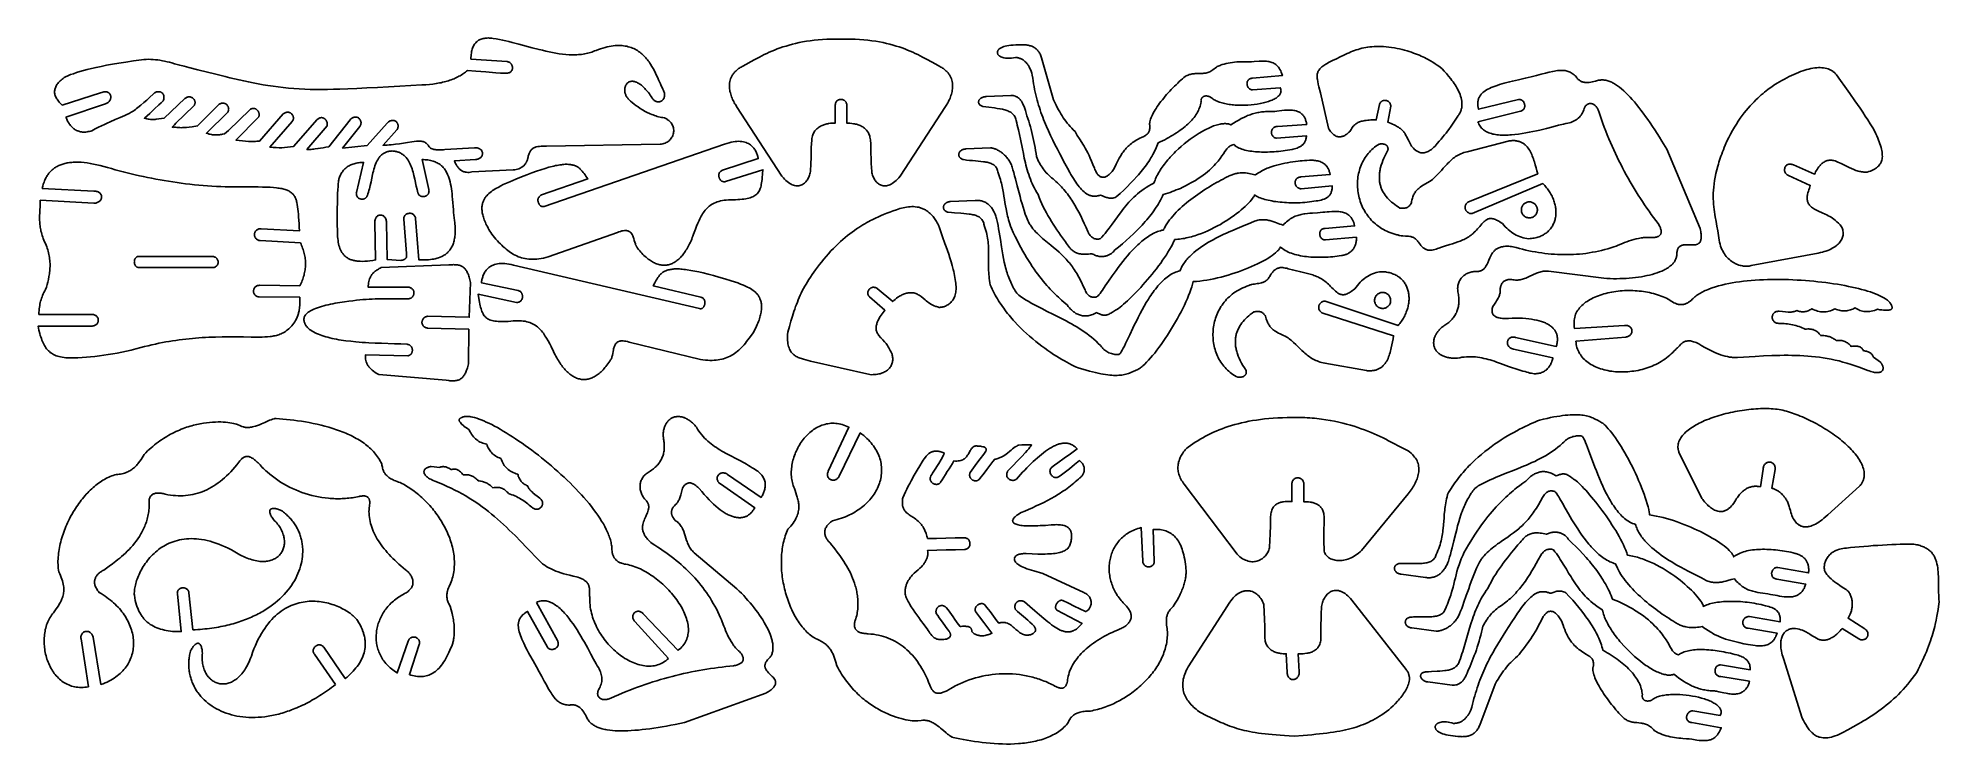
# Model space of a CAD drawing. Extents: x 0 to 255, y 0 to 95.
import ezdxf

# ---------------------------------------------------------------- set-up
doc = ezdxf.new("R2010")
doc.units = 0
doc.layers.add('LAYER_1', color=1, linetype='CONTINUOUS')

msp = doc.modelspace()

# ---------------------------------------------------------------- linework, layer by layer
at = {"layer": 'LAYER_1'}
for points in [[(3.73, 84.26), (3.85, 83.98), (3.92, 83.84), (3.98, 83.71), (4.05, 83.59), (4.13, 83.47), (4.2, 83.35), (4.28, 83.24), (4.36, 83.14), (4.44, 83.04), (4.53, 82.94), (4.62, 82.85), (4.71, 82.77), (4.81, 82.69), (4.91, 82.62), (5.01, 82.55), (5.12, 82.49), (5.23, 82.43), (5.35, 82.39), (5.47, 82.35), (5.59, 82.31), (5.72, 82.28), (5.85, 82.26), (5.99, 82.25), (6.13, 82.24), (6.27, 82.25), (6.43, 82.25), (6.58, 82.27), (6.74, 82.3), (6.91, 82.33), (7.08, 82.37), (7.25, 82.42), (7.69, 82.66), (8.11, 82.89), (8.52, 83.09), (8.92, 83.28), (9.3, 83.46), (9.67, 83.62), (10.37, 83.92), (11.03, 84.2), (11.34, 84.33), (11.65, 84.47), (11.95, 84.61), (12.24, 84.75), (12.52, 84.9), (12.79, 85.06), (12.93, 85.15), (13.08, 85.26), (13.25, 85.39), (13.43, 85.53), (13.82, 85.85), (14.22, 86.2), (14.61, 86.55), (14.98, 86.88), (15.53, 87.39), (15.58, 87.45), (15.64, 87.49), (15.7, 87.54), (15.77, 87.57), (15.83, 87.6), (15.9, 87.63), (15.97, 87.65), (16.04, 87.66), (16.11, 87.67), (16.17, 87.67), (16.24, 87.67), (16.31, 87.66), (16.38, 87.65), (16.44, 87.63), (16.5, 87.6), (16.56, 87.57), (16.62, 87.54), (16.67, 87.5), (16.72, 87.45), (16.77, 87.4), (16.81, 87.35), (16.84, 87.29), (16.87, 87.23), (16.89, 87.16), (16.91, 87.08), (16.92, 87.01), (16.92, 86.92), (16.92, 86.84), (16.9, 86.75), (16.88, 86.65), (16.85, 86.55), (16.81, 86.45), (16.53, 86.18), (16.25, 85.9), (15.65, 85.35), (15, 84.76), (14.29, 84.11), (14.47, 84.06), (14.63, 84.02), (14.8, 83.98), (14.95, 83.96), (15.11, 83.94), (15.26, 83.93), (15.42, 83.93), (15.57, 83.93), (15.73, 83.94), (15.88, 83.96), (16.21, 84), (16.94, 84.11), (19.73, 86.75), (19.8, 86.81), (19.88, 86.86), (19.95, 86.9), (20.03, 86.93), (20.1, 86.95), (20.18, 86.97), (20.25, 86.97), (20.32, 86.97), (20.4, 86.97), (20.47, 86.96), (20.54, 86.94), (20.6, 86.91), (20.67, 86.88), (20.73, 86.85), (20.79, 86.81), (20.84, 86.77), (20.89, 86.72), (20.94, 86.67), (20.98, 86.61), (21.01, 86.55), (21.04, 86.49), (21.07, 86.43), (21.08, 86.36), (21.09, 86.29), (21.1, 86.22), (21.09, 86.15), (21.08, 86.08), (21.06, 86), (21.03, 85.93), (21, 85.86), (20.95, 85.78), (20.9, 85.71), (18.51, 83.42), (18.34, 83.23), (18.2, 83.09), (18.11, 82.99), (18.08, 82.95), (18.06, 82.92), (18.06, 82.9), (18.06, 82.89), (18.07, 82.89), (18.09, 82.88), (18.14, 82.87), (18.27, 82.88), (18.47, 82.9), (18.66, 82.87), (18.85, 82.85), (19.04, 82.84), (19.22, 82.83), (19.41, 82.84), (19.59, 82.84), (19.77, 82.85), (19.96, 82.87), (20.32, 82.9), (20.69, 82.95), (21.43, 83.07), (24.26, 85.92), (24.34, 85.98), (24.41, 86.02), (24.49, 86.06), (24.57, 86.09), (24.64, 86.11), (24.72, 86.13), (24.79, 86.13), (24.86, 86.13), (24.93, 86.13), (25, 86.12), (25.06, 86.1), (25.13, 86.08), (25.19, 86.05), (25.24, 86.01), (25.3, 85.98), (25.35, 85.93), (25.39, 85.89), (25.43, 85.84), (25.47, 85.78), (25.51, 85.73), (25.54, 85.67), (25.56, 85.61), (25.58, 85.54), (25.59, 85.48), (25.6, 85.41), (25.61, 85.34), (25.6, 85.27), (25.59, 85.2), (25.58, 85.13), (25.56, 85.06), (25.53, 84.99), (25.49, 84.93), (22.63, 82.09), (22.8, 82.03), (22.97, 81.98), (23.13, 81.94), (23.29, 81.91), (23.45, 81.89), (23.61, 81.87), (23.76, 81.86), (23.92, 81.86), (24.07, 81.86), (24.21, 81.87), (24.36, 81.88), (24.5, 81.9), (24.63, 81.92), (24.77, 81.95), (25.03, 82.01), (25.6, 82.45), (28.44, 85.25), (28.53, 85.31), (28.61, 85.35), (28.69, 85.38), (28.77, 85.4), (28.85, 85.42), (28.93, 85.43), (29, 85.43), (29.07, 85.42), (29.13, 85.4), (29.19, 85.38), (29.25, 85.35), (29.31, 85.32), (29.36, 85.28), (29.41, 85.24), (29.46, 85.19), (29.5, 85.14), (29.54, 85.09), (29.57, 85.04), (29.6, 84.98), (29.63, 84.92), (29.65, 84.86), (29.67, 84.8), (29.69, 84.74), (29.7, 84.67), (29.7, 84.61), (29.7, 84.55), (29.7, 84.5), (29.69, 84.44), (29.68, 84.39), (29.66, 84.34), (29.64, 84.29), (29.61, 84.25), (26.58, 81.17), (27.03, 81.1), (27.45, 81.05), (27.86, 81.01), (28.26, 80.99), (28.64, 80.98), (28.83, 80.98), (29.02, 80.98), (29.2, 80.99), (29.39, 81), (29.58, 81.02), (29.77, 81.04), (32.94, 84.68), (33.03, 84.74), (33.11, 84.79), (33.19, 84.83), (33.27, 84.86), (33.35, 84.89), (33.43, 84.9), (33.5, 84.91), (33.58, 84.91), (33.65, 84.9), (33.72, 84.89), (33.79, 84.87), (33.85, 84.84), (33.91, 84.81), (33.97, 84.78), (34.02, 84.73), (34.07, 84.69), (34.12, 84.64), (34.16, 84.59), (34.2, 84.53), (34.23, 84.47), (34.26, 84.41), (34.28, 84.35), (34.29, 84.28), (34.3, 84.21), (34.31, 84.15), (34.31, 84.08), (34.3, 84.01), (34.28, 83.94), (34.26, 83.87), (34.23, 83.81), (34.19, 83.74), (34.15, 83.68), (31.16, 80.21), (31.59, 80.17), (32, 80.15), (32.38, 80.14), (32.75, 80.14), (33.12, 80.16), (33.5, 80.2), (33.9, 80.25), (34.33, 80.31), (37.52, 83.93), (37.58, 83.99), (37.65, 84.04), (37.72, 84.08), (37.78, 84.11), (37.85, 84.14), (37.91, 84.16), (37.98, 84.17), (38.04, 84.18), (38.11, 84.18), (38.17, 84.17), (38.23, 84.16), (38.29, 84.14), (38.35, 84.11), (38.4, 84.09), (38.46, 84.05), (38.51, 84.02), (38.56, 83.97), (38.6, 83.93), (38.65, 83.88), (38.69, 83.83), (38.72, 83.78), (38.76, 83.72), (38.78, 83.66), (38.81, 83.6), (38.83, 83.54), (38.84, 83.47), (38.85, 83.41), (38.86, 83.34), (38.86, 83.28), (38.85, 83.21), (38.84, 83.14), (38.83, 83.08), (36.12, 79.91), (36.33, 79.91), (36.52, 79.91), (36.71, 79.92), (36.89, 79.93), (37.07, 79.95), (37.25, 79.97), (37.6, 80.02), (37.95, 80.08), (38.31, 80.14), (38.68, 80.21), (39.06, 80.27), (41.91, 83.88), (41.99, 83.97), (42.07, 84.04), (42.15, 84.1), (42.24, 84.15), (42.32, 84.19), (42.4, 84.22), (42.48, 84.25), (42.55, 84.26), (42.63, 84.26), (42.71, 84.26), (42.78, 84.25), (42.85, 84.23), (42.92, 84.21), (42.98, 84.18), (43.04, 84.14), (43.1, 84.1), (43.15, 84.05), (43.2, 83.99), (43.24, 83.94), (43.28, 83.88), (43.32, 83.81), (43.34, 83.75), (43.37, 83.68), (43.38, 83.6), (43.39, 83.53), (43.39, 83.45), (43.38, 83.38), (43.37, 83.3), (43.35, 83.23), (43.32, 83.15), (43.28, 83.07), (43.23, 83), (40.92, 80.08), (44.23, 80.44), (46.91, 83.46), (46.99, 83.54), (47.07, 83.6), (47.15, 83.66), (47.23, 83.7), (47.31, 83.74), (47.39, 83.77), (47.47, 83.79), (47.55, 83.8), (47.62, 83.81), (47.7, 83.8), (47.77, 83.79), (47.84, 83.78), (47.91, 83.75), (47.97, 83.72), (48.03, 83.69), (48.09, 83.65), (48.14, 83.6), (48.19, 83.55), (48.23, 83.5), (48.27, 83.44), (48.3, 83.37), (48.33, 83.31), (48.35, 83.24), (48.36, 83.17), (48.37, 83.09), (48.37, 83.02), (48.36, 82.94), (48.35, 82.86), (48.32, 82.77), (48.29, 82.69), (48.25, 82.61), (48.2, 82.53), (46.35, 80.48), (46.63, 80.49), (46.91, 80.5), (47.19, 80.52), (47.46, 80.54), (47.73, 80.57), (48, 80.6), (48.55, 80.67), (49.09, 80.75), (49.65, 80.84), (50.22, 80.92), (50.82, 81.01), (50.96, 81.02), (51.1, 81.03), (51.23, 81.03), (51.36, 81.03), (51.48, 81.01), (51.6, 80.99), (51.72, 80.96), (51.83, 80.92), (51.94, 80.87), (52.04, 80.81), (52.13, 80.75), (52.23, 80.67), (52.31, 80.59), (52.4, 80.5), (52.47, 80.39), (52.55, 80.28), (52.57, 80.25), (52.59, 80.21), (52.62, 80.18), (52.65, 80.15), (52.69, 80.12), (52.73, 80.09), (52.82, 80.04), (52.93, 79.99), (53.06, 79.95), (53.19, 79.92), (53.33, 79.89), (53.48, 79.87), (53.64, 79.86), (53.81, 79.85), (53.98, 79.85), (54.15, 79.85), (54.32, 79.86), (54.49, 79.87), (54.66, 79.89), (58.63, 80.14), (58.76, 80.14), (58.89, 80.13), (59, 80.11), (59.11, 80.09), (59.21, 80.05), (59.29, 80.01), (59.37, 79.97), (59.44, 79.92), (59.51, 79.86), (59.56, 79.8), (59.6, 79.74), (59.64, 79.67), (59.67, 79.6), (59.69, 79.53), (59.7, 79.46), (59.71, 79.39), (59.71, 79.31), (59.69, 79.24), (59.68, 79.17), (59.65, 79.09), (59.62, 79.02), (59.58, 78.96), (59.53, 78.89), (59.47, 78.83), (59.41, 78.78), (59.34, 78.73), (59.26, 78.68), (59.18, 78.64), (59.09, 78.6), (58.99, 78.58), (58.89, 78.56), (58.78, 78.55), (55.93, 78.37), (55.99, 78.24), (56.04, 78.12), (56.1, 78), (56.16, 77.89), (56.22, 77.79), (56.28, 77.69), (56.34, 77.6), (56.4, 77.52), (56.47, 77.44), (56.53, 77.36), (56.6, 77.29), (56.67, 77.23), (56.74, 77.17), (56.81, 77.12), (56.88, 77.07), (56.95, 77.03), (57.03, 76.99), (57.1, 76.95), (57.18, 76.92), (57.26, 76.9), (57.34, 76.88), (57.42, 76.86), (57.5, 76.85), (57.58, 76.84), (57.75, 76.83), (57.93, 76.83), (58.11, 76.85), (58.29, 76.88), (63.84, 77.17), (64.04, 77.19), (64.23, 77.22), (64.41, 77.26), (64.58, 77.32), (64.75, 77.39), (64.9, 77.47), (64.97, 77.51), (65.04, 77.56), (65.11, 77.61), (65.18, 77.66), (65.24, 77.71), (65.3, 77.77), (65.36, 77.83), (65.41, 77.9), (65.46, 77.96), (65.51, 78.03), (65.55, 78.11), (65.6, 78.18), (65.64, 78.26), (65.67, 78.34), (65.71, 78.42), (65.74, 78.51), (65.76, 78.6), (65.79, 78.69), (65.81, 78.79), (65.82, 78.88), (65.86, 79.02), (65.9, 79.14), (65.94, 79.25), (65.98, 79.36), (66.03, 79.46), (66.07, 79.56), (66.12, 79.64), (66.17, 79.72), (66.22, 79.79), (66.28, 79.86), (66.33, 79.92), (66.39, 79.98), (66.46, 80.03), (66.52, 80.08), (66.59, 80.12), (66.66, 80.15), (66.74, 80.18), (66.81, 80.21), (66.9, 80.24), (66.98, 80.26), (67.16, 80.29), (67.36, 80.31), (67.57, 80.33), (67.8, 80.34), (68.32, 80.34), (83.58, 80.6), (83.76, 80.62), (83.92, 80.65), (84.08, 80.7), (84.23, 80.75), (84.38, 80.82), (84.51, 80.9), (84.64, 80.99), (84.76, 81.08), (84.87, 81.19), (84.97, 81.3), (85.06, 81.42), (85.14, 81.54), (85.21, 81.67), (85.27, 81.8), (85.32, 81.94), (85.35, 82.08), (85.38, 82.22), (85.39, 82.37), (85.39, 82.51), (85.38, 82.66), (85.35, 82.8), (85.32, 82.94), (85.26, 83.08), (85.2, 83.22), (85.12, 83.36), (85.03, 83.49), (84.92, 83.62), (84.79, 83.74), (84.73, 83.8), (84.66, 83.85), (84.58, 83.91), (84.5, 83.96), (84.42, 84.01), (84.33, 84.06), (84.24, 84.11), (84.14, 84.15), (83.95, 84.18), (83.76, 84.21), (83.57, 84.25), (83.37, 84.3), (83.18, 84.35), (82.99, 84.41), (82.81, 84.47), (82.62, 84.54), (82.44, 84.61), (82.25, 84.69), (82.07, 84.77), (81.9, 84.85), (81.72, 84.94), (81.55, 85.03), (81.22, 85.22), (80.9, 85.42), (80.6, 85.62), (80.32, 85.82), (80.06, 86.01), (79.82, 86.21), (79.61, 86.39), (79.43, 86.56), (79.28, 86.72), (79.21, 86.79), (79.16, 86.87), (79.11, 86.94), (79.06, 87.01), (79.01, 87.09), (78.98, 87.17), (78.94, 87.25), (78.91, 87.33), (78.88, 87.41), (78.86, 87.49), (78.84, 87.57), (78.83, 87.65), (78.82, 87.73), (78.81, 87.81), (78.81, 87.89), (78.81, 87.97), (78.82, 88.05), (78.83, 88.12), (78.84, 88.2), (78.86, 88.27), (78.88, 88.34), (78.9, 88.41), (78.93, 88.48), (78.96, 88.54), (78.99, 88.6), (79.03, 88.66), (79.07, 88.72), (79.12, 88.77), (79.16, 88.82), (79.21, 88.86), (79.27, 88.9), (79.33, 88.94), (79.39, 88.98), (79.45, 89), (79.51, 89.03), (79.58, 89.05), (79.66, 89.06), (79.73, 89.07), (79.81, 89.07), (79.89, 89.07), (79.97, 89.06), (80.06, 89.05), (80.14, 89.03), (80.23, 89), (80.33, 88.97), (80.42, 88.93), (80.52, 88.88), (80.62, 88.83), (80.72, 88.77), (80.83, 88.7), (80.94, 88.62), (81.05, 88.53), (81.16, 88.44), (81.27, 88.34), (81.39, 88.23), (81.5, 88.11), (81.62, 87.98), (81.75, 87.84), (81.87, 87.69), (81.99, 87.54), (82.12, 87.37), (82.25, 87.19), (82.38, 87.01), (82.51, 86.81), (82.57, 86.71), (82.64, 86.63), (82.71, 86.56), (82.78, 86.49), (82.86, 86.44), (82.93, 86.39), (83.01, 86.36), (83.09, 86.33), (83.17, 86.31), (83.26, 86.3), (83.34, 86.3), (83.42, 86.3), (83.49, 86.32), (83.57, 86.34), (83.65, 86.37), (83.72, 86.41), (83.78, 86.45), (83.85, 86.5), (83.91, 86.56), (83.96, 86.62), (84.01, 86.69), (84.05, 86.77), (84.09, 86.85), (84.12, 86.94), (84.14, 87.04), (84.15, 87.14), (84.16, 87.24), (84.15, 87.35), (84.14, 87.47), (84.11, 87.59), (84.08, 87.71), (84.03, 87.84), (83.93, 88.03), (83.82, 88.24), (83.71, 88.47), (83.6, 88.72), (83.36, 89.27), (83.24, 89.55), (83.1, 89.85), (82.96, 90.15), (82.8, 90.46), (82.64, 90.77), (82.47, 91.07), (82.28, 91.38), (82.18, 91.52), (82.08, 91.67), (81.97, 91.82), (81.86, 91.96), (81.75, 92.1), (81.63, 92.24), (81.51, 92.37), (81.38, 92.5), (81.25, 92.63), (81.12, 92.75), (80.98, 92.86), (80.83, 92.98), (80.68, 93.08), (80.53, 93.19), (80.37, 93.28), (80.2, 93.37), (80.03, 93.46), (79.86, 93.53), (79.67, 93.6), (79.49, 93.67), (79.29, 93.72), (79.09, 93.77), (78.89, 93.81), (78.67, 93.84), (78.46, 93.86), (78.23, 93.88), (78, 93.88), (77.76, 93.87), (77.51, 93.86), (77.26, 93.83), (77, 93.8), (76.73, 93.75), (76.45, 93.69), (76.17, 93.62), (75.88, 93.54), (75.58, 93.45), (75.27, 93.34), (74.96, 93.22), (74.77, 93.14), (74.59, 93.07), (74.4, 93), (74.21, 92.94), (74.02, 92.88), (73.82, 92.83), (73.63, 92.79), (73.43, 92.75), (73.23, 92.72), (73.02, 92.69), (72.82, 92.67), (72.61, 92.65), (72.4, 92.64), (72.19, 92.63), (71.98, 92.63), (71.77, 92.63), (71.56, 92.63), (71.34, 92.64), (70.91, 92.67), (70.47, 92.72), (70.02, 92.78), (69.58, 92.85), (69.13, 92.93), (68.67, 93.02), (68.22, 93.12), (67.76, 93.23), (67.31, 93.34), (66.39, 93.58), (64.58, 94.07), (63.7, 94.3), (63.26, 94.41), (62.82, 94.51), (62.4, 94.61), (61.97, 94.69), (61.56, 94.77), (61.15, 94.83), (60.98, 94.85), (60.82, 94.87), (60.66, 94.88), (60.5, 94.89), (60.35, 94.88), (60.2, 94.88), (60.06, 94.86), (59.92, 94.84), (59.79, 94.82), (59.66, 94.78), (59.53, 94.74), (59.41, 94.69), (59.29, 94.64), (59.18, 94.58), (59.08, 94.51), (58.97, 94.43), (58.88, 94.35), (58.79, 94.25), (58.7, 94.15), (58.63, 94.04), (58.55, 93.93), (58.49, 93.8), (58.42, 93.67), (58.37, 93.53), (58.32, 93.38), (58.28, 93.22), (58.24, 93.05), (58.21, 92.87), (58.19, 92.68), (58.17, 92.49), (58.16, 92.28), (58.16, 92.06), (63.01, 91.71), (63.09, 91.7), (63.17, 91.68), (63.24, 91.66), (63.31, 91.62), (63.38, 91.59), (63.44, 91.54), (63.49, 91.49), (63.54, 91.43), (63.59, 91.37), (63.62, 91.31), (63.66, 91.24), (63.69, 91.17), (63.71, 91.1), (63.73, 91.03), (63.73, 90.95), (63.74, 90.88), (63.73, 90.81), (63.72, 90.73), (63.7, 90.66), (63.68, 90.6), (63.65, 90.53), (63.6, 90.47), (63.56, 90.41), (63.5, 90.35), (63.43, 90.3), (63.36, 90.26), (63.27, 90.22), (63.18, 90.19), (63.08, 90.16), (62.97, 90.15), (62.85, 90.14), (62.71, 90.14), (62.14, 90.18), (61.5, 90.22), (60.14, 90.33), (58.82, 90.44), (57.69, 90.53), (57.56, 90.42), (57.43, 90.31), (57.29, 90.21), (57.15, 90.11), (57, 90.01), (56.86, 89.91), (56.7, 89.82), (56.55, 89.74), (56.39, 89.65), (56.22, 89.57), (56.05, 89.49), (55.88, 89.42), (55.7, 89.34), (55.52, 89.27), (55.34, 89.21), (55.15, 89.15), (54.95, 89.09), (54.76, 89.03), (54.56, 88.98), (54.35, 88.93), (54.14, 88.88), (53.93, 88.84), (53.71, 88.8), (53.49, 88.76), (53.27, 88.73), (53.04, 88.7), (52.57, 88.65), (52.08, 88.61), (51.58, 88.59), (50.1, 88.49), (48.59, 88.41), (47.08, 88.32), (45.6, 88.24), (44.18, 88.17), (42.84, 88.11), (41.62, 88.06), (40.53, 88.03), (39.71, 87.99), (38.9, 87.96), (38.11, 87.95), (37.34, 87.95), (36.57, 87.97), (35.82, 88), (35.09, 88.04), (34.36, 88.09), (33.65, 88.15), (32.94, 88.23), (32.25, 88.31), (31.57, 88.4), (30.89, 88.51), (30.23, 88.61), (29.57, 88.73), (28.92, 88.85), (28.27, 88.98), (27.63, 89.12), (27, 89.26), (26.38, 89.4), (25.75, 89.55), (25.13, 89.7), (23.9, 90.01), (21.47, 90.63), (20.25, 90.93), (19.64, 91.08), (19.03, 91.23), (18.33, 91.43), (17.99, 91.53), (17.66, 91.62), (17.33, 91.7), (17.01, 91.77), (16.7, 91.83), (16.38, 91.89), (16.08, 91.94), (15.77, 91.97), (15.46, 92), (15.15, 92.01), (14.84, 92.02), (14.53, 92.01), (14.21, 91.98), (13.89, 91.95), (12.81, 91.8), (11.8, 91.65), (10.87, 91.5), (10.01, 91.36), (9.22, 91.22), (8.49, 91.07), (7.81, 90.93), (7.19, 90.79), (6.62, 90.65), (6.09, 90.51), (5.61, 90.37), (5.16, 90.23), (4.75, 90.09), (4.37, 89.96), (4.01, 89.82), (3.67, 89.68), (3.52, 89.57), (3.37, 89.45), (3.23, 89.34), (3.1, 89.23), (2.97, 89.12), (2.86, 89), (2.76, 88.89), (2.66, 88.78), (2.58, 88.67), (2.5, 88.55), (2.43, 88.44), (2.38, 88.32), (2.33, 88.21), (2.29, 88.09), (2.26, 87.98), (2.24, 87.86), (2.23, 87.75), (2.23, 87.63), (2.23, 87.51), (2.25, 87.39), (2.28, 87.27), (2.32, 87.15), (2.37, 87.02), (2.43, 86.9), (2.49, 86.77), (2.57, 86.65), (2.66, 86.52), (2.76, 86.39), (2.86, 86.26), (2.98, 86.13), (3.11, 85.99), (3.25, 85.86), (8.4, 87.53), (8.55, 87.58), (8.69, 87.62), (8.82, 87.64), (8.94, 87.66), (9.06, 87.66), (9.17, 87.65), (9.26, 87.64), (9.35, 87.61), (9.43, 87.57), (9.5, 87.53), (9.56, 87.48), (9.62, 87.42), (9.66, 87.36), (9.7, 87.29), (9.73, 87.22), (9.75, 87.14), (9.77, 87.06), (9.77, 86.98), (9.77, 86.9), (9.76, 86.82), (9.74, 86.74), (9.72, 86.66), (9.68, 86.57), (9.64, 86.5), (9.6, 86.42), (9.54, 86.35), (9.48, 86.28), (9.41, 86.22), (9.33, 86.16), (9.25, 86.11), (9.16, 86.07), (9.06, 86.04), (3.73, 84.26)], [(107.87, 86.62), (107.77, 86.62), (107.68, 86.6), (107.59, 86.58), (107.52, 86.56), (107.45, 86.53), (107.38, 86.49), (107.33, 86.45), (107.28, 86.4), (107.23, 86.34), (107.2, 86.28), (107.16, 86.21), (107.14, 86.14), (107.12, 86.06), (107.11, 85.98), (107.1, 85.89), (107.09, 85.8), (107.1, 83.44), (106.9, 83.44), (106.68, 83.44), (106.45, 83.42), (106.2, 83.38), (106.08, 83.36), (105.95, 83.33), (105.83, 83.3), (105.7, 83.27), (105.57, 83.23), (105.45, 83.18), (105.32, 83.13), (105.2, 83.07), (105.08, 83.01), (104.96, 82.94), (104.85, 82.86), (104.74, 82.78), (104.64, 82.69), (104.54, 82.6), (104.44, 82.5), (104.35, 82.39), (104.27, 82.27), (104.2, 82.14), (104.13, 82.01), (104.08, 81.87), (104.03, 81.72), (103.99, 81.56), (103.96, 81.39), (103.94, 81.21), (103.89, 80.62), (103.87, 80.22), (103.86, 79.92), (103.86, 79.65), (103.86, 79.3), (103.84, 78.8), (103.81, 78.03), (103.75, 76.93), (103.72, 76.77), (103.68, 76.62), (103.64, 76.47), (103.59, 76.33), (103.53, 76.18), (103.46, 76.05), (103.39, 75.92), (103.31, 75.79), (103.23, 75.67), (103.14, 75.56), (103.04, 75.46), (102.94, 75.37), (102.83, 75.29), (102.71, 75.21), (102.59, 75.15), (102.47, 75.1), (102.34, 75.06), (102.21, 75.03), (102.07, 75.02), (101.92, 75.02), (101.78, 75.03), (101.63, 75.06), (101.47, 75.11), (101.31, 75.17), (101.15, 75.25), (100.98, 75.35), (100.82, 75.46), (100.65, 75.59), (100.47, 75.75), (100.29, 75.92), (100.12, 76.11), (99.93, 76.33), (93.84, 85.7), (93.77, 85.81), (93.69, 85.93), (93.61, 86.05), (93.53, 86.19), (93.45, 86.33), (93.37, 86.48), (93.3, 86.64), (93.23, 86.8), (93.16, 86.97), (93.1, 87.14), (93.05, 87.32), (93, 87.5), (92.95, 87.69), (92.92, 87.87), (92.9, 88.06), (92.88, 88.25), (92.88, 88.44), (92.88, 88.63), (92.9, 88.83), (92.93, 89.02), (92.98, 89.21), (93.04, 89.39), (93.07, 89.49), (93.11, 89.58), (93.15, 89.67), (93.2, 89.76), (93.25, 89.85), (93.31, 89.94), (93.37, 90.03), (93.43, 90.12), (93.5, 90.2), (93.57, 90.29), (93.65, 90.37), (93.73, 90.45), (93.82, 90.53), (93.91, 90.61), (94.01, 90.69), (94.11, 90.77), (94.22, 90.84), (94.34, 90.91), (94.46, 90.98), (94.58, 91.05), (95.15, 91.36), (95.72, 91.68), (96.31, 92.01), (96.92, 92.33), (97.24, 92.49), (97.56, 92.65), (97.89, 92.81), (98.23, 92.96), (98.58, 93.12), (98.93, 93.26), (99.3, 93.41), (99.68, 93.55), (100.07, 93.68), (100.48, 93.81), (100.89, 93.93), (101.33, 94.05), (101.77, 94.16), (102.23, 94.26), (102.71, 94.35), (103.21, 94.44), (103.72, 94.51), (104.25, 94.58), (104.8, 94.63), (105.38, 94.68), (105.97, 94.71), (106.58, 94.73), (107.21, 94.74), (107.87, 94.73), (108.53, 94.74), (109.16, 94.73), (109.77, 94.71), (110.37, 94.68), (110.94, 94.63), (111.49, 94.58), (112.02, 94.51), (112.53, 94.44), (113.03, 94.35), (113.51, 94.26), (113.97, 94.16), (114.42, 94.05), (114.85, 93.93), (115.27, 93.81), (115.67, 93.68), (116.06, 93.55), (116.44, 93.41), (116.81, 93.26), (117.17, 93.12), (117.51, 92.96), (117.85, 92.81), (118.18, 92.65), (118.5, 92.49), (118.82, 92.33), (119.43, 92.01), (120.02, 91.68), (120.59, 91.36), (121.16, 91.05), (121.29, 90.98), (121.41, 90.91), (121.52, 90.84), (121.63, 90.77), (121.73, 90.69), (121.83, 90.61), (121.92, 90.53), (122.01, 90.45), (122.09, 90.37), (122.17, 90.29), (122.24, 90.2), (122.31, 90.12), (122.37, 90.03), (122.43, 89.94), (122.49, 89.85), (122.54, 89.76), (122.59, 89.67), (122.63, 89.58), (122.67, 89.49), (122.7, 89.39), (122.76, 89.21), (122.81, 89.02), (122.84, 88.83), (122.86, 88.63), (122.86, 88.44), (122.86, 88.25), (122.84, 88.06), (122.82, 87.87), (122.79, 87.69), (122.75, 87.5), (122.7, 87.32), (122.64, 87.14), (122.58, 86.97), (122.51, 86.8), (122.44, 86.64), (122.37, 86.48), (122.29, 86.33), (122.21, 86.19), (122.14, 86.05), (122.06, 85.93), (121.98, 85.81), (121.9, 85.7), (115.81, 76.33), (115.63, 76.11), (115.45, 75.92), (115.27, 75.75), (115.1, 75.59), (114.93, 75.46), (114.76, 75.35), (114.59, 75.25), (114.43, 75.17), (114.27, 75.11), (114.12, 75.06), (113.96, 75.03), (113.82, 75.02), (113.67, 75.02), (113.54, 75.03), (113.4, 75.06), (113.27, 75.1), (113.15, 75.15), (113.03, 75.21), (112.91, 75.29), (112.8, 75.37), (112.7, 75.46), (112.6, 75.56), (112.51, 75.67), (112.43, 75.79), (112.35, 75.92), (112.28, 76.05), (112.21, 76.18), (112.15, 76.33), (112.1, 76.47), (112.06, 76.62), (112.02, 76.77), (111.99, 76.93), (111.93, 78.03), (111.9, 78.8), (111.89, 79.3), (111.88, 79.65), (111.88, 79.92), (111.87, 80.22), (111.85, 80.62), (111.81, 81.21), (111.79, 81.39), (111.76, 81.56), (111.72, 81.72), (111.67, 81.87), (111.61, 82.01), (111.54, 82.14), (111.47, 82.27), (111.39, 82.38), (111.3, 82.49), (111.21, 82.59), (111.11, 82.69), (111.01, 82.78), (110.9, 82.86), (110.79, 82.93), (110.67, 83), (110.55, 83.06), (110.43, 83.12), (110.31, 83.17), (110.18, 83.21), (110.06, 83.25), (109.93, 83.29), (109.8, 83.32), (109.68, 83.35), (109.55, 83.37), (109.31, 83.4), (109.07, 83.42), (108.86, 83.43), (108.65, 83.42), (108.65, 85.82), (108.65, 85.89), (108.64, 85.96), (108.63, 86.03), (108.61, 86.1), (108.58, 86.17), (108.55, 86.24), (108.52, 86.3), (108.47, 86.36), (108.42, 86.41), (108.36, 86.46), (108.3, 86.51), (108.23, 86.54), (108.15, 86.58), (108.06, 86.6), (107.97, 86.61), (107.87, 86.62)], [(131.3, 92.28), (131.04, 92.23), (130.79, 92.19), (130.56, 92.17), (130.34, 92.16), (130.13, 92.17), (129.94, 92.19), (129.76, 92.22), (129.6, 92.26), (129.45, 92.31), (129.32, 92.37), (129.2, 92.44), (129.15, 92.47), (129.1, 92.51), (129.06, 92.55), (129.02, 92.59), (128.98, 92.63), (128.95, 92.68), (128.93, 92.72), (128.91, 92.76), (128.89, 92.81), (128.88, 92.86), (128.87, 92.9), (128.87, 92.95), (128.87, 93), (128.88, 93.05), (128.89, 93.09), (128.91, 93.14), (128.93, 93.19), (128.96, 93.24), (129, 93.28), (129.03, 93.33), (129.08, 93.37), (129.13, 93.42), (129.18, 93.46), (129.24, 93.5), (129.31, 93.54), (129.38, 93.58), (129.46, 93.62), (129.54, 93.66), (129.63, 93.69), (129.72, 93.73), (129.93, 93.79), (130.16, 93.84), (130.42, 93.88), (130.7, 93.92), (131, 93.94), (131.34, 93.95), (131.68, 93.97), (132, 93.98), (132.31, 93.98), (132.45, 93.97), (132.6, 93.96), (132.74, 93.95), (132.87, 93.93), (133, 93.91), (133.13, 93.88), (133.25, 93.85), (133.37, 93.82), (133.48, 93.77), (133.59, 93.73), (133.7, 93.68), (133.8, 93.62), (133.89, 93.56), (133.99, 93.49), (134.08, 93.42), (134.16, 93.34), (134.25, 93.26), (134.32, 93.17), (134.4, 93.07), (134.47, 92.97), (134.54, 92.86), (134.6, 92.74), (134.66, 92.62), (134.71, 92.49), (134.76, 92.36), (134.81, 92.21), (136.42, 86.56), (136.59, 86.2), (136.75, 85.86), (136.91, 85.54), (137.07, 85.23), (137.24, 84.95), (137.4, 84.68), (137.56, 84.42), (137.73, 84.17), (137.9, 83.92), (138.08, 83.69), (138.26, 83.46), (138.45, 83.23), (138.65, 83.01), (138.86, 82.78), (139.07, 82.55), (139.3, 82.32), (139.45, 82.05), (139.61, 81.8), (139.91, 81.32), (140.21, 80.84), (140.37, 80.6), (140.52, 80.34), (140.68, 80.06), (140.84, 79.77), (141.01, 79.46), (141.18, 79.11), (141.35, 78.74), (141.53, 78.32), (141.71, 77.87), (141.91, 77.38), (141.97, 77.23), (142.03, 77.1), (142.09, 76.97), (142.15, 76.85), (142.22, 76.74), (142.29, 76.65), (142.36, 76.56), (142.43, 76.47), (142.5, 76.4), (142.57, 76.34), (142.65, 76.29), (142.73, 76.24), (142.81, 76.21), (142.89, 76.18), (142.97, 76.17), (143.05, 76.16), (143.14, 76.16), (143.22, 76.18), (143.31, 76.2), (143.4, 76.23), (143.49, 76.27), (143.58, 76.32), (143.68, 76.38), (143.77, 76.45), (143.87, 76.53), (143.96, 76.61), (144.06, 76.71), (144.16, 76.82), (144.27, 76.93), (144.37, 77.06), (144.47, 77.2), (144.58, 77.34), (144.84, 77.91), (144.97, 78.19), (145.1, 78.47), (145.24, 78.74), (145.4, 79.02), (145.48, 79.15), (145.56, 79.29), (145.65, 79.42), (145.75, 79.56), (145.84, 79.69), (145.95, 79.82), (146.06, 79.95), (146.18, 80.08), (146.3, 80.21), (146.43, 80.33), (146.57, 80.46), (146.72, 80.58), (146.87, 80.71), (147.04, 80.83), (147.21, 80.95), (147.39, 81.07), (147.59, 81.18), (147.79, 81.3), (148.01, 81.41), (148.23, 81.52), (148.53, 81.67), (148.66, 81.73), (148.77, 81.8), (148.88, 81.87), (148.97, 81.94), (149.04, 82.01), (149.11, 82.09), (149.17, 82.17), (149.22, 82.26), (149.26, 82.36), (149.29, 82.47), (149.31, 82.59), (149.33, 82.72), (149.35, 82.87), (149.36, 83.03), (149.34, 83.1), (149.33, 83.17), (149.32, 83.24), (149.32, 83.31), (149.32, 83.39), (149.33, 83.47), (149.36, 83.63), (149.4, 83.8), (149.45, 83.99), (149.52, 84.18), (149.6, 84.37), (149.7, 84.57), (149.81, 84.78), (149.93, 85), (150.06, 85.21), (150.2, 85.43), (150.35, 85.66), (150.51, 85.89), (150.67, 86.12), (150.85, 86.35), (151.03, 86.58), (151.22, 86.81), (151.41, 87.05), (151.61, 87.28), (151.82, 87.51), (152.02, 87.73), (152.23, 87.96), (152.44, 88.18), (152.66, 88.4), (152.87, 88.61), (153.09, 88.82), (153.3, 89.03), (153.51, 89.22), (153.72, 89.41), (153.93, 89.59), (154.08, 89.69), (154.23, 89.78), (154.37, 89.85), (154.51, 89.91), (154.65, 89.96), (154.79, 90), (154.92, 90.04), (155.05, 90.06), (155.19, 90.08), (155.32, 90.09), (155.45, 90.1), (155.57, 90.11), (155.83, 90.11), (156.08, 90.11), (156.34, 90.12), (156.47, 90.13), (156.6, 90.14), (156.73, 90.16), (156.86, 90.18), (156.99, 90.21), (157.13, 90.25), (157.26, 90.3), (157.4, 90.36), (157.54, 90.43), (157.69, 90.51), (157.83, 90.61), (157.98, 90.72), (158.13, 90.84), (158.29, 90.98), (158.41, 91.05), (158.53, 91.11), (158.66, 91.16), (158.79, 91.21), (158.92, 91.26), (159.05, 91.31), (159.32, 91.39), (159.6, 91.46), (159.88, 91.52), (160.16, 91.57), (160.44, 91.61), (160.73, 91.64), (161.02, 91.67), (161.3, 91.68), (161.58, 91.69), (161.86, 91.7), (162.13, 91.7), (162.66, 91.69), (162.83, 91.69), (163.01, 91.7), (163.35, 91.72), (164.04, 91.76), (164.38, 91.77), (164.54, 91.78), (164.7, 91.78), (164.87, 91.77), (165.02, 91.76), (165.18, 91.75), (165.33, 91.72), (165.48, 91.69), (165.62, 91.65), (165.76, 91.61), (165.9, 91.55), (166.04, 91.48), (166.16, 91.4), (166.29, 91.31), (166.41, 91.21), (166.52, 91.09), (166.63, 90.96), (166.74, 90.82), (166.83, 90.66), (166.93, 90.48), (167.01, 90.28), (167.09, 90.07), (167.16, 89.84), (163.15, 89.49), (163.05, 89.47), (162.95, 89.46), (162.86, 89.43), (162.78, 89.4), (162.71, 89.36), (162.65, 89.31), (162.59, 89.26), (162.55, 89.2), (162.51, 89.15), (162.47, 89.08), (162.44, 89.02), (162.43, 88.95), (162.41, 88.88), (162.41, 88.81), (162.4, 88.74), (162.41, 88.66), (162.42, 88.59), (162.44, 88.52), (162.46, 88.45), (162.49, 88.38), (162.52, 88.32), (162.56, 88.25), (162.6, 88.2), (162.65, 88.14), (162.7, 88.09), (162.75, 88.05), (162.81, 88.01), (162.88, 87.97), (162.94, 87.95), (163.01, 87.93), (163.09, 87.92), (163.16, 87.92), (166.87, 88.2), (166.92, 88.09), (166.95, 87.99), (166.97, 87.88), (166.98, 87.78), (166.97, 87.68), (166.95, 87.58), (166.92, 87.49), (166.88, 87.4), (166.83, 87.31), (166.77, 87.22), (166.69, 87.13), (166.61, 87.05), (166.52, 86.97), (166.41, 86.89), (166.3, 86.82), (166.18, 86.74), (166.05, 86.67), (165.91, 86.6), (165.77, 86.54), (165.62, 86.48), (165.46, 86.42), (165.29, 86.36), (165.12, 86.31), (164.95, 86.26), (164.77, 86.21), (164.58, 86.16), (164.39, 86.12), (164.19, 86.08), (163.79, 86.01), (163.38, 85.95), (162.96, 85.91), (162.53, 85.88), (162.1, 85.86), (161.66, 85.85), (161.23, 85.86), (160.81, 85.88), (160.6, 85.9), (160.4, 85.92), (160.19, 85.94), (159.99, 85.97), (159.8, 86), (159.61, 86.03), (159.42, 86.07), (159.24, 86.11), (159.06, 86.16), (158.89, 86.21), (158.72, 86.26), (158.56, 86.32), (158.41, 86.38), (158.26, 86.44), (158.12, 86.51), (157.99, 86.58), (157.87, 86.66), (157.76, 86.74), (157.65, 86.83), (157.56, 86.91), (157.48, 86.95), (157.41, 86.99), (157.34, 87.02), (157.27, 87.04), (157.2, 87.06), (157.14, 87.08), (157.07, 87.09), (157.01, 87.1), (156.95, 87.1), (156.89, 87.1), (156.83, 87.1), (156.77, 87.09), (156.72, 87.08), (156.67, 87.06), (156.62, 87.05), (156.57, 87.02), (156.53, 87), (156.49, 86.97), (156.45, 86.94), (156.41, 86.91), (156.38, 86.87), (156.35, 86.83), (156.32, 86.79), (156.3, 86.74), (156.28, 86.7), (156.26, 86.65), (156.24, 86.59), (156.23, 86.54), (156.23, 86.48), (156.22, 86.43), (156.23, 86.37), (156.23, 86.31), (156.2, 86.11), (156.15, 85.91), (156.1, 85.71), (156.03, 85.52), (155.95, 85.32), (155.87, 85.13), (155.77, 84.94), (155.66, 84.76), (155.55, 84.57), (155.42, 84.38), (155.29, 84.2), (155.14, 84.02), (154.99, 83.84), (154.82, 83.67), (154.65, 83.49), (154.47, 83.32), (154.28, 83.15), (154.08, 82.98), (153.87, 82.81), (153.65, 82.64), (153.43, 82.48), (153.2, 82.31), (152.95, 82.15), (152.71, 81.99), (152.45, 81.84), (152.19, 81.68), (151.91, 81.53), (151.64, 81.37), (151.35, 81.22), (151.06, 81.08), (150.76, 80.93), (150.45, 80.79), (150.37, 80.56), (150.29, 80.34), (150.2, 80.11), (150.1, 79.89), (149.99, 79.66), (149.88, 79.44), (149.75, 79.21), (149.63, 78.98), (149.49, 78.76), (149.35, 78.53), (149.2, 78.31), (149.05, 78.08), (148.89, 77.85), (148.72, 77.63), (148.55, 77.4), (148.37, 77.17), (148.19, 76.95), (148, 76.72), (147.81, 76.49), (147.61, 76.27), (147.19, 75.81), (146.76, 75.36), (146.31, 74.9), (145.84, 74.44), (145.35, 73.99), (144.85, 73.53), (144.69, 73.46), (144.53, 73.41), (144.39, 73.37), (144.25, 73.35), (144.12, 73.35), (143.99, 73.35), (143.87, 73.37), (143.74, 73.39), (143.63, 73.43), (143.51, 73.47), (143.26, 73.56), (143, 73.67), (142.86, 73.72), (142.71, 73.77), (142.61, 73.74), (142.5, 73.71), (142.4, 73.68), (142.3, 73.66), (142.2, 73.64), (142.1, 73.63), (142.01, 73.62), (141.91, 73.62), (141.82, 73.62), (141.72, 73.63), (141.63, 73.65), (141.54, 73.66), (141.45, 73.68), (141.36, 73.71), (141.27, 73.74), (141.19, 73.78), (141.1, 73.82), (141.01, 73.86), (140.93, 73.91), (140.84, 73.96), (140.67, 74.07), (140.51, 74.2), (140.35, 74.35), (140.18, 74.51), (140.02, 74.69), (139.87, 74.87), (139.71, 75.08), (139.55, 75.29), (139.39, 75.52), (139.24, 75.76), (139.08, 76), (138.92, 76.26), (138.76, 76.53), (138.6, 76.81), (138.28, 77.4), (137.95, 78.02), (137.25, 79.34), (136.93, 79.95), (136.61, 80.57), (136.31, 81.17), (136.02, 81.78), (135.73, 82.39), (135.46, 83), (135.33, 83.31), (135.21, 83.62), (135.08, 83.93), (134.96, 84.25), (134.85, 84.56), (134.73, 84.88), (134.62, 85.21), (134.52, 85.54), (134.41, 85.87), (134.32, 86.21), (134.22, 86.55), (134.13, 86.9), (134.04, 87.25), (133.96, 87.61), (133.88, 87.98), (133.81, 88.35), (133.74, 88.72), (133.68, 89.11), (133.62, 89.5), (133.56, 89.9), (133.48, 90.17), (133.4, 90.43), (133.31, 90.66), (133.2, 90.88), (133.15, 90.99), (133.09, 91.09), (133.03, 91.18), (132.97, 91.28), (132.91, 91.36), (132.84, 91.45), (132.78, 91.53), (132.71, 91.6), (132.64, 91.68), (132.56, 91.75), (132.49, 91.81), (132.41, 91.87), (132.33, 91.93), (132.24, 91.98), (132.16, 92.03), (132.07, 92.07), (131.98, 92.11), (131.89, 92.15), (131.8, 92.18), (131.7, 92.21), (131.61, 92.23), (131.51, 92.25), (131.4, 92.27), (131.3, 92.28)], [(180.18, 85.93), (179.76, 83.88), (179.51, 83.88), (179.27, 83.88), (179.04, 83.87), (178.82, 83.86), (178.62, 83.84), (178.43, 83.82), (178.25, 83.79), (178.09, 83.76), (177.93, 83.73), (177.79, 83.69), (177.66, 83.65), (177.53, 83.6), (177.41, 83.56), (177.31, 83.51), (177.21, 83.46), (177.11, 83.4), (177.03, 83.34), (176.95, 83.28), (176.88, 83.22), (176.81, 83.16), (176.74, 83.09), (176.68, 83.03), (176.57, 82.89), (176.48, 82.75), (176.38, 82.61), (176.2, 82.32), (176.13, 82.24), (176.05, 82.17), (175.97, 82.1), (175.89, 82.03), (175.81, 81.96), (175.73, 81.9), (175.64, 81.85), (175.55, 81.8), (175.47, 81.75), (175.38, 81.71), (175.29, 81.68), (175.2, 81.65), (175.1, 81.63), (175.01, 81.61), (174.92, 81.61), (174.82, 81.6), (174.73, 81.61), (174.64, 81.62), (174.54, 81.65), (174.45, 81.67), (174.35, 81.71), (174.26, 81.76), (174.17, 81.81), (174.07, 81.88), (173.98, 81.95), (173.89, 82.03), (173.8, 82.13), (173.71, 82.23), (173.62, 82.34), (173.53, 82.47), (173.45, 82.6), (173.36, 82.75), (172.27, 87.5), (172.07, 88.34), (171.98, 88.7), (171.91, 89.02), (171.86, 89.31), (171.85, 89.45), (171.83, 89.58), (171.83, 89.7), (171.83, 89.82), (171.83, 89.93), (171.85, 90.04), (171.87, 90.15), (171.9, 90.25), (171.94, 90.34), (171.98, 90.44), (172.04, 90.53), (172.11, 90.63), (172.18, 90.72), (172.27, 90.81), (172.36, 90.9), (172.47, 90.99), (172.59, 91.08), (172.72, 91.18), (172.86, 91.27), (173.01, 91.37), (173.18, 91.47), (173.36, 91.58), (173.9, 91.84), (174.41, 92.1), (174.91, 92.34), (175.39, 92.58), (175.87, 92.8), (176.11, 92.91), (176.35, 93.01), (176.59, 93.1), (176.83, 93.19), (177.07, 93.28), (177.32, 93.36), (177.57, 93.43), (177.83, 93.5), (178.08, 93.56), (178.35, 93.61), (178.62, 93.66), (178.9, 93.69), (179.18, 93.72), (179.48, 93.74), (179.78, 93.75), (180.09, 93.76), (180.41, 93.75), (180.75, 93.73), (181.09, 93.71), (181.45, 93.67), (181.82, 93.62), (182.2, 93.56), (182.56, 93.49), (182.91, 93.41), (183.25, 93.33), (183.58, 93.25), (183.9, 93.16), (184.2, 93.07), (184.5, 92.97), (184.78, 92.87), (185.05, 92.77), (185.32, 92.67), (185.57, 92.56), (185.81, 92.46), (186.04, 92.35), (186.26, 92.25), (186.47, 92.14), (186.67, 92.03), (187.04, 91.83), (187.38, 91.62), (187.68, 91.43), (187.94, 91.25), (188.16, 91.09), (188.36, 90.95), (188.64, 90.73), (188.91, 90.43), (189.19, 90.11), (189.49, 89.76), (189.79, 89.38), (189.93, 89.19), (190.08, 88.99), (190.22, 88.79), (190.35, 88.59), (190.48, 88.38), (190.61, 88.17), (190.72, 87.95), (190.83, 87.73), (190.93, 87.52), (191.02, 87.3), (191.1, 87.07), (191.16, 86.85), (191.22, 86.63), (191.25, 86.41), (191.27, 86.3), (191.28, 86.19), (191.28, 86.08), (191.28, 85.96), (191.28, 85.85), (191.27, 85.74), (191.26, 85.63), (191.24, 85.52), (191.22, 85.42), (191.19, 85.31), (191.16, 85.2), (191.12, 85.09), (191.08, 84.98), (191.03, 84.88), (190.98, 84.77), (190.92, 84.67), (190.85, 84.56), (190.78, 84.46), (190.71, 84.36), (190.62, 84.25), (190.36, 83.85), (190.1, 83.45), (189.81, 83.03), (189.5, 82.59), (189.32, 82.35), (189.14, 82.11), (188.94, 81.86), (188.72, 81.59), (188.49, 81.31), (188.23, 81.01), (187.96, 80.7), (187.66, 80.37), (187.5, 80.2), (187.34, 80.05), (187.18, 79.92), (187.03, 79.81), (186.88, 79.71), (186.74, 79.63), (186.6, 79.57), (186.46, 79.52), (186.33, 79.48), (186.2, 79.46), (186.08, 79.45), (185.96, 79.44), (185.85, 79.45), (185.74, 79.47), (185.64, 79.49), (185.53, 79.53), (185.44, 79.57), (185.35, 79.61), (185.26, 79.66), (185.17, 79.72), (185.1, 79.77), (185.02, 79.83), (184.88, 79.95), (184.77, 80.07), (184.66, 80.18), (184.51, 80.35), (184.35, 80.63), (184.21, 80.9), (184.08, 81.14), (183.97, 81.38), (183.87, 81.59), (183.76, 81.8), (183.65, 81.99), (183.59, 82.09), (183.53, 82.18), (183.46, 82.27), (183.38, 82.36), (183.3, 82.45), (183.21, 82.53), (183.12, 82.62), (183.01, 82.71), (182.9, 82.79), (182.77, 82.88), (182.64, 82.96), (182.49, 83.05), (182.33, 83.14), (182.16, 83.22), (181.97, 83.31), (181.77, 83.4), (181.55, 83.5), (181.31, 83.59), (181.71, 85.73), (181.71, 85.81), (181.69, 85.89), (181.67, 85.96), (181.65, 86.03), (181.62, 86.1), (181.58, 86.16), (181.54, 86.21), (181.5, 86.27), (181.45, 86.31), (181.4, 86.35), (181.34, 86.39), (181.28, 86.42), (181.22, 86.45), (181.16, 86.47), (181.09, 86.49), (181.03, 86.5), (180.96, 86.5), (180.9, 86.51), (180.83, 86.5), (180.77, 86.49), (180.7, 86.48), (180.64, 86.45), (180.58, 86.43), (180.52, 86.4), (180.46, 86.36), (180.41, 86.31), (180.36, 86.26), (180.31, 86.21), (180.27, 86.15), (180.24, 86.08), (180.2, 86.01), (180.18, 85.93)], [(193.42, 83.64), (199.12, 85.04), (199.2, 85.07), (199.28, 85.1), (199.36, 85.14), (199.42, 85.18), (199.48, 85.23), (199.53, 85.28), (199.58, 85.33), (199.62, 85.4), (199.65, 85.46), (199.68, 85.52), (199.7, 85.59), (199.71, 85.66), (199.72, 85.73), (199.72, 85.8), (199.71, 85.88), (199.7, 85.95), (199.69, 86.02), (199.67, 86.09), (199.64, 86.15), (199.61, 86.22), (199.57, 86.28), (199.53, 86.34), (199.49, 86.39), (199.43, 86.44), (199.38, 86.49), (199.32, 86.53), (199.25, 86.56), (199.19, 86.59), (199.11, 86.61), (199.04, 86.62), (198.95, 86.63), (198.87, 86.62), (193.51, 85.32), (193.46, 85.54), (193.43, 85.75), (193.41, 85.95), (193.41, 86.14), (193.42, 86.24), (193.43, 86.33), (193.44, 86.42), (193.45, 86.5), (193.47, 86.59), (193.5, 86.67), (193.52, 86.75), (193.55, 86.83), (193.59, 86.91), (193.63, 86.98), (193.67, 87.06), (193.72, 87.13), (193.77, 87.2), (193.82, 87.27), (193.88, 87.34), (193.94, 87.41), (194.07, 87.54), (194.22, 87.66), (194.39, 87.78), (194.57, 87.9), (194.77, 88.01), (194.99, 88.12), (195.22, 88.22), (195.47, 88.32), (195.73, 88.42), (196.02, 88.52), (196.31, 88.62), (196.63, 88.71), (196.96, 88.81), (197.31, 88.9), (197.68, 88.99), (198.06, 89.09), (198.89, 89.28), (199.78, 89.48), (200.56, 89.67), (201.27, 89.85), (201.91, 90.02), (202.49, 90.16), (203.01, 90.29), (203.48, 90.39), (203.7, 90.43), (203.91, 90.47), (204.11, 90.5), (204.3, 90.52), (204.48, 90.53), (204.65, 90.54), (204.82, 90.54), (204.98, 90.53), (205.13, 90.51), (205.28, 90.48), (205.42, 90.45), (205.56, 90.4), (205.7, 90.35), (205.83, 90.28), (205.96, 90.21), (206.09, 90.13), (206.22, 90.03), (206.35, 89.93), (206.47, 89.81), (206.6, 89.69), (206.67, 89.59), (206.75, 89.49), (206.82, 89.41), (206.9, 89.33), (206.98, 89.26), (207.06, 89.2), (207.14, 89.14), (207.23, 89.09), (207.31, 89.05), (207.4, 89.01), (207.49, 88.98), (207.58, 88.96), (207.68, 88.94), (207.77, 88.92), (207.87, 88.91), (207.97, 88.9), (208.07, 88.9), (208.17, 88.9), (208.37, 88.92), (208.57, 88.94), (208.78, 88.98), (208.99, 89.03), (209.21, 89.08), (209.63, 89.2), (209.75, 89.22), (209.87, 89.24), (209.99, 89.25), (210.12, 89.25), (210.24, 89.25), (210.37, 89.24), (210.49, 89.22), (210.62, 89.2), (210.74, 89.17), (210.87, 89.13), (211, 89.09), (211.13, 89.04), (211.26, 88.99), (211.39, 88.93), (211.52, 88.87), (211.65, 88.8), (211.79, 88.72), (211.92, 88.64), (212.05, 88.55), (212.19, 88.46), (212.32, 88.36), (212.46, 88.26), (212.73, 88.04), (213.01, 87.79), (213.29, 87.53), (213.57, 87.25), (213.86, 86.95), (214.14, 86.63), (214.44, 86.29), (214.73, 85.94), (215.02, 85.56), (215.32, 85.18), (215.62, 84.77), (215.93, 84.35), (216.23, 83.92), (216.54, 83.47), (216.86, 83), (217.17, 82.53), (217.49, 82.04), (217.81, 81.54), (218.13, 81.02), (218.78, 79.96), (223.28, 69.27), (223.32, 69.07), (223.36, 68.89), (223.38, 68.72), (223.4, 68.56), (223.41, 68.41), (223.42, 68.27), (223.42, 68.14), (223.41, 68.02), (223.4, 67.91), (223.38, 67.81), (223.36, 67.71), (223.33, 67.63), (223.3, 67.55), (223.26, 67.48), (223.22, 67.42), (223.17, 67.36), (223.12, 67.31), (223.07, 67.27), (223.01, 67.23), (222.95, 67.19), (222.89, 67.17), (222.82, 67.14), (222.75, 67.12), (222.68, 67.11), (222.52, 67.09), (222.36, 67.08), (222.2, 67.08), (222.03, 67.08), (221.68, 67.1), (221.51, 67.1), (221.34, 67.1), (221.17, 67.09), (221.02, 67.07), (220.94, 67.06), (220.86, 67.04), (220.79, 67.01), (220.72, 66.99), (220.66, 66.95), (220.59, 66.92), (220.53, 66.87), (220.47, 66.82), (220.42, 66.77), (220.37, 66.71), (220.33, 66.64), (220.29, 66.56), (220.25, 66.48), (220.22, 66.38), (220.19, 66.28), (220.17, 66.17), (220.15, 66.05), (220.14, 65.93), (220.14, 65.79), (220.14, 65.64), (220.12, 65.53), (220.09, 65.42), (220.06, 65.32), (220.02, 65.21), (219.98, 65.11), (219.93, 65.01), (219.87, 64.91), (219.81, 64.82), (219.74, 64.72), (219.67, 64.63), (219.59, 64.54), (219.51, 64.45), (219.42, 64.37), (219.32, 64.29), (219.22, 64.2), (219.12, 64.12), (219.01, 64.05), (218.89, 63.97), (218.77, 63.9), (218.65, 63.83), (218.52, 63.76), (218.39, 63.69), (218.11, 63.56), (217.81, 63.44), (217.5, 63.32), (217.18, 63.22), (216.84, 63.12), (216.49, 63.03), (216.13, 62.95), (215.76, 62.87), (215.38, 62.8), (214.98, 62.74), (214.58, 62.69), (214.18, 62.65), (213.76, 62.61), (213.34, 62.58), (212.92, 62.56), (212.49, 62.55), (212.06, 62.54), (211.62, 62.54), (211.19, 62.55), (210.75, 62.57), (210.32, 62.59), (202.89, 63.53), (202.71, 63.54), (202.54, 63.55), (202.37, 63.54), (202.2, 63.53), (202.04, 63.5), (201.88, 63.47), (201.72, 63.43), (201.57, 63.38), (201.42, 63.33), (201.27, 63.27), (201.12, 63.21), (200.98, 63.15), (200.69, 63.01), (200.41, 62.87), (200.12, 62.74), (199.84, 62.62), (199.69, 62.56), (199.55, 62.51), (199.4, 62.46), (199.25, 62.43), (199.1, 62.39), (198.94, 62.37), (198.78, 62.36), (198.62, 62.35), (198.46, 62.36), (198.29, 62.37), (198.12, 62.4), (197.94, 62.45), (197.75, 62.44), (197.57, 62.43), (197.49, 62.41), (197.41, 62.4), (197.33, 62.38), (197.26, 62.35), (197.18, 62.33), (197.12, 62.3), (197.05, 62.26), (196.99, 62.23), (196.93, 62.19), (196.87, 62.14), (196.82, 62.1), (196.77, 62.05), (196.73, 62), (196.68, 61.94), (196.64, 61.88), (196.61, 61.82), (196.57, 61.75), (196.54, 61.68), (196.51, 61.61), (196.49, 61.54), (196.47, 61.46), (196.45, 61.37), (196.42, 61.2), (196.41, 61.01), (196.41, 60.81), (196.4, 60.72), (196.39, 60.62), (196.37, 60.52), (196.34, 60.42), (196.3, 60.31), (196.26, 60.19), (196.21, 60.07), (196.15, 59.95), (196.09, 59.82), (196.01, 59.69), (195.93, 59.55), (195.85, 59.4), (195.65, 59.1), (195.42, 58.78), (195.38, 58.65), (195.35, 58.52), (195.33, 58.4), (195.33, 58.29), (195.33, 58.19), (195.33, 58.09), (195.35, 58), (195.37, 57.91), (195.4, 57.84), (195.44, 57.77), (195.49, 57.7), (195.53, 57.64), (195.59, 57.58), (195.65, 57.53), (195.71, 57.49), (195.78, 57.45), (195.85, 57.41), (195.92, 57.37), (196, 57.34), (196.08, 57.32), (196.24, 57.27), (196.4, 57.24), (196.56, 57.22), (196.72, 57.2), (197, 57.17), (197.53, 57.2), (198.04, 57.22), (198.52, 57.23), (198.99, 57.22), (199.43, 57.21), (199.85, 57.18), (200.25, 57.14), (200.63, 57.09), (200.99, 57.03), (201.33, 56.96), (201.65, 56.88), (201.95, 56.79), (202.09, 56.74), (202.22, 56.69), (202.35, 56.64), (202.48, 56.59), (202.6, 56.53), (202.72, 56.47), (202.83, 56.41), (202.94, 56.35), (203.04, 56.28), (203.14, 56.21), (203.23, 56.14), (203.32, 56.07), (203.4, 56), (203.48, 55.93), (203.55, 55.85), (203.62, 55.77), (203.68, 55.69), (203.74, 55.61), (203.8, 55.52), (203.85, 55.44), (203.9, 55.35), (203.94, 55.26), (203.97, 55.17), (204.01, 55.08), (204.04, 54.99), (204.06, 54.89), (204.08, 54.8), (204.09, 54.7), (204.1, 54.6), (204.11, 54.5), (204.11, 54.4), (204.11, 54.3), (204.1, 54.19), (204.09, 54.09), (204.08, 53.98), (204.06, 53.87), (204.04, 53.77), (204.01, 53.66), (203.94, 53.44), (198.49, 54.65), (198.38, 54.68), (198.28, 54.69), (198.18, 54.7), (198.09, 54.7), (198, 54.68), (197.91, 54.66), (197.84, 54.63), (197.76, 54.6), (197.7, 54.55), (197.63, 54.51), (197.58, 54.45), (197.53, 54.39), (197.49, 54.33), (197.45, 54.26), (197.42, 54.19), (197.4, 54.12), (197.39, 54.04), (197.38, 53.97), (197.38, 53.89), (197.39, 53.81), (197.41, 53.73), (197.43, 53.66), (197.46, 53.58), (197.51, 53.51), (197.56, 53.44), (197.62, 53.37), (197.69, 53.31), (197.76, 53.25), (197.85, 53.2), (197.95, 53.15), (198.06, 53.11), (198.18, 53.08), (203.5, 51.89), (203.47, 51.78), (203.44, 51.67), (203.41, 51.55), (203.37, 51.44), (203.33, 51.32), (203.28, 51.21), (203.22, 51.09), (203.16, 50.98), (203.09, 50.87), (203.02, 50.76), (202.94, 50.65), (202.86, 50.55), (202.77, 50.45), (202.68, 50.35), (202.57, 50.26), (202.47, 50.18), (202.35, 50.1), (202.23, 50.03), (202.1, 49.97), (201.96, 49.91), (201.82, 49.86), (201.67, 49.83), (201.51, 49.8), (201.35, 49.78), (201.18, 49.77), (201, 49.77), (200.81, 49.79), (200.61, 49.82), (200.41, 49.86), (200.2, 49.91), (199.98, 49.98), (199.75, 50.07), (199.47, 50.13), (199.19, 50.21), (198.92, 50.29), (198.64, 50.37), (198.37, 50.46), (198.09, 50.55), (197.55, 50.75), (196.45, 51.15), (195.9, 51.34), (195.63, 51.44), (195.35, 51.53), (195.07, 51.61), (194.79, 51.69), (194.51, 51.76), (194.23, 51.83), (193.94, 51.89), (193.66, 51.94), (193.37, 51.98), (193.08, 52.02), (192.79, 52.04), (192.49, 52.05), (192.19, 52.05), (191.89, 52.04), (191.59, 52.01), (191.28, 51.97), (190.98, 51.92), (190.66, 51.85), (190.49, 51.84), (190.33, 51.84), (190.17, 51.84), (190.02, 51.85), (189.87, 51.87), (189.72, 51.88), (189.58, 51.9), (189.45, 51.93), (189.32, 51.96), (189.19, 51.99), (189.07, 52.02), (188.95, 52.06), (188.84, 52.11), (188.73, 52.15), (188.62, 52.2), (188.52, 52.25), (188.43, 52.31), (188.34, 52.37), (188.25, 52.43), (188.17, 52.49), (188.1, 52.56), (188.02, 52.63), (187.96, 52.7), (187.89, 52.77), (187.83, 52.85), (187.78, 52.92), (187.73, 53), (187.68, 53.08), (187.64, 53.17), (187.61, 53.25), (187.57, 53.34), (187.55, 53.42), (187.52, 53.51), (187.5, 53.6), (187.49, 53.69), (187.48, 53.78), (187.47, 53.88), (187.47, 53.97), (187.48, 54.06), (187.48, 54.16), (187.5, 54.25), (187.51, 54.34), (187.53, 54.44), (187.56, 54.53), (187.59, 54.63), (187.62, 54.72), (187.66, 54.82), (187.7, 54.91), (187.75, 55.01), (187.8, 55.1), (187.86, 55.19), (187.92, 55.28), (187.98, 55.37), (188.05, 55.46), (188.12, 55.55), (188.2, 55.64), (188.28, 55.73), (188.37, 55.81), (188.46, 55.89), (188.55, 55.97), (188.65, 56.05), (188.75, 56.13), (188.86, 56.21), (188.97, 56.28), (189.12, 56.38), (189.25, 56.47), (189.39, 56.57), (189.51, 56.67), (189.63, 56.78), (189.75, 56.89), (189.86, 57), (189.96, 57.11), (190.06, 57.23), (190.16, 57.34), (190.24, 57.46), (190.32, 57.59), (190.4, 57.71), (190.47, 57.84), (190.53, 57.97), (190.59, 58.11), (190.65, 58.24), (190.69, 58.38), (190.74, 58.52), (190.77, 58.66), (190.8, 58.81), (190.83, 58.96), (190.85, 59.11), (190.86, 59.26), (190.87, 59.42), (190.87, 59.58), (190.87, 59.74), (190.86, 59.91), (190.84, 60.07), (190.82, 60.24), (190.8, 60.41), (190.77, 60.59), (190.74, 60.75), (190.72, 60.9), (190.71, 61.06), (190.7, 61.2), (190.71, 61.35), (190.72, 61.49), (190.74, 61.63), (190.77, 61.76), (190.81, 61.89), (190.85, 62.02), (190.9, 62.14), (190.96, 62.26), (191.02, 62.37), (191.09, 62.48), (191.17, 62.59), (191.25, 62.68), (191.34, 62.78), (191.43, 62.87), (191.53, 62.95), (191.63, 63.03), (191.74, 63.1), (191.85, 63.17), (191.96, 63.23), (192.08, 63.29), (192.21, 63.34), (192.34, 63.38), (192.47, 63.42), (192.6, 63.45), (192.74, 63.47), (192.88, 63.49), (193.02, 63.5), (193.17, 63.5), (193.28, 63.5), (193.39, 63.51), (193.49, 63.52), (193.58, 63.53), (193.68, 63.55), (193.76, 63.58), (193.84, 63.61), (193.92, 63.64), (193.99, 63.68), (194.06, 63.72), (194.13, 63.77), (194.19, 63.82), (194.25, 63.88), (194.3, 63.94), (194.35, 64), (194.4, 64.06), (194.5, 64.2), (194.58, 64.35), (194.66, 64.5), (194.74, 64.67), (194.88, 65.01), (195.03, 65.35), (195.11, 65.52), (195.2, 65.69), (195.3, 65.86), (195.4, 66.01), (195.46, 66.09), (195.52, 66.16), (195.59, 66.24), (195.66, 66.31), (195.73, 66.37), (195.8, 66.44), (195.88, 66.5), (195.97, 66.55), (196.06, 66.61), (196.15, 66.65), (196.25, 66.7), (196.36, 66.74), (196.47, 66.78), (196.59, 66.81), (196.71, 66.84), (196.84, 66.86), (196.97, 66.88), (197.12, 66.89), (197.27, 66.9), (197.42, 66.9), (197.59, 66.89), (197.76, 66.88), (197.94, 66.86), (198.13, 66.84), (198.56, 66.72), (198.99, 66.6), (199.42, 66.49), (199.85, 66.39), (200.28, 66.3), (200.71, 66.21), (201.14, 66.13), (201.57, 66.06), (202, 66), (202.42, 65.94), (202.85, 65.89), (203.28, 65.85), (203.7, 65.82), (204.13, 65.79), (204.55, 65.77), (204.98, 65.77), (205.4, 65.77), (205.83, 65.77), (206.25, 65.79), (206.67, 65.82), (207.09, 65.85), (207.52, 65.89), (207.94, 65.94), (208.36, 66.01), (208.78, 66.08), (209.2, 66.16), (209.62, 66.24), (210.04, 66.34), (210.45, 66.45), (210.87, 66.57), (211.29, 66.69), (211.7, 66.83), (211.98, 66.93), (212.26, 67.04), (212.83, 67.27), (213.13, 67.38), (213.42, 67.5), (213.73, 67.61), (214.04, 67.71), (214.35, 67.8), (214.67, 67.89), (215, 67.96), (215.17, 67.99), (215.34, 68.02), (215.51, 68.04), (215.68, 68.06), (215.86, 68.07), (216.03, 68.08), (216.21, 68.09), (216.39, 68.08), (216.58, 68.08), (216.76, 68.06), (216.98, 68.07), (217.17, 68.09), (217.27, 68.1), (217.35, 68.12), (217.44, 68.14), (217.52, 68.16), (217.59, 68.19), (217.66, 68.22), (217.72, 68.25), (217.78, 68.29), (217.83, 68.33), (217.88, 68.38), (217.92, 68.43), (217.96, 68.48), (217.99, 68.54), (218.01, 68.6), (218.03, 68.67), (218.04, 68.74), (218.04, 68.81), (218.04, 68.89), (218.03, 68.97), (218.02, 69.06), (218, 69.16), (217.97, 69.25), (217.93, 69.36), (217.89, 69.46), (217.84, 69.57), (217.78, 69.69), (217.71, 69.81), (217.64, 69.94), (217.33, 70.35), (217.02, 70.77), (216.71, 71.18), (216.41, 71.61), (216.11, 72.03), (215.82, 72.46), (215.52, 72.89), (215.24, 73.33), (214.96, 73.77), (214.68, 74.22), (214.4, 74.67), (214.13, 75.12), (213.87, 75.57), (213.6, 76.03), (213.35, 76.5), (213.09, 76.97), (212.84, 77.44), (212.6, 77.91), (212.36, 78.39), (212.12, 78.88), (211.89, 79.36), (211.67, 79.85), (211.44, 80.35), (211.23, 80.85), (211.01, 81.35), (210.8, 81.86), (210.6, 82.37), (210.4, 82.89), (210.21, 83.41), (210.02, 83.93), (209.83, 84.46), (209.65, 84.99), (209.61, 85.11), (209.57, 85.22), (209.52, 85.33), (209.47, 85.43), (209.42, 85.52), (209.36, 85.61), (209.3, 85.69), (209.23, 85.76), (209.17, 85.82), (209.1, 85.88), (209.03, 85.93), (208.96, 85.97), (208.89, 86.01), (208.81, 86.04), (208.74, 86.06), (208.67, 86.08), (208.59, 86.09), (208.52, 86.09), (208.45, 86.09), (208.38, 86.08), (208.31, 86.06), (208.24, 86.03), (208.17, 86), (208.11, 85.97), (208.05, 85.92), (207.99, 85.87), (207.93, 85.82), (207.88, 85.75), (207.83, 85.68), (207.79, 85.61), (207.75, 85.52), (207.71, 85.43), (207.65, 85.23), (207.57, 85.03), (207.49, 84.85), (207.39, 84.68), (207.29, 84.52), (207.17, 84.37), (207.05, 84.23), (206.91, 84.11), (206.77, 83.99), (206.62, 83.88), (206.45, 83.78), (206.28, 83.7), (206.1, 83.62), (205.91, 83.55), (205.71, 83.49), (205.5, 83.44), (205.23, 83.39), (204.93, 83.32), (204.25, 83.15), (203.48, 82.95), (202.64, 82.74), (201.73, 82.52), (201.27, 82.41), (200.79, 82.31), (200.32, 82.21), (199.84, 82.12), (199.36, 82.04), (198.88, 81.97), (198.4, 81.91), (197.94, 81.87), (197.71, 81.85), (197.48, 81.84), (197.26, 81.83), (197.03, 81.82), (196.82, 81.83), (196.6, 81.83), (196.39, 81.84), (196.19, 81.86), (195.98, 81.88), (195.79, 81.91), (195.6, 81.94), (195.41, 81.98), (195.23, 82.03), (195.06, 82.08), (194.89, 82.14), (194.73, 82.21), (194.58, 82.28), (194.43, 82.37), (194.29, 82.46), (194.16, 82.55), (194.04, 82.66), (193.92, 82.77), (193.81, 82.89), (193.72, 83.02), (193.63, 83.16), (193.55, 83.31), (193.48, 83.47), (193.42, 83.64)], [(235.15, 76.4), (238.07, 75.07), (238.01, 74.89), (237.95, 74.7), (237.88, 74.5), (237.81, 74.3), (237.76, 74.09), (237.71, 73.88), (237.68, 73.77), (237.67, 73.66), (237.66, 73.55), (237.65, 73.45), (237.65, 73.34), (237.65, 73.24), (237.66, 73.13), (237.68, 73.03), (237.71, 72.92), (237.74, 72.82), (237.78, 72.72), (237.84, 72.62), (237.9, 72.52), (237.97, 72.43), (238.05, 72.33), (238.14, 72.24), (238.25, 72.15), (238.36, 72.06), (238.49, 71.98), (238.63, 71.9), (238.92, 71.75), (239.19, 71.62), (239.67, 71.39), (240.09, 71.19), (240.29, 71.1), (240.49, 71), (240.68, 70.9), (240.86, 70.79), (241.05, 70.67), (241.24, 70.53), (241.44, 70.38), (241.65, 70.2), (241.86, 70.01), (242.09, 69.78), (242.18, 69.65), (242.26, 69.51), (242.33, 69.37), (242.38, 69.24), (242.43, 69.1), (242.46, 68.95), (242.48, 68.81), (242.49, 68.67), (242.48, 68.53), (242.47, 68.39), (242.44, 68.25), (242.4, 68.11), (242.35, 67.97), (242.29, 67.84), (242.22, 67.7), (242.13, 67.57), (242.03, 67.44), (241.93, 67.31), (241.81, 67.19), (241.67, 67.07), (241.53, 66.95), (241.37, 66.83), (241.2, 66.73), (241.02, 66.62), (240.83, 66.52), (240.63, 66.43), (240.41, 66.34), (240.18, 66.25), (239.95, 66.17), (239.69, 66.1), (239.43, 66.04), (239.15, 65.98), (230.12, 64.3), (229.99, 64.27), (229.86, 64.24), (229.72, 64.23), (229.57, 64.22), (229.42, 64.21), (229.27, 64.22), (229.12, 64.23), (228.96, 64.25), (228.8, 64.29), (228.64, 64.32), (228.47, 64.37), (228.31, 64.43), (228.15, 64.5), (227.99, 64.57), (227.83, 64.66), (227.67, 64.75), (227.51, 64.86), (227.36, 64.97), (227.21, 65.1), (227.06, 65.23), (226.92, 65.38), (226.78, 65.53), (226.65, 65.7), (226.53, 65.87), (226.41, 66.06), (226.3, 66.26), (226.2, 66.47), (226.11, 66.7), (226.02, 66.93), (225.95, 67.18), (225.89, 67.43), (225.83, 67.7), (225.8, 68.02), (225.75, 68.34), (225.7, 68.65), (225.65, 68.96), (225.53, 69.58), (225.41, 70.21), (225.29, 70.85), (225.24, 71.18), (225.19, 71.51), (225.15, 71.85), (225.11, 72.19), (225.08, 72.55), (225.05, 72.91), (225.04, 73.28), (225.04, 73.66), (225.04, 74.05), (225.07, 74.45), (225.1, 74.86), (225.15, 75.29), (225.21, 75.73), (225.29, 76.19), (225.39, 76.66), (225.5, 77.15), (225.64, 77.66), (225.72, 77.92), (225.8, 78.18), (225.88, 78.45), (225.97, 78.73), (226.07, 79.01), (226.17, 79.29), (226.28, 79.58), (226.4, 79.87), (226.52, 80.17), (226.65, 80.48), (226.88, 81), (227.12, 81.5), (227.37, 81.98), (227.62, 82.44), (227.88, 82.88), (228.14, 83.31), (228.4, 83.71), (228.67, 84.1), (228.93, 84.47), (229.2, 84.82), (229.47, 85.15), (229.73, 85.47), (230, 85.77), (230.26, 86.05), (230.51, 86.32), (230.77, 86.58), (231.01, 86.81), (231.26, 87.04), (231.49, 87.25), (231.72, 87.44), (231.94, 87.62), (232.15, 87.79), (232.35, 87.95), (232.54, 88.09), (232.89, 88.34), (233.19, 88.54), (233.6, 88.81), (233.93, 89.01), (234.26, 89.19), (234.59, 89.37), (234.91, 89.54), (235.23, 89.71), (235.55, 89.86), (235.86, 90), (236.16, 90.13), (236.47, 90.25), (236.76, 90.37), (237.05, 90.47), (237.34, 90.56), (237.62, 90.64), (237.89, 90.71), (238.16, 90.77), (238.42, 90.82), (238.68, 90.86), (238.93, 90.88), (239.17, 90.9), (239.41, 90.9), (239.63, 90.89), (239.85, 90.87), (240.06, 90.83), (240.27, 90.78), (240.46, 90.72), (240.56, 90.69), (240.65, 90.65), (240.74, 90.61), (240.83, 90.56), (240.92, 90.52), (241, 90.47), (241.08, 90.41), (241.16, 90.35), (241.24, 90.29), (241.31, 90.23), (241.39, 90.16), (241.46, 90.09), (241.52, 90.01), (241.59, 89.93), (242.11, 89.19), (242.71, 88.36), (243.37, 87.44), (244.06, 86.46), (244.41, 85.95), (244.77, 85.44), (245.12, 84.92), (245.46, 84.39), (245.8, 83.87), (246.13, 83.34), (246.45, 82.82), (246.75, 82.3), (246.88, 82.01), (247.01, 81.72), (247.13, 81.44), (247.24, 81.17), (247.34, 80.91), (247.43, 80.66), (247.5, 80.42), (247.57, 80.19), (247.63, 79.96), (247.67, 79.75), (247.71, 79.54), (247.73, 79.35), (247.74, 79.16), (247.75, 78.97), (247.74, 78.8), (247.71, 78.63), (247.68, 78.48), (247.64, 78.32), (247.58, 78.18), (247.51, 78.04), (247.43, 77.91), (247.34, 77.79), (247.23, 77.67), (247.11, 77.56), (246.98, 77.45), (246.84, 77.35), (246.68, 77.26), (246.51, 77.17), (246.33, 77.08), (246.14, 77.01), (245.93, 76.93), (245.71, 76.87), (245.56, 76.86), (245.42, 76.86), (245.27, 76.86), (245.12, 76.88), (244.97, 76.9), (244.82, 76.93), (244.67, 76.96), (244.51, 77), (244.36, 77.05), (244.21, 77.1), (243.9, 77.21), (243.6, 77.33), (243.31, 77.46), (243.02, 77.6), (242.74, 77.74), (242.22, 78), (241.98, 78.12), (241.77, 78.22), (241.57, 78.31), (241.48, 78.34), (241.39, 78.37), (241.25, 78.41), (241.11, 78.44), (240.97, 78.46), (240.84, 78.47), (240.71, 78.46), (240.59, 78.45), (240.47, 78.43), (240.35, 78.4), (240.23, 78.36), (240.13, 78.32), (240.02, 78.27), (239.92, 78.21), (239.82, 78.14), (239.72, 78.07), (239.63, 78), (239.55, 77.92), (239.46, 77.84), (239.38, 77.76), (239.31, 77.67), (239.23, 77.58), (239.1, 77.4), (238.98, 77.22), (238.88, 77.05), (238.79, 76.88), (238.71, 76.73), (238.65, 76.59), (235.8, 77.82), (235.7, 77.87), (235.6, 77.9), (235.5, 77.93), (235.41, 77.94), (235.32, 77.95), (235.24, 77.94), (235.16, 77.93), (235.09, 77.9), (235.02, 77.87), (234.95, 77.83), (234.89, 77.79), (234.84, 77.74), (234.79, 77.68), (234.74, 77.62), (234.71, 77.56), (234.67, 77.49), (234.65, 77.42), (234.63, 77.35), (234.62, 77.27), (234.61, 77.19), (234.61, 77.12), (234.62, 77.04), (234.64, 76.96), (234.66, 76.89), (234.69, 76.81), (234.73, 76.74), (234.78, 76.68), (234.84, 76.61), (234.9, 76.55), (234.97, 76.5), (235.06, 76.45), (235.15, 76.4)], [(126.93, 85.7), (126.84, 85.73), (126.75, 85.76), (126.67, 85.8), (126.6, 85.84), (126.54, 85.88), (126.49, 85.92), (126.45, 85.97), (126.41, 86.02), (126.38, 86.07), (126.36, 86.12), (126.35, 86.18), (126.34, 86.23), (126.34, 86.29), (126.35, 86.34), (126.36, 86.4), (126.38, 86.45), (126.4, 86.51), (126.44, 86.56), (126.47, 86.62), (126.52, 86.67), (126.56, 86.71), (126.62, 86.76), (126.67, 86.8), (126.74, 86.84), (126.81, 86.88), (126.88, 86.91), (126.95, 86.94), (127.03, 86.97), (127.12, 86.99), (127.21, 87), (127.3, 87.01), (127.4, 87.02), (130.68, 87.17), (130.84, 87.16), (131, 87.14), (131.14, 87.11), (131.29, 87.06), (131.36, 87.04), (131.42, 87), (131.49, 86.97), (131.56, 86.93), (131.62, 86.89), (131.68, 86.84), (131.75, 86.79), (131.81, 86.74), (131.87, 86.68), (131.93, 86.61), (131.98, 86.54), (132.04, 86.47), (132.09, 86.39), (132.15, 86.3), (132.25, 86.12), (132.35, 85.91), (132.45, 85.68), (132.54, 85.42), (132.63, 85.14), (132.85, 84.44), (133.08, 83.71), (133.19, 83.34), (133.3, 82.96), (133.4, 82.58), (133.51, 82.18), (133.6, 81.79), (133.7, 81.39), (133.78, 80.99), (133.87, 80.58), (133.94, 80.18), (134.01, 79.77), (134.07, 79.36), (134.12, 78.95), (134.21, 78.73), (134.31, 78.51), (134.41, 78.3), (134.51, 78.1), (134.63, 77.9), (134.74, 77.7), (134.87, 77.51), (135, 77.32), (135.14, 77.14), (135.29, 76.96), (135.44, 76.78), (135.61, 76.61), (135.78, 76.44), (135.96, 76.27), (136.15, 76.11), (136.35, 75.95), (136.55, 75.78), (136.74, 75.61), (136.93, 75.44), (137.12, 75.26), (137.3, 75.08), (137.47, 74.89), (137.64, 74.71), (137.81, 74.52), (137.97, 74.32), (138.13, 74.12), (138.29, 73.92), (138.44, 73.71), (138.59, 73.51), (138.73, 73.29), (138.88, 73.08), (139.02, 72.86), (139.15, 72.63), (139.29, 72.41), (139.55, 71.94), (139.81, 71.47), (140.06, 70.98), (140.3, 70.47), (140.54, 69.95), (140.78, 69.42), (141.02, 68.87), (141.09, 68.72), (141.16, 68.58), (141.24, 68.46), (141.33, 68.35), (141.43, 68.24), (141.53, 68.15), (141.63, 68.07), (141.74, 68.01), (141.85, 67.95), (141.96, 67.91), (142.08, 67.88), (142.2, 67.86), (142.32, 67.85), (142.45, 67.86), (142.57, 67.88), (142.69, 67.91), (142.91, 68.14), (143.13, 68.38), (143.33, 68.62), (143.53, 68.86), (143.72, 69.11), (143.91, 69.35), (144.28, 69.85), (144.64, 70.35), (144.99, 70.85), (145.35, 71.35), (145.53, 71.59), (145.72, 71.84), (145.91, 72.08), (146.11, 72.33), (146.31, 72.57), (146.52, 72.81), (146.74, 73.04), (146.97, 73.28), (147.21, 73.51), (147.45, 73.73), (147.71, 73.96), (147.98, 74.17), (148.27, 74.39), (148.57, 74.6), (148.88, 74.8), (149.21, 75), (149.55, 75.2), (149.91, 75.39), (149.98, 75.58), (150.05, 75.77), (150.13, 75.96), (150.21, 76.16), (150.31, 76.35), (150.41, 76.55), (150.52, 76.75), (150.63, 76.94), (150.76, 77.14), (150.88, 77.33), (151.02, 77.53), (151.16, 77.72), (151.3, 77.92), (151.45, 78.11), (151.61, 78.31), (151.77, 78.5), (151.93, 78.69), (152.1, 78.88), (152.27, 79.06), (152.45, 79.25), (152.63, 79.43), (152.81, 79.61), (153.19, 79.97), (153.57, 80.31), (153.96, 80.65), (154.36, 80.97), (154.77, 81.27), (155.17, 81.56), (155.58, 81.84), (155.99, 82.09), (156.39, 82.33), (156.59, 82.44), (156.78, 82.54), (156.98, 82.64), (157.17, 82.74), (157.36, 82.83), (157.55, 82.91), (157.74, 82.99), (157.92, 83.06), (158.1, 83.12), (158.28, 83.18), (158.45, 83.23), (158.62, 83.27), (158.78, 83.31), (158.94, 83.34), (159.09, 83.36), (159.24, 83.37), (159.39, 83.38), (159.53, 83.38), (159.66, 83.37), (159.79, 83.35), (159.91, 83.33), (160.02, 83.29), (160.13, 83.25), (160.23, 83.2), (160.59, 83.44), (160.95, 83.66), (161.3, 83.86), (161.64, 84.05), (161.98, 84.22), (162.32, 84.38), (162.49, 84.45), (162.65, 84.51), (162.82, 84.58), (162.99, 84.63), (163.16, 84.69), (163.33, 84.74), (163.5, 84.78), (163.67, 84.82), (163.84, 84.86), (164.01, 84.89), (164.19, 84.92), (164.37, 84.95), (164.54, 84.97), (164.72, 84.98), (164.91, 84.99), (165.09, 85), (165.28, 85), (165.47, 85), (165.66, 85), (165.85, 84.99), (165.99, 84.99), (166.13, 85.01), (166.43, 85.04), (167.1, 85.13), (167.45, 85.17), (167.63, 85.18), (167.81, 85.19), (167.98, 85.2), (168.16, 85.2), (168.34, 85.19), (168.51, 85.18), (168.68, 85.16), (168.85, 85.13), (169.01, 85.09), (169.17, 85.03), (169.32, 84.97), (169.46, 84.9), (169.53, 84.86), (169.6, 84.81), (169.67, 84.76), (169.73, 84.71), (169.79, 84.65), (169.85, 84.59), (169.91, 84.53), (169.97, 84.46), (170.02, 84.39), (170.07, 84.31), (170.12, 84.23), (170.17, 84.14), (170.21, 84.05), (170.25, 83.96), (170.28, 83.86), (170.32, 83.75), (170.35, 83.64), (170.38, 83.53), (170.4, 83.41), (170.42, 83.28), (166.52, 83.01), (166.42, 83), (166.32, 82.98), (166.24, 82.96), (166.15, 82.93), (166.08, 82.89), (166.01, 82.85), (165.95, 82.8), (165.9, 82.75), (165.85, 82.7), (165.81, 82.64), (165.77, 82.57), (165.75, 82.51), (165.72, 82.44), (165.71, 82.37), (165.7, 82.3), (165.69, 82.23), (165.69, 82.16), (165.7, 82.09), (165.71, 82.02), (165.73, 81.95), (165.75, 81.88), (165.78, 81.82), (165.82, 81.76), (165.86, 81.7), (165.9, 81.65), (165.95, 81.6), (166.01, 81.56), (166.07, 81.52), (166.13, 81.49), (166.21, 81.46), (166.28, 81.44), (166.36, 81.43), (170.39, 81.75), (170.38, 81.63), (170.36, 81.52), (170.35, 81.41), (170.32, 81.3), (170.3, 81.21), (170.27, 81.11), (170.23, 81.02), (170.19, 80.94), (170.15, 80.86), (170.1, 80.78), (170.05, 80.71), (169.99, 80.65), (169.93, 80.58), (169.87, 80.52), (169.81, 80.47), (169.74, 80.42), (169.67, 80.37), (169.6, 80.32), (169.45, 80.24), (169.29, 80.16), (169.13, 80.1), (168.96, 80.04), (168.79, 79.99), (168.62, 79.94), (168.45, 79.9), (168.15, 79.85), (167.85, 79.8), (167.54, 79.76), (167.24, 79.72), (166.94, 79.68), (166.64, 79.65), (166.34, 79.62), (166.05, 79.6), (165.75, 79.58), (165.46, 79.57), (165.17, 79.56), (164.89, 79.55), (164.61, 79.55), (164.33, 79.56), (164.06, 79.57), (163.79, 79.58), (163.53, 79.6), (163.28, 79.63), (163.03, 79.66), (162.79, 79.69), (162.56, 79.73), (162.34, 79.78), (162.12, 79.83), (161.91, 79.89), (161.72, 79.95), (161.53, 80.02), (161.35, 80.1), (161.18, 80.18), (161.03, 80.27), (160.88, 80.36), (160.75, 80.47), (160.63, 80.57), (160.5, 80.54), (160.37, 80.5), (160.26, 80.45), (160.15, 80.39), (160.05, 80.32), (159.96, 80.25), (159.87, 80.16), (159.78, 80.07), (159.69, 79.97), (159.61, 79.86), (159.43, 79.61), (159.25, 79.34), (159.04, 79.04), (158.8, 78.71), (158.66, 78.53), (158.52, 78.35), (158.36, 78.16), (158.19, 77.97), (158, 77.77), (157.8, 77.57), (157.58, 77.36), (157.35, 77.14), (157.09, 76.92), (156.81, 76.69), (156.52, 76.46), (156.2, 76.23), (155.85, 75.99), (155.48, 75.74), (154.97, 75.46), (154.47, 75.19), (154.22, 75.05), (153.96, 74.93), (153.71, 74.8), (153.45, 74.68), (153.18, 74.57), (152.91, 74.46), (152.64, 74.35), (152.36, 74.24), (152.07, 74.14), (151.77, 74.04), (151.46, 73.95), (151.14, 73.86), (151.03, 73.61), (150.91, 73.36), (150.78, 73.11), (150.65, 72.87), (150.51, 72.62), (150.36, 72.38), (150.2, 72.13), (150.04, 71.89), (149.87, 71.65), (149.69, 71.41), (149.51, 71.16), (149.33, 70.92), (149.13, 70.69), (148.93, 70.45), (148.73, 70.21), (148.52, 69.97), (148.3, 69.74), (148.08, 69.5), (147.86, 69.27), (147.63, 69.04), (147.4, 68.81), (147.16, 68.58), (146.68, 68.12), (146.18, 67.67), (145.66, 67.23), (145.14, 66.79), (144.61, 66.36), (144.56, 66.29), (144.5, 66.22), (144.45, 66.16), (144.39, 66.1), (144.32, 66.04), (144.25, 65.98), (144.18, 65.92), (144.11, 65.87), (144.03, 65.82), (143.95, 65.77), (143.86, 65.73), (143.77, 65.69), (143.68, 65.65), (143.59, 65.62), (143.5, 65.59), (143.4, 65.57), (143.3, 65.55), (143.19, 65.53), (143.09, 65.52), (142.98, 65.51), (142.88, 65.51), (142.76, 65.52), (142.65, 65.53), (142.54, 65.54), (142.42, 65.56), (142.31, 65.59), (142.19, 65.62), (142.07, 65.67), (141.95, 65.71), (141.83, 65.77), (141.71, 65.83), (141.58, 65.89), (141.35, 65.86), (141.12, 65.84), (140.91, 65.82), (140.71, 65.82), (140.53, 65.82), (140.35, 65.83), (140.18, 65.84), (140.02, 65.87), (139.87, 65.9), (139.73, 65.93), (139.6, 65.97), (139.48, 66.02), (139.36, 66.07), (139.25, 66.13), (139.15, 66.19), (139.05, 66.26), (138.96, 66.33), (138.87, 66.4), (138.79, 66.48), (138.71, 66.56), (138.63, 66.64), (138.56, 66.73), (138.42, 66.91), (138.28, 67.09), (138.15, 67.28), (138.02, 67.47), (137.88, 67.66), (137.37, 68.37), (137.12, 68.74), (136.87, 69.11), (136.62, 69.48), (136.37, 69.86), (136.13, 70.24), (135.9, 70.63), (135.67, 71.02), (135.45, 71.41), (135.24, 71.81), (135.04, 72.21), (134.84, 72.61), (134.66, 73.02), (134.5, 73.43), (134.34, 73.84), (134.16, 74.13), (134, 74.43), (133.84, 74.72), (133.69, 75.02), (133.55, 75.32), (133.42, 75.62), (133.3, 75.92), (133.19, 76.23), (133.08, 76.54), (132.98, 76.85), (132.89, 77.16), (132.8, 77.47), (132.71, 77.78), (132.64, 78.1), (132.49, 78.73), (132.36, 79.37), (132.23, 80.01), (131.98, 81.28), (131.85, 81.92), (131.71, 82.55), (131.63, 82.87), (131.55, 83.18), (131.47, 83.5), (131.38, 83.81), (131.34, 83.96), (131.3, 84.1), (131.25, 84.23), (131.2, 84.35), (131.13, 84.46), (131.05, 84.56), (130.96, 84.66), (130.87, 84.74), (130.77, 84.83), (130.66, 84.9), (130.54, 84.97), (130.42, 85.03), (130.29, 85.09), (130.15, 85.14), (130.01, 85.19), (129.86, 85.24), (129.7, 85.28), (129.54, 85.31), (129.21, 85.38), (128.86, 85.43), (128.49, 85.49), (127.73, 85.59), (127.33, 85.64), (126.93, 85.7)], [(40.37, 75.67), (40.4, 75.81), (40.43, 75.94), (40.46, 76.07), (40.51, 76.2), (40.56, 76.33), (40.61, 76.45), (40.67, 76.57), (40.73, 76.69), (40.8, 76.8), (40.88, 76.91), (40.96, 77.01), (41.04, 77.12), (41.14, 77.21), (41.23, 77.31), (41.33, 77.4), (41.44, 77.48), (41.55, 77.56), (41.66, 77.64), (41.78, 77.71), (41.91, 77.78), (42.04, 77.84), (42.17, 77.89), (42.31, 77.95), (42.45, 77.99), (42.59, 78.03), (42.74, 78.07), (42.9, 78.1), (43.06, 78.12), (43.22, 78.14), (43.39, 78.15), (43.55, 78.16), (43.73, 78.16), (42.76, 74.1), (42.75, 74.01), (42.76, 73.92), (42.77, 73.84), (42.79, 73.77), (42.81, 73.69), (42.84, 73.63), (42.88, 73.57), (42.92, 73.51), (42.97, 73.46), (43.02, 73.41), (43.07, 73.37), (43.13, 73.33), (43.19, 73.3), (43.25, 73.28), (43.32, 73.25), (43.38, 73.24), (43.45, 73.23), (43.52, 73.22), (43.58, 73.23), (43.65, 73.23), (43.71, 73.24), (43.78, 73.26), (43.84, 73.28), (43.9, 73.31), (43.96, 73.34), (44.01, 73.38), (44.06, 73.43), (44.11, 73.48), (44.15, 73.54), (44.18, 73.6), (44.21, 73.66), (44.24, 73.74), (44.31, 73.94), (44.38, 74.15), (44.45, 74.37), (44.51, 74.6), (44.57, 74.83), (44.62, 75.06), (44.73, 75.55), (44.83, 76.04), (44.93, 76.53), (44.99, 76.77), (45.05, 77.01), (45.11, 77.25), (45.18, 77.48), (45.26, 77.71), (45.34, 77.93), (45.43, 78.14), (45.52, 78.34), (45.63, 78.53), (45.74, 78.71), (45.8, 78.8), (45.86, 78.88), (45.93, 78.96), (46, 79.03), (46.07, 79.11), (46.15, 79.18), (46.22, 79.24), (46.3, 79.3), (46.39, 79.36), (46.48, 79.41), (46.57, 79.46), (46.66, 79.51), (46.76, 79.55), (46.86, 79.59), (46.97, 79.62), (47.08, 79.64), (47.19, 79.67), (47.31, 79.68), (47.44, 79.69), (47.56, 79.7), (47.69, 79.69), (47.81, 79.68), (47.93, 79.66), (48.04, 79.64), (48.16, 79.62), (48.26, 79.59), (48.37, 79.56), (48.47, 79.52), (48.57, 79.48), (48.66, 79.44), (48.75, 79.39), (48.84, 79.34), (48.93, 79.28), (49.01, 79.23), (49.09, 79.16), (49.17, 79.1), (49.24, 79.03), (49.32, 78.96), (49.45, 78.81), (49.58, 78.65), (49.7, 78.48), (49.81, 78.3), (49.91, 78.12), (50, 77.92), (50.09, 77.72), (50.17, 77.51), (50.24, 77.29), (50.31, 77.07), (50.38, 76.85), (50.44, 76.62), (50.5, 76.39), (50.61, 75.93), (50.81, 74.99), (50.91, 74.54), (51.02, 74.09), (51.05, 74.02), (51.08, 73.94), (51.12, 73.88), (51.17, 73.82), (51.22, 73.76), (51.27, 73.72), (51.33, 73.68), (51.39, 73.64), (51.46, 73.62), (51.52, 73.6), (51.59, 73.58), (51.66, 73.57), (51.73, 73.57), (51.8, 73.57), (51.87, 73.58), (51.94, 73.59), (52.01, 73.61), (52.07, 73.64), (52.14, 73.67), (52.2, 73.7), (52.25, 73.74), (52.31, 73.79), (52.36, 73.84), (52.4, 73.9), (52.44, 73.96), (52.47, 74.03), (52.49, 74.1), (52.51, 74.17), (52.52, 74.25), (52.53, 74.34), (52.52, 74.42), (52.51, 74.52), (51.59, 78.55), (51.8, 78.54), (52, 78.53), (52.19, 78.51), (52.38, 78.49), (52.56, 78.46), (52.73, 78.43), (52.9, 78.39), (53.06, 78.34), (53.21, 78.29), (53.36, 78.23), (53.5, 78.17), (53.63, 78.1), (53.76, 78.03), (53.88, 77.96), (54, 77.87), (54.11, 77.79), (54.21, 77.7), (54.32, 77.6), (54.41, 77.5), (54.5, 77.4), (54.59, 77.29), (54.67, 77.18), (54.75, 77.06), (54.82, 76.94), (54.89, 76.82), (54.96, 76.69), (55.02, 76.56), (55.07, 76.43), (55.13, 76.29), (55.18, 76.15), (55.23, 76.01), (55.27, 75.87), (55.35, 75.57), (55.42, 75.26), (55.48, 74.94), (55.53, 74.61), (55.58, 74.28), (55.62, 73.94), (55.65, 73.59), (55.68, 73.24), (55.8, 71.8), (55.83, 71.43), (55.87, 71.07), (55.91, 70.71), (55.96, 70.35), (55.99, 70.11), (56.01, 69.88), (56.03, 69.65), (56.04, 69.43), (56.05, 69.22), (56.05, 69.02), (56.04, 68.82), (56.03, 68.63), (56.02, 68.44), (56, 68.27), (55.98, 68.09), (55.95, 67.93), (55.92, 67.77), (55.88, 67.62), (55.84, 67.47), (55.8, 67.33), (55.75, 67.19), (55.7, 67.06), (55.64, 66.93), (55.58, 66.81), (55.52, 66.7), (55.45, 66.59), (55.38, 66.48), (55.31, 66.38), (55.23, 66.29), (55.15, 66.19), (55.07, 66.11), (54.99, 66.03), (54.9, 65.95), (54.81, 65.87), (54.72, 65.8), (54.63, 65.74), (54.53, 65.68), (54.43, 65.62), (54.33, 65.56), (54.23, 65.51), (54.03, 65.42), (53.81, 65.34), (53.6, 65.28), (53.37, 65.22), (53.15, 65.17), (52.93, 65.14), (52.7, 65.11), (52.47, 65.09), (52.25, 65.07), (52.02, 65.06), (51.8, 65.06), (51.59, 65.06), (51.17, 65.07), (50.71, 70.64), (50.69, 70.74), (50.66, 70.83), (50.62, 70.91), (50.58, 70.99), (50.53, 71.05), (50.48, 71.11), (50.42, 71.16), (50.36, 71.21), (50.3, 71.25), (50.23, 71.28), (50.16, 71.3), (50.09, 71.32), (50.02, 71.33), (49.95, 71.33), (49.88, 71.33), (49.81, 71.32), (49.74, 71.31), (49.67, 71.29), (49.6, 71.27), (49.54, 71.24), (49.47, 71.2), (49.42, 71.16), (49.36, 71.12), (49.31, 71.07), (49.27, 71.02), (49.23, 70.96), (49.19, 70.9), (49.17, 70.83), (49.15, 70.76), (49.14, 70.69), (49.13, 70.62), (49.14, 70.54), (49.51, 65.94), (49.52, 65.75), (49.51, 65.66), (49.51, 65.58), (49.5, 65.5), (49.48, 65.43), (49.45, 65.36), (49.42, 65.3), (49.38, 65.24), (49.32, 65.19), (49.26, 65.14), (49.18, 65.1), (49.09, 65.06), (48.98, 65.03), (48.86, 65.01), (48.73, 64.99), (46.92, 65.11), (46.81, 70.12), (46.8, 70.24), (46.78, 70.36), (46.75, 70.47), (46.71, 70.56), (46.67, 70.65), (46.62, 70.73), (46.57, 70.81), (46.51, 70.87), (46.45, 70.93), (46.39, 70.97), (46.32, 71.01), (46.25, 71.04), (46.18, 71.06), (46.11, 71.08), (46.04, 71.09), (45.96, 71.09), (45.89, 71.08), (45.82, 71.06), (45.75, 71.04), (45.68, 71.01), (45.62, 70.97), (45.56, 70.93), (45.5, 70.88), (45.45, 70.82), (45.4, 70.75), (45.36, 70.68), (45.32, 70.6), (45.29, 70.52), (45.27, 70.43), (45.26, 70.33), (45.25, 70.23), (45.25, 70.12), (45.35, 65.07), (44.96, 65), (44.59, 64.95), (44.24, 64.91), (43.9, 64.88), (43.59, 64.87), (43.29, 64.88), (43.01, 64.89), (42.87, 64.91), (42.75, 64.92), (42.62, 64.94), (42.5, 64.97), (42.38, 64.99), (42.27, 65.02), (42.16, 65.06), (42.05, 65.09), (41.95, 65.13), (41.85, 65.18), (41.76, 65.22), (41.67, 65.27), (41.58, 65.32), (41.49, 65.37), (41.41, 65.43), (41.34, 65.49), (41.26, 65.55), (41.19, 65.62), (41.12, 65.69), (41.06, 65.76), (40.99, 65.83), (40.94, 65.91), (40.88, 65.99), (40.83, 66.07), (40.73, 66.24), (40.64, 66.42), (40.56, 66.61), (40.49, 66.81), (40.43, 67.02), (40.38, 67.23), (40.33, 67.46), (40.3, 67.69), (40.27, 67.94), (40.24, 68.18), (40.23, 68.44), (40.21, 68.71), (40.21, 68.98), (40.2, 69.81), (40.2, 70.7), (40.2, 71.77), (40.22, 72.9), (40.23, 73.46), (40.25, 74), (40.27, 74.5), (40.3, 74.95), (40.33, 75.35), (40.35, 75.52), (40.37, 75.67)], [(91.94, 77.12), (91.87, 77.09), (91.8, 77.05), (91.73, 77.01), (91.68, 76.96), (91.63, 76.91), (91.58, 76.85), (91.55, 76.79), (91.52, 76.73), (91.49, 76.66), (91.47, 76.59), (91.46, 76.52), (91.45, 76.45), (91.45, 76.38), (91.46, 76.31), (91.47, 76.24), (91.48, 76.17), (91.5, 76.1), (91.53, 76.03), (91.55, 75.97), (91.59, 75.91), (91.63, 75.85), (91.67, 75.8), (91.72, 75.75), (91.77, 75.7), (91.83, 75.66), (91.89, 75.63), (91.95, 75.6), (92.02, 75.58), (92.09, 75.57), (92.17, 75.56), (92.24, 75.57), (92.33, 75.58), (97.37, 77.19), (97.33, 76.61), (97.28, 76.09), (97.26, 75.85), (97.23, 75.63), (97.2, 75.41), (97.16, 75.21), (97.12, 75.02), (97.08, 74.84), (97.02, 74.67), (96.96, 74.52), (96.9, 74.37), (96.82, 74.24), (96.74, 74.11), (96.65, 74), (96.54, 73.89), (96.43, 73.79), (96.3, 73.7), (96.17, 73.62), (96.02, 73.54), (95.85, 73.48), (95.68, 73.42), (95.49, 73.37), (95.28, 73.32), (95.06, 73.28), (94.82, 73.24), (94.57, 73.21), (94.29, 73.19), (94, 73.17), (93.69, 73.15), (93.36, 73.14), (93.05, 73.14), (92.75, 73.13), (92.46, 73.11), (92.19, 73.08), (91.93, 73.04), (91.69, 72.99), (91.46, 72.93), (91.24, 72.87), (91.03, 72.79), (90.84, 72.7), (90.65, 72.6), (90.48, 72.5), (90.31, 72.39), (90.16, 72.27), (90.01, 72.14), (89.87, 72.01), (89.74, 71.87), (89.61, 71.73), (89.5, 71.57), (89.38, 71.42), (89.28, 71.26), (89.17, 71.09), (89.08, 70.92), (88.98, 70.74), (88.89, 70.56), (88.8, 70.37), (88.63, 70), (88.46, 69.61), (88.3, 69.21), (88.22, 68.97), (88.14, 68.73), (88.06, 68.5), (87.98, 68.27), (87.89, 68.06), (87.81, 67.84), (87.72, 67.64), (87.63, 67.44), (87.53, 67.24), (87.44, 67.05), (87.34, 66.87), (87.24, 66.69), (87.15, 66.52), (87.04, 66.36), (86.94, 66.2), (86.84, 66.05), (86.73, 65.9), (86.62, 65.76), (86.51, 65.63), (86.4, 65.5), (86.29, 65.38), (86.18, 65.27), (86.06, 65.16), (85.94, 65.06), (85.83, 64.97), (85.71, 64.88), (85.59, 64.8), (85.47, 64.72), (85.34, 64.65), (85.22, 64.59), (85.09, 64.54), (84.97, 64.49), (84.84, 64.45), (84.71, 64.41), (84.58, 64.39), (84.45, 64.36), (84.32, 64.35), (84.19, 64.34), (84.06, 64.34), (83.92, 64.35), (83.79, 64.36), (83.65, 64.38), (83.52, 64.41), (83.38, 64.44), (83.24, 64.48), (83.1, 64.53), (82.96, 64.59), (82.82, 64.65), (82.68, 64.72), (82.54, 64.79), (82.4, 64.88), (82.26, 64.97), (82.12, 65.07), (81.98, 65.17), (81.83, 65.29), (81.69, 65.41), (81.55, 65.53), (81.4, 65.67), (81.26, 65.81), (81.12, 65.96), (80.97, 66.12), (80.83, 66.28), (80.68, 66.46), (80.54, 66.64), (80.48, 66.71), (80.42, 66.8), (80.37, 66.9), (80.33, 67), (80.28, 67.1), (80.24, 67.21), (80.17, 67.45), (80.1, 67.69), (80.03, 67.93), (79.99, 68.05), (79.95, 68.17), (79.9, 68.28), (79.85, 68.39), (79.8, 68.49), (79.73, 68.59), (79.66, 68.68), (79.59, 68.76), (79.5, 68.83), (79.41, 68.89), (79.36, 68.92), (79.31, 68.94), (79.25, 68.96), (79.19, 68.98), (79.13, 68.99), (79.07, 69.01), (79, 69.01), (78.93, 69.02), (78.86, 69.02), (78.78, 69.01), (78.62, 68.99), (78.44, 68.96), (78.25, 68.9), (78.04, 68.83), (77.82, 68.74), (68.53, 65.47), (68.2, 65.38), (67.88, 65.31), (67.57, 65.25), (67.27, 65.21), (66.99, 65.18), (66.71, 65.15), (66.43, 65.15), (66.17, 65.15), (65.92, 65.17), (65.67, 65.19), (65.43, 65.23), (65.19, 65.28), (64.96, 65.34), (64.74, 65.41), (64.52, 65.49), (64.31, 65.59), (64.09, 65.69), (63.89, 65.8), (63.68, 65.92), (63.48, 66.05), (63.28, 66.19), (63.09, 66.34), (62.89, 66.5), (62.7, 66.67), (62.5, 66.84), (62.31, 67.03), (62.11, 67.22), (61.92, 67.42), (61.72, 67.62), (61.52, 67.84), (61.12, 68.29), (60.97, 68.51), (60.83, 68.73), (60.7, 68.94), (60.58, 69.15), (60.47, 69.35), (60.36, 69.55), (60.26, 69.74), (60.17, 69.93), (60.09, 70.11), (60.01, 70.29), (59.95, 70.46), (59.89, 70.63), (59.83, 70.8), (59.79, 70.96), (59.75, 71.11), (59.71, 71.26), (59.68, 71.41), (59.66, 71.55), (59.65, 71.69), (59.64, 71.83), (59.63, 71.96), (59.64, 72.09), (59.64, 72.21), (59.65, 72.33), (59.67, 72.45), (59.69, 72.56), (59.72, 72.67), (59.75, 72.78), (59.79, 72.88), (59.83, 72.98), (59.87, 73.08), (59.92, 73.18), (59.97, 73.27), (60.02, 73.36), (60.08, 73.45), (60.14, 73.53), (60.21, 73.61), (60.27, 73.69), (60.42, 73.84), (60.57, 73.99), (60.73, 74.12), (60.9, 74.25), (61.07, 74.37), (61.25, 74.49), (61.43, 74.6), (61.61, 74.7), (61.79, 74.8), (62.15, 75), (62.5, 75.18), (63.37, 75.56), (64.19, 75.91), (64.95, 76.22), (65.67, 76.51), (66.34, 76.76), (66.97, 76.99), (67.56, 77.19), (68.11, 77.36), (68.61, 77.51), (69.08, 77.63), (69.31, 77.68), (69.52, 77.73), (69.73, 77.77), (69.92, 77.81), (70.11, 77.84), (70.3, 77.86), (70.47, 77.88), (70.64, 77.9), (70.8, 77.91), (70.95, 77.91), (71.1, 77.91), (71.24, 77.9), (71.38, 77.89), (71.51, 77.88), (71.63, 77.86), (71.75, 77.84), (71.86, 77.81), (71.97, 77.78), (72.08, 77.75), (72.18, 77.71), (72.27, 77.66), (72.36, 77.62), (72.45, 77.57), (72.54, 77.52), (72.62, 77.46), (72.69, 77.4), (72.77, 77.34), (72.84, 77.27), (72.98, 77.14), (73.11, 76.99), (73.24, 76.83), (73.36, 76.67), (73.48, 76.49), (73.59, 76.31), (73.84, 75.94), (67.64, 73.8), (67.55, 73.75), (67.48, 73.71), (67.41, 73.65), (67.35, 73.6), (67.3, 73.54), (67.26, 73.47), (67.22, 73.41), (67.19, 73.34), (67.17, 73.27), (67.16, 73.2), (67.15, 73.13), (67.15, 73.05), (67.16, 72.98), (67.17, 72.91), (67.19, 72.84), (67.21, 72.77), (67.24, 72.7), (67.27, 72.63), (67.3, 72.57), (67.34, 72.51), (67.38, 72.46), (67.43, 72.41), (67.47, 72.36), (67.52, 72.32), (67.57, 72.29), (67.63, 72.26), (67.68, 72.24), (67.74, 72.23), (67.79, 72.22), (67.85, 72.23), (67.91, 72.24), (67.97, 72.26), (92.23, 80.6), (92.54, 80.71), (92.84, 80.81), (93.12, 80.88), (93.39, 80.93), (93.65, 80.97), (93.89, 80.99), (94.12, 81), (94.34, 80.99), (94.55, 80.97), (94.75, 80.94), (94.93, 80.89), (95.11, 80.83), (95.27, 80.76), (95.43, 80.69), (95.57, 80.6), (95.7, 80.51), (95.83, 80.41), (95.94, 80.3), (96.05, 80.19), (96.15, 80.08), (96.24, 79.96), (96.32, 79.84), (96.39, 79.71), (96.46, 79.59), (96.52, 79.46), (96.57, 79.34), (96.61, 79.22), (96.65, 79.1), (96.69, 78.98), (96.71, 78.87), (96.73, 78.77), (96.75, 78.67), (91.94, 77.12)], [(124.33, 78.54), (124.23, 78.57), (124.15, 78.6), (124.07, 78.64), (124, 78.68), (123.93, 78.72), (123.88, 78.77), (123.83, 78.82), (123.79, 78.88), (123.75, 78.93), (123.72, 78.99), (123.7, 79.05), (123.69, 79.11), (123.68, 79.17), (123.68, 79.23), (123.69, 79.29), (123.7, 79.35), (123.72, 79.41), (123.74, 79.47), (123.77, 79.53), (123.81, 79.58), (123.85, 79.63), (123.89, 79.68), (123.95, 79.73), (124, 79.78), (124.07, 79.82), (124.13, 79.85), (124.21, 79.89), (124.28, 79.91), (124.36, 79.94), (124.45, 79.95), (124.54, 79.96), (124.64, 79.97), (127.93, 80.12), (128.01, 80.12), (128.09, 80.11), (128.19, 80.09), (128.28, 80.07), (128.38, 80.04), (128.48, 80.01), (128.58, 79.97), (128.68, 79.93), (128.79, 79.88), (128.89, 79.83), (129, 79.77), (129.11, 79.71), (129.22, 79.64), (129.33, 79.57), (129.43, 79.49), (129.54, 79.41), (129.65, 79.32), (129.75, 79.23), (129.85, 79.14), (129.95, 79.04), (130.05, 78.93), (130.15, 78.83), (130.24, 78.71), (130.32, 78.6), (130.41, 78.48), (130.49, 78.35), (130.56, 78.23), (130.63, 78.09), (130.69, 77.96), (130.75, 77.82), (130.8, 77.68), (130.85, 77.53), (130.96, 77.17), (131.08, 76.79), (131.19, 76.38), (131.31, 75.95), (131.54, 75.03), (131.78, 74.08), (131.91, 73.59), (132.04, 73.1), (132.18, 72.62), (132.32, 72.14), (132.47, 71.68), (132.62, 71.23), (132.78, 70.79), (132.87, 70.58), (132.95, 70.38), (133, 70.27), (133.05, 70.16), (133.11, 70.04), (133.17, 69.93), (133.24, 69.82), (133.32, 69.71), (133.48, 69.48), (133.65, 69.25), (133.84, 69.03), (134.05, 68.81), (134.26, 68.59), (134.48, 68.38), (134.7, 68.16), (134.93, 67.96), (135.16, 67.76), (135.39, 67.57), (135.61, 67.39), (136.04, 67.05), (136.43, 66.72), (136.8, 66.41), (137.16, 66.09), (137.49, 65.78), (137.81, 65.47), (137.96, 65.31), (138.11, 65.15), (138.26, 64.99), (138.4, 64.82), (138.54, 64.65), (138.68, 64.48), (138.81, 64.31), (138.94, 64.13), (139.07, 63.95), (139.2, 63.76), (139.33, 63.57), (139.45, 63.37), (139.57, 63.17), (139.69, 62.96), (139.81, 62.75), (139.93, 62.52), (140.05, 62.29), (140.17, 62.05), (140.41, 61.55), (140.65, 61.02), (140.71, 60.87), (140.78, 60.73), (140.86, 60.61), (140.94, 60.5), (141.03, 60.4), (141.12, 60.31), (141.21, 60.24), (141.31, 60.17), (141.41, 60.12), (141.51, 60.08), (141.62, 60.06), (141.73, 60.04), (141.84, 60.04), (141.96, 60.04), (142.08, 60.06), (142.2, 60.09), (142.24, 60.12), (142.29, 60.15), (142.34, 60.2), (142.4, 60.25), (142.52, 60.39), (142.66, 60.56), (142.81, 60.77), (142.98, 61), (143.36, 61.56), (143.8, 62.2), (144.29, 62.91), (144.55, 63.28), (144.82, 63.66), (145.11, 64.05), (145.4, 64.45), (145.71, 64.84), (146.02, 65.23), (146.34, 65.62), (146.68, 66), (147.02, 66.37), (147.19, 66.55), (147.37, 66.73), (147.54, 66.91), (147.72, 67.08), (147.9, 67.24), (148.08, 67.41), (148.27, 67.56), (148.45, 67.71), (148.64, 67.86), (148.83, 68), (149.02, 68.13), (149.21, 68.26), (149.4, 68.38), (149.59, 68.49), (149.79, 68.59), (149.98, 68.69), (150.18, 68.78), (150.38, 68.86), (150.58, 68.93), (150.77, 68.99), (150.97, 69.04), (151.18, 69.08), (151.24, 69.22), (151.31, 69.35), (151.46, 69.62), (151.62, 69.89), (151.8, 70.16), (152, 70.43), (152.21, 70.69), (152.43, 70.95), (152.66, 71.21), (152.91, 71.47), (153.16, 71.73), (153.43, 71.98), (153.7, 72.23), (153.98, 72.48), (154.27, 72.72), (154.56, 72.96), (154.86, 73.19), (155.16, 73.42), (155.47, 73.65), (155.78, 73.87), (156.1, 74.09), (156.41, 74.3), (156.73, 74.51), (157.04, 74.71), (157.36, 74.9), (157.67, 75.09), (157.99, 75.27), (158.29, 75.45), (158.6, 75.62), (158.9, 75.78), (159.19, 75.93), (159.48, 76.08), (159.76, 76.22), (159.89, 76.29), (160.02, 76.35), (160.14, 76.41), (160.27, 76.46), (160.4, 76.51), (160.52, 76.56), (160.65, 76.6), (160.77, 76.63), (160.9, 76.66), (161.02, 76.69), (161.14, 76.71), (161.26, 76.73), (161.5, 76.76), (161.74, 76.77), (161.97, 76.77), (162.2, 76.75), (162.43, 76.73), (162.65, 76.69), (162.86, 76.65), (163.08, 76.6), (163.28, 76.54), (163.48, 76.48), (163.67, 76.6), (163.85, 76.71), (164.03, 76.82), (164.22, 76.92), (164.4, 77.02), (164.58, 77.12), (164.76, 77.2), (164.95, 77.29), (165.13, 77.37), (165.31, 77.44), (165.67, 77.58), (166.03, 77.7), (166.4, 77.81), (166.76, 77.9), (167.12, 77.99), (167.47, 78.06), (167.83, 78.13), (168.19, 78.19), (168.55, 78.24), (169.26, 78.34), (169.53, 78.36), (169.83, 78.38), (170.13, 78.41), (170.45, 78.43), (170.78, 78.45), (170.95, 78.45), (171.11, 78.45), (171.27, 78.45), (171.44, 78.43), (171.6, 78.42), (171.76, 78.39), (171.92, 78.36), (172.07, 78.32), (172.22, 78.27), (172.36, 78.21), (172.5, 78.15), (172.64, 78.07), (172.77, 77.98), (172.89, 77.87), (173.01, 77.76), (173.06, 77.69), (173.11, 77.63), (173.16, 77.56), (173.21, 77.48), (173.26, 77.41), (173.3, 77.33), (173.35, 77.24), (173.38, 77.15), (173.42, 77.06), (173.46, 76.96), (173.49, 76.86), (173.52, 76.76), (173.57, 76.53), (169.65, 76.21), (169.55, 76.2), (169.46, 76.19), (169.37, 76.17), (169.3, 76.14), (169.22, 76.1), (169.16, 76.06), (169.1, 76.01), (169.05, 75.96), (169, 75.9), (168.96, 75.84), (168.93, 75.77), (168.91, 75.7), (168.89, 75.63), (168.87, 75.56), (168.87, 75.49), (168.87, 75.41), (168.87, 75.34), (168.89, 75.27), (168.91, 75.19), (168.93, 75.12), (168.96, 75.06), (169, 74.99), (169.04, 74.93), (169.09, 74.87), (169.15, 74.82), (169.21, 74.77), (169.27, 74.73), (169.35, 74.69), (169.43, 74.67), (169.51, 74.65), (169.6, 74.63), (169.69, 74.63), (173.85, 75), (173.85, 74.86), (173.84, 74.73), (173.83, 74.61), (173.81, 74.5), (173.79, 74.39), (173.77, 74.28), (173.73, 74.18), (173.7, 74.09), (173.66, 74), (173.61, 73.92), (173.56, 73.84), (173.51, 73.76), (173.45, 73.69), (173.39, 73.63), (173.32, 73.57), (173.25, 73.51), (173.18, 73.46), (173.1, 73.4), (173.02, 73.36), (172.93, 73.31), (172.84, 73.27), (172.75, 73.24), (172.56, 73.17), (172.36, 73.11), (172.15, 73.06), (171.93, 73.02), (171.7, 72.99), (171.4, 72.94), (171.1, 72.89), (170.79, 72.85), (170.48, 72.82), (170.17, 72.79), (169.86, 72.77), (169.55, 72.75), (169.24, 72.74), (168.93, 72.73), (168.62, 72.73), (168.32, 72.73), (168.01, 72.74), (167.72, 72.76), (167.42, 72.77), (167.13, 72.8), (166.84, 72.82), (166.56, 72.86), (166.29, 72.89), (166.02, 72.93), (165.76, 72.98), (165.51, 73.03), (165.26, 73.08), (165.03, 73.13), (164.8, 73.19), (164.59, 73.26), (164.39, 73.33), (164.19, 73.4), (164.01, 73.47), (163.84, 73.55), (163.69, 73.63), (163.54, 73.71), (163.42, 73.8), (163.39, 73.73), (163.35, 73.65), (163.3, 73.56), (163.25, 73.48), (163.13, 73.3), (162.98, 73.1), (162.81, 72.9), (162.62, 72.69), (162.4, 72.47), (162.16, 72.24), (161.9, 72.01), (161.62, 71.77), (161.33, 71.53), (161.01, 71.28), (160.69, 71.04), (160.34, 70.79), (159.98, 70.55), (159.61, 70.31), (159.22, 70.07), (158.83, 69.84), (158.42, 69.62), (158.01, 69.4), (157.58, 69.19), (157.15, 68.99), (156.72, 68.8), (156.27, 68.62), (155.83, 68.46), (155.6, 68.38), (155.38, 68.31), (155.15, 68.24), (154.93, 68.18), (154.7, 68.12), (154.47, 68.06), (154.25, 68.01), (154.02, 67.96), (153.8, 67.92), (153.57, 67.89), (153.35, 67.86), (153.12, 67.83), (152.9, 67.81), (152.67, 67.79), (152.61, 67.64), (152.54, 67.48), (152.38, 67.15), (152.2, 66.81), (152.01, 66.46), (151.79, 66.11), (151.57, 65.74), (151.33, 65.38), (151.07, 65.01), (150.81, 64.63), (150.53, 64.26), (150.24, 63.88), (149.95, 63.51), (149.65, 63.14), (149.35, 62.77), (149.04, 62.41), (148.73, 62.05), (148.43, 61.7), (148.12, 61.36), (147.81, 61.03), (147.51, 60.71), (147.21, 60.4), (146.91, 60.11), (146.63, 59.83), (146.35, 59.57), (146.08, 59.33), (145.82, 59.1), (145.58, 58.89), (145.35, 58.71), (145.13, 58.54), (144.93, 58.41), (144.75, 58.29), (144.59, 58.2), (144.46, 58.14), (144.34, 58.06), (144.11, 57.92), (143.99, 57.85), (143.88, 57.78), (143.76, 57.73), (143.63, 57.68), (143.57, 57.66), (143.5, 57.65), (143.43, 57.64), (143.36, 57.63), (143.29, 57.63), (143.21, 57.63), (143.13, 57.64), (143.05, 57.65), (142.96, 57.67), (142.87, 57.69), (142.77, 57.73), (142.67, 57.76), (142.57, 57.81), (142.46, 57.86), (142.34, 57.92), (142.22, 57.99), (142.04, 57.89), (141.87, 57.81), (141.7, 57.73), (141.53, 57.67), (141.37, 57.62), (141.21, 57.58), (141.05, 57.56), (140.9, 57.54), (140.75, 57.53), (140.6, 57.53), (140.46, 57.54), (140.32, 57.56), (140.18, 57.59), (140.05, 57.62), (139.92, 57.66), (139.79, 57.71), (139.67, 57.76), (139.55, 57.82), (139.43, 57.88), (139.32, 57.95), (139.21, 58.03), (139.1, 58.1), (139, 58.19), (138.9, 58.27), (138.81, 58.36), (138.71, 58.45), (138.54, 58.63), (138.37, 58.82), (138.23, 59.01), (137.86, 59.32), (137.47, 59.66), (137.06, 60.04), (136.85, 60.24), (136.64, 60.44), (136.42, 60.66), (136.2, 60.89), (135.97, 61.13), (135.74, 61.38), (135.51, 61.64), (135.27, 61.91), (135.03, 62.2), (134.79, 62.5), (134.55, 62.81), (134.3, 63.13), (134.05, 63.47), (133.8, 63.82), (133.55, 64.19), (133.3, 64.57), (133.04, 64.97), (132.79, 65.38), (132.54, 65.81), (132.28, 66.25), (132.03, 66.72), (131.77, 67.2), (131.52, 67.7), (131.26, 68.21), (131.01, 68.75), (130.75, 69.3), (130.65, 69.6), (130.55, 69.89), (130.46, 70.17), (130.38, 70.45), (130.3, 70.71), (130.24, 70.96), (130.18, 71.21), (130.12, 71.45), (130.03, 71.91), (129.95, 72.35), (129.88, 72.78), (129.82, 73.2), (129.75, 73.62), (129.69, 74.04), (129.61, 74.47), (129.52, 74.91), (129.47, 75.14), (129.41, 75.37), (129.35, 75.61), (129.28, 75.86), (129.2, 76.11), (129.12, 76.37), (129.03, 76.64), (128.92, 76.92), (128.89, 77.07), (128.85, 77.21), (128.8, 77.33), (128.74, 77.45), (128.67, 77.55), (128.58, 77.65), (128.49, 77.74), (128.4, 77.82), (128.29, 77.89), (128.17, 77.95), (128.05, 78.01), (127.92, 78.06), (127.78, 78.1), (127.64, 78.14), (127.49, 78.18), (127.33, 78.21), (127.17, 78.24), (127, 78.26), (126.66, 78.3), (126.29, 78.34), (125.92, 78.37), (125.53, 78.4), (125.13, 78.44), (124.73, 78.48), (124.53, 78.51), (124.33, 78.54)], [(192.07, 72.82), (191.99, 72.75), (191.92, 72.68), (191.86, 72.6), (191.81, 72.53), (191.77, 72.46), (191.74, 72.39), (191.71, 72.32), (191.7, 72.24), (191.69, 72.17), (191.69, 72.1), (191.7, 72.03), (191.71, 71.97), (191.73, 71.9), (191.75, 71.84), (191.78, 71.78), (191.81, 71.72), (191.85, 71.66), (191.89, 71.61), (191.94, 71.56), (191.99, 71.51), (192.04, 71.47), (192.09, 71.43), (192.14, 71.4), (192.2, 71.37), (192.25, 71.34), (192.31, 71.32), (192.37, 71.31), (192.42, 71.3), (192.48, 71.3), (192.53, 71.3), (192.59, 71.31), (192.64, 71.32), (202.14, 75.31), (202.27, 75.18), (202.4, 75.04), (202.52, 74.91), (202.64, 74.77), (202.75, 74.63), (202.85, 74.49), (202.95, 74.35), (203.05, 74.2), (203.14, 74.06), (203.22, 73.91), (203.3, 73.76), (203.38, 73.61), (203.45, 73.46), (203.52, 73.31), (203.58, 73.16), (203.63, 73.01), (203.68, 72.86), (203.73, 72.71), (203.77, 72.55), (203.8, 72.4), (203.83, 72.25), (203.85, 72.1), (203.87, 71.95), (203.89, 71.8), (203.9, 71.65), (203.9, 71.5), (203.9, 71.36), (203.9, 71.21), (203.88, 71.07), (203.87, 70.92), (203.85, 70.78), (203.82, 70.64), (203.79, 70.51), (203.75, 70.37), (203.71, 70.24), (203.66, 70.11), (203.61, 69.98), (203.55, 69.85), (203.49, 69.73), (203.42, 69.61), (203.35, 69.49), (203.27, 69.38), (203.19, 69.26), (203.1, 69.16), (203.01, 69.05), (202.91, 68.95), (202.81, 68.85), (202.7, 68.76), (202.58, 68.67), (202.46, 68.59), (202.34, 68.51), (202.21, 68.43), (202.07, 68.36), (201.93, 68.29), (201.79, 68.23), (201.64, 68.17), (201.48, 68.12), (201.32, 68.07), (201.15, 68.03), (200.98, 68), (200.8, 67.97), (200.62, 67.94), (200.43, 67.92), (200.24, 67.91), (199.99, 67.94), (199.74, 67.99), (199.5, 68.05), (199.26, 68.12), (199.03, 68.2), (198.8, 68.3), (198.57, 68.4), (198.35, 68.52), (198.13, 68.66), (197.92, 68.8), (197.71, 68.96), (197.5, 69.13), (197.3, 69.31), (197.1, 69.51), (196.91, 69.72), (196.72, 69.94), (196.55, 70.06), (196.38, 70.17), (196.22, 70.26), (196.07, 70.35), (195.92, 70.42), (195.79, 70.48), (195.66, 70.53), (195.53, 70.56), (195.42, 70.59), (195.3, 70.61), (195.2, 70.62), (195.1, 70.62), (195, 70.61), (194.91, 70.59), (194.82, 70.57), (194.73, 70.53), (194.65, 70.49), (194.57, 70.45), (194.49, 70.4), (194.42, 70.34), (194.34, 70.28), (194.27, 70.21), (194.12, 70.07), (193.97, 69.91), (193.82, 69.74), (193.66, 69.57), (193.49, 69.39), (193.36, 69.22), (193.22, 69.06), (193.08, 68.91), (192.94, 68.77), (192.8, 68.63), (192.65, 68.51), (192.5, 68.39), (192.35, 68.28), (192.2, 68.18), (192.04, 68.08), (191.88, 67.99), (191.72, 67.9), (191.56, 67.82), (191.39, 67.74), (191.23, 67.67), (191.06, 67.6), (190.72, 67.47), (190.37, 67.35), (190.01, 67.24), (189.65, 67.13), (188.92, 66.91), (188.55, 66.79), (188.18, 66.66), (187.99, 66.59), (187.81, 66.52), (187.63, 66.46), (187.45, 66.42), (187.28, 66.38), (187.11, 66.37), (187.03, 66.36), (186.95, 66.36), (186.86, 66.37), (186.78, 66.38), (186.7, 66.39), (186.62, 66.41), (186.54, 66.44), (186.47, 66.47), (186.39, 66.5), (186.31, 66.54), (186.23, 66.59), (186.15, 66.64), (186.07, 66.7), (186, 66.77), (185.92, 66.84), (185.84, 66.92), (185.76, 67.01), (185.69, 67.1), (185.61, 67.2), (185.53, 67.31), (185.45, 67.43), (185.37, 67.54), (185.29, 67.64), (185.2, 67.73), (185.12, 67.81), (185.03, 67.89), (184.94, 67.95), (184.85, 68.01), (184.76, 68.06), (184.67, 68.1), (184.58, 68.13), (184.48, 68.16), (184.39, 68.19), (184.29, 68.21), (184.1, 68.24), (183.91, 68.26), (183.71, 68.27), (183.32, 68.29), (183.12, 68.31), (182.93, 68.34), (182.83, 68.36), (182.74, 68.38), (182.65, 68.41), (182.55, 68.44), (182.27, 68.51), (181.99, 68.6), (181.72, 68.69), (181.46, 68.8), (181.2, 68.91), (180.96, 69.03), (180.72, 69.15), (180.49, 69.29), (180.27, 69.43), (180.05, 69.58), (179.84, 69.74), (179.65, 69.9), (179.45, 70.07), (179.27, 70.24), (179.1, 70.42), (178.93, 70.61), (178.77, 70.8), (178.62, 70.99), (178.48, 71.19), (178.34, 71.4), (178.21, 71.61), (178.09, 71.82), (177.98, 72.03), (177.88, 72.25), (177.78, 72.48), (177.69, 72.7), (177.61, 72.93), (177.54, 73.16), (177.48, 73.39), (177.42, 73.62), (177.37, 73.86), (177.33, 74.09), (177.29, 74.33), (177.27, 74.56), (177.25, 74.8), (177.24, 75.04), (177.24, 75.28), (177.25, 75.51), (177.26, 75.75), (177.28, 75.98), (177.31, 76.22), (177.35, 76.45), (177.39, 76.68), (177.45, 76.91), (177.51, 77.13), (177.58, 77.36), (177.65, 77.58), (177.74, 77.79), (177.83, 78.01), (177.93, 78.22), (178.04, 78.42), (178.15, 78.62), (178.27, 78.82), (178.41, 79.01), (178.54, 79.2), (178.69, 79.38), (178.84, 79.56), (179.01, 79.73), (179.18, 79.89), (179.35, 80.05), (179.54, 80.2), (179.73, 80.34), (179.93, 80.48), (180.14, 80.61), (180.23, 80.63), (180.32, 80.65), (180.42, 80.66), (180.52, 80.66), (180.63, 80.65), (180.74, 80.63), (180.85, 80.6), (180.95, 80.57), (181.04, 80.52), (181.09, 80.49), (181.13, 80.46), (181.17, 80.42), (181.21, 80.38), (181.24, 80.34), (181.27, 80.29), (181.29, 80.25), (181.31, 80.19), (181.33, 80.14), (181.34, 80.08), (181.35, 80.01), (181.35, 79.95), (181.34, 79.87), (181.33, 79.8), (181.13, 79.44), (180.96, 79.09), (180.8, 78.75), (180.66, 78.42), (180.54, 78.1), (180.44, 77.79), (180.35, 77.48), (180.31, 77.33), (180.28, 77.18), (180.26, 77.04), (180.23, 76.89), (180.21, 76.75), (180.2, 76.61), (180.19, 76.47), (180.18, 76.33), (180.18, 76.2), (180.18, 76.07), (180.18, 75.94), (180.19, 75.81), (180.2, 75.68), (180.22, 75.55), (180.24, 75.43), (180.26, 75.31), (180.29, 75.19), (180.32, 75.07), (180.36, 74.95), (180.4, 74.83), (180.44, 74.72), (180.48, 74.61), (180.58, 74.39), (180.7, 74.17), (180.82, 73.97), (180.96, 73.76), (181.11, 73.57), (181.27, 73.38), (181.45, 73.19), (181.63, 73.01), (181.83, 72.84), (182.03, 72.67), (182.25, 72.5), (182.47, 72.34), (182.71, 72.18), (182.95, 72.03), (183.1, 72.01), (183.25, 72), (183.38, 72), (183.5, 72.01), (183.61, 72.02), (183.72, 72.04), (183.82, 72.07), (183.91, 72.1), (183.99, 72.15), (184.07, 72.2), (184.15, 72.27), (184.22, 72.34), (184.29, 72.42), (184.36, 72.51), (184.43, 72.61), (184.5, 72.72), (184.52, 72.9), (184.55, 73.07), (184.59, 73.23), (184.63, 73.38), (184.68, 73.52), (184.73, 73.66), (184.79, 73.79), (184.85, 73.91), (184.91, 74.03), (184.98, 74.13), (185.06, 74.24), (185.13, 74.34), (185.21, 74.43), (185.29, 74.52), (185.38, 74.6), (185.47, 74.68), (185.56, 74.76), (185.66, 74.83), (185.85, 74.97), (186.06, 75.11), (186.27, 75.23), (186.7, 75.48), (186.92, 75.61), (187.14, 75.74), (187.3, 75.86), (187.44, 75.99), (187.59, 76.12), (187.73, 76.25), (187.86, 76.39), (187.99, 76.53), (188.25, 76.81), (188.51, 77.09), (188.76, 77.38), (189.01, 77.67), (189.27, 77.95), (189.4, 78.08), (189.54, 78.22), (189.68, 78.35), (189.82, 78.48), (189.96, 78.6), (190.11, 78.72), (190.27, 78.83), (190.43, 78.94), (190.6, 79.05), (190.77, 79.15), (190.96, 79.24), (191.14, 79.33), (191.34, 79.41), (191.55, 79.48), (191.76, 79.54), (191.98, 79.6), (197.47, 81.03), (197.61, 81.06), (197.75, 81.07), (197.88, 81.08), (198.01, 81.09), (198.13, 81.09), (198.25, 81.09), (198.37, 81.09), (198.49, 81.08), (198.6, 81.06), (198.71, 81.04), (198.81, 81.02), (198.91, 80.99), (199.01, 80.96), (199.11, 80.93), (199.2, 80.89), (199.29, 80.85), (199.38, 80.8), (199.46, 80.75), (199.54, 80.7), (199.62, 80.64), (199.7, 80.59), (199.77, 80.53), (199.91, 80.4), (200.04, 80.25), (200.16, 80.1), (200.27, 79.94), (200.38, 79.78), (200.48, 79.6), (200.57, 79.42), (200.65, 79.23), (200.73, 79.04), (200.81, 78.84), (200.88, 78.64), (200.95, 78.44), (201.01, 78.24), (201.13, 77.83), (201.24, 77.42), (201.35, 77.02), (201.45, 76.64), (192.07, 72.82)], [(1.02, 61.1), (1.13, 61.42), (1.23, 61.75), (1.32, 62.09), (1.4, 62.45), (1.47, 62.82), (1.51, 63), (1.53, 63.19), (1.56, 63.39), (1.58, 63.58), (1.59, 63.78), (1.6, 63.97), (1.61, 64.17), (1.61, 64.37), (1.61, 64.57), (1.6, 64.78), (1.58, 64.98), (1.56, 65.19), (1.54, 65.39), (1.51, 65.6), (1.47, 65.8), (1.42, 66.01), (1.37, 66.22), (1.31, 66.43), (1.24, 66.63), (1.17, 66.84), (1.09, 67.05), (1, 67.25), (0.89, 67.48), (0.8, 67.7), (0.71, 67.92), (0.64, 68.13), (0.57, 68.33), (0.5, 68.53), (0.45, 68.73), (0.4, 68.92), (0.36, 69.11), (0.32, 69.29), (0.29, 69.47), (0.27, 69.65), (0.25, 69.83), (0.24, 70), (0.23, 70.17), (0.22, 70.34), (0.21, 70.68), (0.22, 71.01), (0.23, 71.34), (0.25, 71.67), (0.29, 72.35), (0.3, 72.71), (0.3, 73.07), (7.51, 72.69), (7.63, 72.7), (7.75, 72.71), (7.85, 72.73), (7.95, 72.76), (8.05, 72.8), (8.13, 72.85), (8.21, 72.9), (8.28, 72.95), (8.34, 73.01), (8.39, 73.07), (8.44, 73.14), (8.47, 73.21), (8.5, 73.28), (8.52, 73.36), (8.54, 73.43), (8.54, 73.51), (8.54, 73.59), (8.53, 73.66), (8.51, 73.73), (8.48, 73.81), (8.44, 73.87), (8.4, 73.94), (8.35, 74), (8.29, 74.06), (8.22, 74.11), (8.14, 74.16), (8.06, 74.2), (7.96, 74.24), (7.86, 74.27), (7.75, 74.29), (7.63, 74.3), (7.51, 74.3), (0.56, 74.67), (0.63, 74.97), (0.71, 75.26), (0.76, 75.4), (0.81, 75.53), (0.86, 75.67), (0.92, 75.8), (0.98, 75.92), (1.04, 76.05), (1.1, 76.17), (1.17, 76.28), (1.24, 76.39), (1.32, 76.5), (1.39, 76.61), (1.47, 76.71), (1.56, 76.81), (1.64, 76.91), (1.73, 77), (1.83, 77.09), (1.92, 77.18), (2.02, 77.26), (2.13, 77.34), (2.23, 77.42), (2.34, 77.49), (2.45, 77.56), (2.57, 77.63), (2.69, 77.69), (2.81, 77.75), (2.94, 77.8), (3.07, 77.85), (3.2, 77.9), (3.34, 77.95), (3.48, 77.99), (3.62, 78.03), (3.77, 78.06), (3.92, 78.09), (4.07, 78.12), (4.23, 78.14), (4.39, 78.16), (4.55, 78.17), (4.72, 78.18), (4.89, 78.19), (5.06, 78.2), (5.42, 78.19), (5.8, 78.18), (6.19, 78.14), (6.59, 78.09), (7.01, 78.03), (7.45, 77.95), (7.9, 77.86), (8.36, 77.75), (8.84, 77.62), (9.34, 77.48), (9.86, 77.33), (10.38, 77.18), (10.91, 77.04), (11.45, 76.9), (11.98, 76.76), (12.52, 76.63), (13.07, 76.5), (13.61, 76.38), (14.16, 76.26), (14.72, 76.14), (15.27, 76.03), (15.83, 75.92), (16.4, 75.82), (16.96, 75.72), (17.53, 75.63), (18.1, 75.54), (18.67, 75.46), (19.25, 75.38), (19.83, 75.3), (20.41, 75.24), (21, 75.17), (21.59, 75.11), (22.18, 75.06), (22.77, 75.02), (23.36, 74.98), (23.96, 74.94), (24.56, 74.92), (25.16, 74.89), (25.77, 74.88), (26.37, 74.87), (26.98, 74.87), (27.59, 74.87), (28.31, 74.88), (28.97, 74.88), (29.59, 74.87), (30.16, 74.86), (30.69, 74.85), (31.17, 74.82), (31.62, 74.79), (32.03, 74.75), (32.22, 74.72), (32.4, 74.7), (32.57, 74.67), (32.74, 74.64), (32.9, 74.6), (33.04, 74.56), (33.19, 74.52), (33.32, 74.48), (33.45, 74.43), (33.56, 74.38), (33.68, 74.33), (33.78, 74.27), (33.88, 74.21), (33.98, 74.14), (34.06, 74.07), (34.15, 74), (34.22, 73.92), (34.29, 73.84), (34.36, 73.75), (34.42, 73.66), (34.48, 73.57), (34.53, 73.47), (34.58, 73.37), (34.62, 73.26), (34.67, 73.15), (34.7, 73.03), (34.74, 72.91), (34.77, 72.78), (34.83, 72.5), (34.87, 72.21), (34.91, 71.89), (34.94, 71.55), (34.97, 71.19), (35, 70.8), (35.06, 69.94), (35.09, 69.47), (35.13, 68.98), (29.98, 69.26), (29.87, 69.25), (29.77, 69.24), (29.68, 69.22), (29.59, 69.19), (29.51, 69.16), (29.44, 69.12), (29.37, 69.07), (29.31, 69.02), (29.26, 68.97), (29.21, 68.91), (29.17, 68.85), (29.14, 68.78), (29.11, 68.71), (29.09, 68.64), (29.08, 68.57), (29.07, 68.5), (29.07, 68.42), (29.08, 68.35), (29.09, 68.28), (29.11, 68.21), (29.14, 68.14), (29.17, 68.07), (29.21, 68.01), (29.26, 67.95), (29.31, 67.89), (29.37, 67.84), (29.43, 67.79), (29.51, 67.75), (29.59, 67.72), (29.67, 67.69), (29.76, 67.67), (29.86, 67.66), (35.25, 67.36), (35.33, 67.18), (35.41, 67), (35.48, 66.83), (35.55, 66.65), (35.61, 66.47), (35.67, 66.29), (35.72, 66.11), (35.77, 65.93), (35.81, 65.74), (35.84, 65.56), (35.87, 65.38), (35.89, 65.2), (35.91, 65.02), (35.92, 64.83), (35.93, 64.65), (35.93, 64.47), (35.92, 64.28), (35.91, 64.1), (35.9, 63.92), (35.87, 63.73), (35.85, 63.55), (35.81, 63.37), (35.77, 63.19), (35.73, 63), (35.68, 62.82), (35.62, 62.64), (35.56, 62.46), (35.49, 62.28), (35.42, 62.1), (35.34, 61.92), (35.25, 61.74), (35.16, 61.57), (29.78, 61.65), (29.68, 61.64), (29.58, 61.62), (29.49, 61.6), (29.41, 61.57), (29.33, 61.53), (29.26, 61.49), (29.2, 61.44), (29.14, 61.38), (29.1, 61.33), (29.05, 61.26), (29.02, 61.2), (28.99, 61.13), (28.97, 61.06), (28.96, 60.99), (28.95, 60.92), (28.95, 60.85), (28.95, 60.78), (28.96, 60.7), (28.98, 60.63), (29, 60.57), (29.03, 60.5), (29.07, 60.44), (29.11, 60.38), (29.15, 60.32), (29.21, 60.27), (29.26, 60.23), (29.33, 60.19), (29.4, 60.15), (29.47, 60.13), (29.55, 60.11), (29.63, 60.09), (29.72, 60.09), (35.16, 60.05), (35.17, 59.67), (35.17, 59.32), (35.16, 58.98), (35.13, 58.67), (35.11, 58.52), (35.09, 58.37), (35.06, 58.23), (35.04, 58.09), (35, 57.96), (34.97, 57.84), (34.93, 57.71), (34.89, 57.59), (34.81, 57.36), (34.71, 57.15), (34.6, 56.94), (34.49, 56.75), (34.37, 56.57), (34.23, 56.39), (34.09, 56.22), (33.95, 56.06), (33.81, 55.92), (33.67, 55.79), (33.53, 55.67), (33.39, 55.56), (33.25, 55.46), (33.1, 55.37), (32.95, 55.28), (32.8, 55.2), (32.65, 55.13), (32.49, 55.07), (32.34, 55.01), (32.18, 54.96), (32.02, 54.91), (31.86, 54.87), (31.69, 54.84), (31.53, 54.81), (31.36, 54.78), (31.19, 54.76), (30.84, 54.73), (30.49, 54.71), (30.13, 54.7), (29.76, 54.7), (29.39, 54.7), (28.62, 54.7), (27.61, 54.72), (26.62, 54.73), (25.67, 54.73), (24.74, 54.72), (23.83, 54.7), (22.93, 54.66), (22.49, 54.64), (22.05, 54.62), (21.61, 54.59), (21.17, 54.55), (20.73, 54.51), (20.29, 54.47), (19.85, 54.42), (19.41, 54.37), (18.96, 54.31), (18.52, 54.25), (18.07, 54.18), (17.61, 54.11), (17.16, 54.03), (16.7, 53.94), (16.23, 53.85), (15.76, 53.75), (15.28, 53.64), (14.79, 53.53), (14.3, 53.41), (13.8, 53.29), (13.15, 53.11), (12.52, 52.95), (11.88, 52.8), (11.26, 52.67), (10.64, 52.54), (10.03, 52.43), (9.43, 52.33), (8.83, 52.24), (8.24, 52.16), (7.65, 52.08), (7.07, 52.03), (6.5, 51.98), (5.93, 51.94), (5.37, 51.91), (4.82, 51.89), (4.26, 51.88), (4, 51.89), (3.74, 51.91), (3.5, 51.94), (3.26, 51.97), (3.04, 52.02), (2.83, 52.06), (2.64, 52.12), (2.45, 52.19), (2.27, 52.26), (2.1, 52.34), (1.94, 52.43), (1.79, 52.52), (1.65, 52.62), (1.52, 52.74), (1.39, 52.85), (1.27, 52.98), (1.16, 53.12), (1.05, 53.26), (0.95, 53.41), (0.86, 53.57), (0.77, 53.74), (0.68, 53.91), (0.6, 54.1), (0.53, 54.29), (0.45, 54.49), (0.38, 54.71), (0.31, 54.92), (0.25, 55.15), (0.12, 55.64), (0, 56.15), (7.18, 56.16), (7.29, 56.16), (7.4, 56.18), (7.5, 56.2), (7.59, 56.24), (7.67, 56.27), (7.75, 56.32), (7.82, 56.37), (7.88, 56.43), (7.93, 56.49), (7.98, 56.55), (8.02, 56.62), (8.05, 56.69), (8.08, 56.76), (8.09, 56.83), (8.1, 56.91), (8.1, 56.98), (8.1, 57.06), (8.08, 57.13), (8.06, 57.2), (8.04, 57.27), (8, 57.34), (7.96, 57.4), (7.91, 57.46), (7.85, 57.52), (7.79, 57.57), (7.72, 57.61), (7.64, 57.65), (7.55, 57.68), (7.46, 57.71), (7.36, 57.72), (7.26, 57.73), (7.14, 57.73), (0.11, 57.74), (0.13, 58), (0.15, 58.25), (0.17, 58.48), (0.19, 58.7), (0.23, 58.92), (0.26, 59.12), (0.3, 59.32), (0.35, 59.52), (0.41, 59.71), (0.47, 59.9), (0.54, 60.09), (0.62, 60.29), (0.71, 60.48), (0.8, 60.68), (0.91, 60.89), (1.02, 61.1)], [(111.68, 60.08), (113.76, 58.3), (113.65, 58.16), (113.52, 58.01), (113.39, 57.83), (113.25, 57.64), (113.12, 57.44), (113, 57.23), (112.88, 57), (112.83, 56.89), (112.78, 56.77), (112.73, 56.66), (112.69, 56.54), (112.66, 56.42), (112.63, 56.3), (112.61, 56.18), (112.59, 56.07), (112.58, 55.95), (112.58, 55.83), (112.59, 55.72), (112.61, 55.6), (112.63, 55.49), (112.67, 55.38), (112.71, 55.27), (112.77, 55.17), (112.84, 55.06), (112.92, 54.96), (113.23, 54.61), (113.49, 54.32), (113.71, 54.06), (113.81, 53.94), (113.91, 53.81), (114, 53.69), (114.1, 53.55), (114.19, 53.4), (114.28, 53.24), (114.38, 53.07), (114.49, 52.87), (114.6, 52.65), (114.72, 52.4), (114.75, 52.26), (114.78, 52.13), (114.8, 51.99), (114.81, 51.86), (114.82, 51.72), (114.81, 51.59), (114.8, 51.46), (114.77, 51.34), (114.74, 51.21), (114.71, 51.09), (114.66, 50.97), (114.6, 50.86), (114.54, 50.74), (114.47, 50.63), (114.39, 50.53), (114.3, 50.43), (114.2, 50.33), (114.1, 50.24), (113.98, 50.16), (113.86, 50.08), (113.73, 50), (113.59, 49.93), (113.44, 49.87), (113.29, 49.82), (113.13, 49.77), (112.95, 49.73), (112.77, 49.69), (112.59, 49.66), (112.39, 49.65), (112.18, 49.64), (111.97, 49.63), (111.75, 49.64), (103.75, 51.44), (103.45, 51.53), (103.14, 51.61), (102.84, 51.7), (102.54, 51.8), (102.4, 51.85), (102.26, 51.9), (102.12, 51.96), (101.99, 52.02), (101.86, 52.09), (101.73, 52.17), (101.61, 52.25), (101.5, 52.34), (101.39, 52.43), (101.29, 52.54), (101.19, 52.66), (101.1, 52.78), (101.02, 52.92), (100.95, 53.07), (100.88, 53.23), (100.83, 53.41), (100.78, 53.6), (100.74, 53.8), (100.71, 54.02), (100.69, 54.25), (100.69, 54.5), (100.69, 54.76), (100.7, 55.05), (100.73, 55.35), (100.94, 56.1), (101.14, 56.81), (101.34, 57.49), (101.55, 58.15), (101.66, 58.46), (101.77, 58.78), (101.88, 59.09), (102, 59.4), (102.12, 59.7), (102.25, 60.01), (102.38, 60.31), (102.53, 60.61), (102.67, 60.91), (102.83, 61.21), (103, 61.52), (103.17, 61.82), (103.35, 62.13), (103.55, 62.44), (103.75, 62.76), (103.97, 63.08), (104.2, 63.41), (104.44, 63.74), (104.69, 64.08), (104.96, 64.43), (105.24, 64.78), (105.54, 65.15), (105.86, 65.52), (106.19, 65.9), (106.51, 66.26), (106.84, 66.6), (107.16, 66.92), (107.49, 67.23), (107.81, 67.53), (108.12, 67.81), (108.44, 68.08), (108.75, 68.33), (109.06, 68.57), (109.37, 68.8), (109.67, 69.02), (109.96, 69.22), (110.25, 69.42), (110.53, 69.6), (110.81, 69.77), (111.07, 69.93), (111.33, 70.08), (111.59, 70.22), (111.83, 70.35), (112.07, 70.47), (112.51, 70.69), (112.91, 70.87), (113.26, 71.03), (113.56, 71.15), (114.01, 71.34), (114.43, 71.49), (114.86, 71.65), (115.3, 71.81), (115.53, 71.88), (115.76, 71.95), (115.99, 72.01), (116.22, 72.07), (116.45, 72.12), (116.68, 72.16), (116.92, 72.19), (117.15, 72.21), (117.38, 72.22), (117.62, 72.22), (117.85, 72.2), (118.08, 72.17), (118.19, 72.15), (118.31, 72.13), (118.42, 72.1), (118.53, 72.07), (118.65, 72.03), (118.76, 71.99), (118.87, 71.94), (118.98, 71.89), (119.09, 71.84), (119.2, 71.78), (119.31, 71.71), (119.41, 71.64), (119.52, 71.57), (119.63, 71.49), (119.73, 71.4), (119.83, 71.31), (119.94, 71.21), (120.04, 71.11), (120.14, 71), (120.24, 70.88), (120.34, 70.76), (120.43, 70.63), (120.53, 70.5), (120.62, 70.36), (120.71, 70.21), (120.8, 70.05), (120.89, 69.89), (120.98, 69.73), (121.09, 69.37), (121.21, 68.99), (121.35, 68.58), (121.5, 68.16), (121.83, 67.27), (122, 66.8), (122.17, 66.32), (122.34, 65.83), (122.5, 65.32), (122.66, 64.81), (122.8, 64.29), (122.94, 63.77), (123, 63.51), (123.06, 63.24), (123.11, 62.98), (123.16, 62.71), (123.21, 62.45), (123.24, 62.18), (123.28, 61.94), (123.31, 61.72), (123.33, 61.5), (123.34, 61.29), (123.33, 61.09), (123.31, 60.89), (123.29, 60.71), (123.25, 60.54), (123.21, 60.37), (123.16, 60.21), (123.1, 60.07), (123.03, 59.93), (122.96, 59.79), (122.88, 59.67), (122.79, 59.55), (122.71, 59.45), (122.61, 59.35), (122.51, 59.25), (122.41, 59.17), (122.31, 59.09), (122.21, 59.02), (122.1, 58.96), (121.99, 58.9), (121.88, 58.85), (121.77, 58.81), (121.67, 58.77), (121.56, 58.74), (121.45, 58.72), (121.35, 58.7), (121.25, 58.69), (121.16, 58.68), (121.06, 58.68), (120.94, 58.71), (120.83, 58.74), (120.71, 58.78), (120.6, 58.81), (120.39, 58.9), (120.19, 58.99), (120, 59.09), (119.81, 59.2), (119.64, 59.32), (119.47, 59.43), (119.32, 59.56), (119.16, 59.68), (118.88, 59.91), (118.62, 60.13), (118.49, 60.23), (118.37, 60.32), (118.25, 60.39), (118.14, 60.46), (118.02, 60.51), (117.9, 60.56), (117.77, 60.59), (117.65, 60.62), (117.52, 60.64), (117.4, 60.65), (117.27, 60.65), (117.15, 60.65), (117.02, 60.64), (116.9, 60.63), (116.77, 60.6), (116.65, 60.58), (116.52, 60.54), (116.4, 60.5), (116.28, 60.46), (116.16, 60.41), (116.04, 60.36), (115.93, 60.3), (115.82, 60.25), (115.71, 60.18), (115.6, 60.12), (115.5, 60.05), (115.3, 59.91), (115.12, 59.76), (114.95, 59.61), (114.81, 59.46), (112.73, 61.22), (112.66, 61.26), (112.58, 61.3), (112.51, 61.34), (112.43, 61.36), (112.36, 61.37), (112.28, 61.38), (112.21, 61.38), (112.14, 61.38), (112.07, 61.36), (112.01, 61.35), (111.94, 61.32), (111.88, 61.29), (111.82, 61.26), (111.77, 61.22), (111.72, 61.17), (111.67, 61.12), (111.63, 61.07), (111.59, 61.02), (111.55, 60.96), (111.52, 60.9), (111.5, 60.84), (111.48, 60.77), (111.47, 60.7), (111.47, 60.63), (111.47, 60.57), (111.47, 60.5), (111.49, 60.43), (111.51, 60.36), (111.54, 60.29), (111.58, 60.22), (111.63, 60.15), (111.68, 60.08)], [(122.27, 71.47), (122.18, 71.5), (122.09, 71.53), (122.01, 71.57), (121.94, 71.61), (121.87, 71.65), (121.82, 71.7), (121.77, 71.75), (121.73, 71.8), (121.69, 71.86), (121.67, 71.92), (121.65, 71.97), (121.63, 72.03), (121.62, 72.09), (121.62, 72.16), (121.63, 72.22), (121.64, 72.28), (121.66, 72.34), (121.68, 72.4), (121.71, 72.45), (121.75, 72.51), (121.79, 72.56), (121.84, 72.61), (121.89, 72.66), (121.94, 72.7), (122.01, 72.75), (122.07, 72.78), (122.15, 72.81), (122.22, 72.84), (122.31, 72.86), (122.39, 72.88), (122.48, 72.89), (122.58, 72.9), (125.87, 73.05), (126, 73.06), (126.13, 73.06), (126.26, 73.06), (126.38, 73.05), (126.51, 73.04), (126.63, 73.01), (126.75, 72.99), (126.87, 72.95), (126.98, 72.91), (127.1, 72.87), (127.21, 72.82), (127.31, 72.76), (127.42, 72.69), (127.52, 72.63), (127.62, 72.55), (127.72, 72.47), (127.81, 72.38), (127.9, 72.29), (127.99, 72.2), (128.07, 72.09), (128.15, 71.99), (128.23, 71.87), (128.3, 71.75), (128.37, 71.63), (128.44, 71.5), (128.5, 71.37), (128.56, 71.23), (128.61, 71.08), (128.66, 70.93), (128.71, 70.78), (128.75, 70.62), (128.79, 70.46), (128.88, 70.09), (128.96, 69.68), (129.04, 69.25), (129.12, 68.79), (129.27, 67.82), (129.43, 66.8), (129.51, 66.28), (129.6, 65.76), (129.7, 65.25), (129.8, 64.75), (129.91, 64.26), (129.97, 64.02), (130.04, 63.78), (130.1, 63.55), (130.17, 63.33), (130.24, 63.11), (130.32, 62.91), (130.49, 62.48), (130.66, 62.06), (130.75, 61.85), (130.85, 61.65), (130.94, 61.46), (131.04, 61.27), (131.15, 61.09), (131.26, 60.92), (131.37, 60.76), (131.5, 60.6), (131.63, 60.46), (131.76, 60.32), (131.91, 60.2), (131.99, 60.14), (132.07, 60.08), (132.4, 59.87), (132.73, 59.66), (133.08, 59.46), (133.42, 59.26), (133.77, 59.07), (134.13, 58.88), (134.84, 58.51), (135.57, 58.14), (136.3, 57.78), (137.03, 57.42), (137.76, 57.05), (138.12, 56.86), (138.48, 56.66), (138.83, 56.47), (139.18, 56.26), (139.53, 56.06), (139.88, 55.84), (140.22, 55.62), (140.55, 55.39), (140.88, 55.16), (141.21, 54.91), (141.52, 54.66), (141.83, 54.39), (142.13, 54.12), (142.43, 53.83), (142.71, 53.54), (142.85, 53.38), (142.99, 53.23), (143.03, 53.17), (143.07, 53.11), (143.12, 53.06), (143.18, 53.01), (143.29, 52.91), (143.42, 52.82), (143.56, 52.73), (143.7, 52.66), (143.86, 52.59), (144.02, 52.53), (144.18, 52.48), (144.34, 52.43), (144.5, 52.4), (144.65, 52.37), (144.8, 52.35), (144.95, 52.34), (145.08, 52.35), (145.21, 52.35), (145.25, 52.38), (145.3, 52.42), (145.35, 52.48), (145.4, 52.55), (145.46, 52.62), (145.52, 52.72), (145.65, 52.93), (145.79, 53.19), (145.94, 53.49), (146.1, 53.82), (146.28, 54.19), (146.65, 55), (147.08, 55.89), (147.3, 56.37), (147.54, 56.85), (147.78, 57.34), (148.04, 57.84), (148.31, 58.34), (148.58, 58.83), (148.87, 59.32), (149.16, 59.8), (149.31, 60.04), (149.47, 60.27), (149.62, 60.5), (149.78, 60.72), (149.94, 60.94), (150.1, 61.15), (150.27, 61.36), (150.43, 61.56), (150.6, 61.75), (150.77, 61.94), (150.95, 62.12), (151.12, 62.29), (151.3, 62.46), (151.48, 62.61), (151.66, 62.76), (151.85, 62.89), (152.03, 63.02), (152.22, 63.13), (152.41, 63.24), (152.6, 63.33), (152.8, 63.41), (152.99, 63.48), (153.19, 63.54), (153.39, 63.58), (153.45, 63.73), (153.52, 63.88), (153.59, 64.03), (153.66, 64.18), (153.75, 64.32), (153.83, 64.46), (153.93, 64.6), (154.03, 64.74), (154.13, 64.88), (154.24, 65.02), (154.35, 65.15), (154.47, 65.28), (154.59, 65.41), (154.71, 65.54), (154.84, 65.67), (154.98, 65.8), (155.25, 66.04), (155.54, 66.28), (155.85, 66.52), (156.16, 66.74), (156.49, 66.96), (156.82, 67.18), (157.16, 67.39), (157.51, 67.59), (157.86, 67.78), (158.22, 67.97), (158.58, 68.16), (158.94, 68.34), (159.3, 68.51), (159.66, 68.67), (160.01, 68.83), (160.37, 68.99), (161.06, 69.28), (161.72, 69.55), (162.92, 70.03), (163.09, 70.12), (163.25, 70.2), (163.41, 70.26), (163.57, 70.31), (163.73, 70.36), (163.88, 70.4), (164.04, 70.43), (164.19, 70.45), (164.34, 70.46), (164.49, 70.46), (164.64, 70.46), (164.78, 70.46), (164.93, 70.44), (165.07, 70.43), (165.21, 70.4), (165.35, 70.38), (165.48, 70.35), (165.61, 70.31), (165.87, 70.23), (166.13, 70.15), (166.37, 70.06), (166.82, 69.88), (167.04, 69.8), (167.24, 69.73), (167.41, 69.9), (167.57, 70.05), (167.73, 70.2), (167.9, 70.33), (168.06, 70.46), (168.22, 70.57), (168.39, 70.67), (168.55, 70.76), (168.71, 70.84), (168.88, 70.92), (169.04, 70.98), (169.21, 71.04), (169.37, 71.09), (169.53, 71.14), (169.7, 71.18), (169.86, 71.21), (170.03, 71.24), (170.19, 71.26), (170.53, 71.3), (170.86, 71.33), (171.2, 71.35), (171.89, 71.4), (172.24, 71.42), (172.59, 71.47), (172.87, 71.48), (173.16, 71.51), (173.46, 71.53), (173.78, 71.56), (174.1, 71.57), (174.27, 71.57), (174.43, 71.57), (174.59, 71.56), (174.75, 71.55), (174.91, 71.53), (175.07, 71.51), (175.22, 71.47), (175.37, 71.43), (175.52, 71.38), (175.66, 71.33), (175.8, 71.26), (175.93, 71.18), (176.06, 71.09), (176.18, 70.98), (176.3, 70.87), (176.4, 70.74), (176.45, 70.67), (176.5, 70.59), (176.55, 70.52), (176.59, 70.43), (176.63, 70.35), (176.67, 70.26), (176.71, 70.17), (176.74, 70.07), (176.8, 69.86), (176.85, 69.64), (172.91, 69.3), (172.81, 69.3), (172.72, 69.28), (172.64, 69.26), (172.56, 69.22), (172.49, 69.19), (172.43, 69.14), (172.38, 69.09), (172.33, 69.04), (172.29, 68.98), (172.25, 68.92), (172.22, 68.85), (172.2, 68.78), (172.18, 68.71), (172.17, 68.64), (172.17, 68.57), (172.17, 68.5), (172.18, 68.42), (172.2, 68.35), (172.22, 68.28), (172.24, 68.21), (172.27, 68.14), (172.31, 68.08), (172.35, 68.02), (172.4, 67.96), (172.45, 67.91), (172.51, 67.87), (172.57, 67.83), (172.64, 67.79), (172.71, 67.77), (172.78, 67.75), (172.87, 67.74), (172.95, 67.74), (177.1, 68.1), (177.11, 67.97), (177.1, 67.84), (177.09, 67.71), (177.08, 67.58), (177.06, 67.46), (177.03, 67.35), (177.01, 67.24), (176.97, 67.13), (176.94, 67.02), (176.9, 66.92), (176.85, 66.82), (176.8, 66.73), (176.75, 66.64), (176.69, 66.55), (176.63, 66.47), (176.57, 66.39), (176.5, 66.32), (176.43, 66.25), (176.35, 66.18), (176.27, 66.11), (176.19, 66.05), (176.11, 66), (176.02, 65.95), (175.93, 65.9), (175.83, 65.85), (175.73, 65.81), (175.63, 65.77), (175.53, 65.74), (175.42, 65.71), (175.31, 65.69), (175.2, 65.66), (175.09, 65.64), (174.8, 65.6), (174.51, 65.56), (174.22, 65.53), (173.92, 65.49), (173.62, 65.47), (173.32, 65.45), (173.03, 65.43), (172.73, 65.42), (172.43, 65.41), (172.13, 65.41), (171.84, 65.41), (171.54, 65.42), (171.25, 65.43), (170.96, 65.45), (170.68, 65.47), (170.4, 65.5), (170.12, 65.54), (169.85, 65.58), (169.59, 65.62), (169.33, 65.68), (169.08, 65.74), (168.84, 65.8), (168.6, 65.87), (168.37, 65.95), (168.15, 66.03), (167.94, 66.12), (167.74, 66.22), (167.55, 66.32), (167.37, 66.44), (167.21, 66.55), (167.05, 66.68), (166.91, 66.81), (166.88, 66.74), (166.84, 66.66), (166.79, 66.58), (166.73, 66.5), (166.67, 66.42), (166.6, 66.34), (166.52, 66.26), (166.43, 66.17), (166.34, 66.09), (166.24, 66), (166.02, 65.82), (165.77, 65.64), (165.5, 65.46), (165.2, 65.27), (164.88, 65.09), (164.55, 64.9), (164.19, 64.72), (163.82, 64.53), (163.42, 64.35), (163.02, 64.17), (162.6, 63.99), (162.17, 63.81), (161.73, 63.64), (161.27, 63.48), (160.81, 63.32), (160.35, 63.17), (159.88, 63.02), (159.4, 62.89), (158.92, 62.76), (158.44, 62.64), (157.96, 62.53), (157.48, 62.44), (157.01, 62.35), (156.54, 62.28), (156.07, 62.22), (155.61, 62.17), (155.16, 62.14), (155.13, 61.97), (155.08, 61.8), (154.98, 61.44), (154.86, 61.07), (154.72, 60.68), (154.56, 60.27), (154.39, 59.86), (154.2, 59.43), (154, 58.99), (153.78, 58.55), (153.55, 58.1), (153.31, 57.64), (153.06, 57.19), (152.81, 56.73), (152.54, 56.28), (152.27, 55.83), (152, 55.38), (151.72, 54.94), (151.43, 54.51), (151.15, 54.09), (150.86, 53.68), (150.57, 53.29), (150.29, 52.91), (150.01, 52.55), (149.73, 52.21), (149.45, 51.88), (149.19, 51.58), (148.92, 51.31), (148.67, 51.06), (148.42, 50.84), (148.3, 50.73), (148.19, 50.64), (148.08, 50.56), (147.96, 50.48), (147.86, 50.41), (147.75, 50.35), (147.43, 50.2), (147.11, 50.06), (146.79, 49.92), (146.63, 49.86), (146.47, 49.81), (146.3, 49.75), (146.13, 49.7), (145.95, 49.66), (145.77, 49.62), (145.58, 49.59), (145.38, 49.57), (145.17, 49.55), (144.95, 49.54), (144.73, 49.53), (144.49, 49.54), (144.23, 49.55), (143.97, 49.57), (143.69, 49.6), (143.39, 49.64), (143.08, 49.69), (142.75, 49.76), (142.4, 49.83), (142.03, 49.91), (141.65, 50.01), (141.24, 50.12), (140.81, 50.24), (140.35, 50.37), (139.88, 50.52), (139.38, 50.69), (139.11, 50.82), (138.83, 50.97), (138.53, 51.13), (138.21, 51.3), (137.88, 51.49), (137.53, 51.69), (137.17, 51.9), (136.81, 52.13), (136.43, 52.37), (136.04, 52.63), (135.65, 52.9), (135.25, 53.18), (134.84, 53.47), (134.44, 53.78), (134.03, 54.11), (133.62, 54.44), (133.2, 54.8), (132.8, 55.16), (132.39, 55.54), (131.99, 55.93), (131.59, 56.34), (131.2, 56.75), (131, 56.97), (130.81, 57.19), (130.62, 57.41), (130.44, 57.64), (130.25, 57.86), (130.07, 58.1), (129.89, 58.33), (129.72, 58.57), (129.54, 58.81), (129.37, 59.06), (129.21, 59.31), (129.04, 59.56), (128.89, 59.82), (128.73, 60.08), (128.58, 60.34), (128.43, 60.61), (128.29, 60.88), (128.15, 61.15), (128.02, 61.43), (127.89, 61.71), (127.85, 62), (127.81, 62.28), (127.77, 62.56), (127.75, 62.83), (127.73, 63.1), (127.71, 63.36), (127.7, 63.62), (127.69, 63.88), (127.69, 64.37), (127.69, 64.86), (127.7, 65.82), (127.7, 66.29), (127.69, 66.53), (127.68, 66.77), (127.67, 67.01), (127.65, 67.25), (127.62, 67.49), (127.59, 67.74), (127.56, 67.99), (127.51, 68.24), (127.46, 68.5), (127.4, 68.76), (127.33, 69.02), (127.25, 69.3), (127.16, 69.57), (127.06, 69.85), (127.03, 70), (126.99, 70.14), (126.93, 70.27), (126.87, 70.38), (126.8, 70.49), (126.71, 70.59), (126.62, 70.68), (126.52, 70.76), (126.41, 70.83), (126.29, 70.9), (126.17, 70.96), (126.03, 71.01), (125.89, 71.06), (125.74, 71.1), (125.59, 71.14), (125.43, 71.17), (125.26, 71.2), (125.09, 71.23), (124.73, 71.27), (124.35, 71.3), (123.95, 71.33), (123.13, 71.39), (122.7, 71.42), (122.27, 71.47)], [(200.28, 70.71), (200.39, 70.71), (200.5, 70.72), (200.61, 70.74), (200.71, 70.77), (200.8, 70.81), (200.89, 70.86), (200.98, 70.92), (201.06, 70.99), (201.13, 71.06), (201.2, 71.14), (201.26, 71.23), (201.31, 71.32), (201.35, 71.42), (201.38, 71.52), (201.4, 71.62), (201.41, 71.73), (201.41, 71.84), (201.4, 71.95), (201.38, 72.05), (201.34, 72.16), (201.3, 72.25), (201.25, 72.34), (201.19, 72.43), (201.13, 72.51), (201.06, 72.58), (200.98, 72.65), (200.89, 72.7), (200.8, 72.75), (200.7, 72.79), (200.6, 72.83), (200.49, 72.85), (200.38, 72.86), (200.27, 72.86), (200.17, 72.85), (200.06, 72.82), (199.96, 72.79), (199.86, 72.75), (199.77, 72.7), (199.69, 72.64), (199.61, 72.58), (199.53, 72.5), (199.47, 72.43), (199.41, 72.34), (199.36, 72.25), (199.32, 72.15), (199.29, 72.05), (199.27, 71.94), (199.26, 71.83), (199.26, 71.72), (199.27, 71.61), (199.29, 71.51), (199.32, 71.41), (199.36, 71.31), (199.41, 71.22), (199.47, 71.14), (199.54, 71.06), (199.61, 70.98), (199.69, 70.92), (199.78, 70.86), (199.87, 70.81), (199.97, 70.77), (200.07, 70.74), (200.17, 70.72), (200.28, 70.71)], [(13.57, 65.54), (23.42, 65.54), (23.51, 65.53), (23.6, 65.51), (23.68, 65.48), (23.76, 65.45), (23.82, 65.41), (23.89, 65.37), (23.95, 65.32), (24, 65.27), (24.04, 65.21), (24.08, 65.15), (24.11, 65.09), (24.14, 65.02), (24.16, 64.96), (24.18, 64.89), (24.19, 64.82), (24.19, 64.75), (24.19, 64.68), (24.18, 64.62), (24.16, 64.55), (24.14, 64.48), (24.11, 64.42), (24.08, 64.36), (24.04, 64.3), (24, 64.25), (23.95, 64.2), (23.89, 64.16), (23.82, 64.12), (23.76, 64.09), (23.68, 64.06), (23.6, 64.04), (23.51, 64.03), (23.42, 64.03), (13.57, 64.03), (13.49, 64.04), (13.41, 64.05), (13.35, 64.07), (13.28, 64.1), (13.23, 64.14), (13.18, 64.18), (13.13, 64.23), (13.09, 64.28), (13.05, 64.34), (13.02, 64.4), (12.99, 64.46), (12.97, 64.52), (12.95, 64.59), (12.94, 64.66), (12.94, 64.73), (12.93, 64.8), (12.94, 64.87), (12.95, 64.94), (12.96, 65.01), (12.98, 65.07), (13, 65.14), (13.03, 65.2), (13.06, 65.26), (13.1, 65.31), (13.14, 65.36), (13.19, 65.4), (13.24, 65.44), (13.29, 65.48), (13.35, 65.5), (13.42, 65.52), (13.49, 65.54), (13.57, 65.54)], [(35.71, 57.07), (35.72, 57.15), (35.73, 57.23), (35.75, 57.31), (35.77, 57.39), (35.81, 57.47), (35.85, 57.54), (35.89, 57.61), (35.95, 57.69), (36.01, 57.76), (36.07, 57.82), (36.14, 57.89), (36.22, 57.96), (36.31, 58.02), (36.39, 58.08), (36.49, 58.14), (36.59, 58.2), (36.8, 58.32), (37.03, 58.43), (37.27, 58.53), (37.53, 58.63), (37.8, 58.72), (38.09, 58.81), (38.38, 58.89), (38.68, 58.97), (38.99, 59.04), (39.3, 59.11), (39.61, 59.18), (39.93, 59.24), (40.55, 59.34), (41.17, 59.44), (41.75, 59.52), (42.3, 59.58), (42.8, 59.63), (43.23, 59.68), (43.65, 59.72), (44.07, 59.75), (44.48, 59.77), (44.88, 59.79), (45.28, 59.81), (45.68, 59.82), (46.47, 59.83), (47.27, 59.84), (48.07, 59.83), (48.89, 59.83), (49.73, 59.84), (49.81, 59.84), (49.89, 59.86), (49.97, 59.88), (50.04, 59.91), (50.11, 59.94), (50.17, 59.98), (50.23, 60.02), (50.28, 60.07), (50.32, 60.12), (50.36, 60.18), (50.4, 60.24), (50.43, 60.3), (50.46, 60.36), (50.47, 60.43), (50.49, 60.5), (50.5, 60.56), (50.5, 60.63), (50.49, 60.7), (50.48, 60.77), (50.47, 60.84), (50.45, 60.9), (50.42, 60.97), (50.38, 61.03), (50.34, 61.09), (50.3, 61.14), (50.24, 61.19), (50.18, 61.24), (50.12, 61.29), (50.04, 61.33), (49.96, 61.36), (49.87, 61.39), (49.78, 61.41), (44.36, 61.39), (44.37, 61.59), (44.38, 61.78), (44.4, 61.97), (44.43, 62.15), (44.48, 62.33), (44.53, 62.5), (44.56, 62.59), (44.6, 62.67), (44.64, 62.76), (44.68, 62.84), (44.73, 62.92), (44.78, 63), (44.84, 63.08), (44.9, 63.15), (44.97, 63.23), (45.04, 63.31), (45.12, 63.38), (45.21, 63.46), (45.3, 63.53), (45.39, 63.6), (45.49, 63.67), (45.6, 63.75), (45.72, 63.82), (45.84, 63.89), (45.97, 63.96), (46.1, 64.02), (55.19, 64.38), (55.52, 64.41), (55.67, 64.42), (55.82, 64.43), (55.96, 64.42), (56.1, 64.42), (56.23, 64.41), (56.36, 64.39), (56.48, 64.37), (56.59, 64.35), (56.7, 64.31), (56.8, 64.28), (56.9, 64.23), (56.99, 64.18), (57.08, 64.13), (57.17, 64.06), (57.25, 63.99), (57.33, 63.92), (57.4, 63.83), (57.47, 63.74), (57.53, 63.65), (57.6, 63.54), (57.66, 63.43), (57.71, 63.3), (57.77, 63.17), (57.82, 63.04), (57.87, 62.89), (57.91, 62.73), (57.96, 62.57), (58, 62.4), (58.08, 62.02), (57.93, 57.36), (52.32, 57.48), (52.24, 57.47), (52.17, 57.45), (52.1, 57.43), (52.03, 57.4), (51.97, 57.37), (51.91, 57.33), (51.85, 57.28), (51.8, 57.23), (51.76, 57.18), (51.72, 57.12), (51.68, 57.06), (51.65, 57), (51.63, 56.93), (51.61, 56.87), (51.59, 56.8), (51.58, 56.73), (51.58, 56.66), (51.58, 56.59), (51.59, 56.53), (51.61, 56.46), (51.63, 56.39), (51.66, 56.33), (51.69, 56.27), (51.73, 56.21), (51.78, 56.16), (51.83, 56.11), (51.89, 56.06), (51.96, 56.02), (52.04, 55.98), (52.12, 55.95), (52.21, 55.93), (52.31, 55.91), (57.86, 55.75), (57.84, 51.11), (57.74, 50.74), (57.69, 50.57), (57.64, 50.41), (57.58, 50.26), (57.53, 50.11), (57.47, 49.98), (57.41, 49.85), (57.35, 49.73), (57.29, 49.62), (57.22, 49.52), (57.15, 49.42), (57.08, 49.33), (57, 49.25), (56.92, 49.18), (56.83, 49.12), (56.75, 49.06), (56.66, 49), (56.56, 48.96), (56.46, 48.92), (56.35, 48.89), (56.24, 48.86), (56.13, 48.84), (56.01, 48.82), (55.88, 48.81), (55.75, 48.81), (55.62, 48.81), (55.47, 48.81), (55.33, 48.82), (55.17, 48.84), (54.84, 48.88), (45.78, 49.65), (45.52, 49.8), (45.29, 49.95), (45.07, 50.1), (44.88, 50.25), (44.71, 50.4), (44.64, 50.48), (44.56, 50.56), (44.5, 50.63), (44.43, 50.71), (44.38, 50.79), (44.32, 50.87), (44.27, 50.95), (44.23, 51.03), (44.19, 51.12), (44.15, 51.2), (44.12, 51.28), (44.09, 51.37), (44.04, 51.54), (44, 51.72), (43.98, 51.91), (43.97, 52.1), (43.97, 52.3), (49.66, 52.15), (49.75, 52.18), (49.82, 52.21), (49.9, 52.24), (49.96, 52.28), (50.02, 52.33), (50.07, 52.37), (50.12, 52.43), (50.16, 52.48), (50.2, 52.54), (50.23, 52.6), (50.25, 52.66), (50.27, 52.73), (50.28, 52.79), (50.29, 52.86), (50.29, 52.92), (50.29, 52.99), (50.28, 53.05), (50.27, 53.12), (50.25, 53.18), (50.23, 53.25), (50.2, 53.31), (50.17, 53.36), (50.13, 53.42), (50.09, 53.47), (50.04, 53.52), (49.99, 53.56), (49.94, 53.6), (49.88, 53.64), (49.81, 53.67), (49.75, 53.69), (49.67, 53.71), (49.6, 53.72), (48.74, 53.76), (47.88, 53.79), (46.16, 53.85), (45.29, 53.88), (44.42, 53.93), (43.99, 53.95), (43.56, 53.98), (43.12, 54.01), (42.69, 54.05), (42.02, 54.12), (41.37, 54.2), (41.05, 54.24), (40.73, 54.29), (40.41, 54.34), (40.11, 54.4), (39.8, 54.46), (39.51, 54.52), (39.22, 54.59), (38.94, 54.66), (38.66, 54.73), (38.4, 54.81), (38.14, 54.89), (37.89, 54.98), (37.66, 55.07), (37.43, 55.17), (37.22, 55.27), (37.02, 55.38), (36.83, 55.49), (36.65, 55.61), (36.49, 55.73), (36.34, 55.85), (36.2, 55.98), (36.14, 56.05), (36.08, 56.12), (36.03, 56.19), (35.98, 56.26), (35.93, 56.34), (35.89, 56.41), (35.85, 56.49), (35.82, 56.57), (35.79, 56.65), (35.77, 56.73), (35.75, 56.81), (35.73, 56.89), (35.72, 56.98), (35.71, 57.07)], [(64.51, 60.93), (64.59, 60.9), (64.67, 60.87), (64.73, 60.84), (64.79, 60.8), (64.85, 60.75), (64.9, 60.7), (64.94, 60.64), (64.98, 60.58), (65.01, 60.52), (65.03, 60.45), (65.05, 60.38), (65.07, 60.31), (65.08, 60.24), (65.08, 60.17), (65.08, 60.1), (65.07, 60.03), (65.06, 59.96), (65.04, 59.89), (65.02, 59.82), (64.99, 59.75), (64.96, 59.69), (64.92, 59.64), (64.88, 59.58), (64.83, 59.53), (64.78, 59.49), (64.72, 59.45), (64.66, 59.41), (64.59, 59.39), (64.52, 59.37), (64.45, 59.35), (64.37, 59.35), (64.29, 59.35), (59.11, 60.44), (59.21, 59.88), (59.3, 59.36), (59.35, 59.13), (59.4, 58.9), (59.46, 58.69), (59.51, 58.5), (59.57, 58.31), (59.64, 58.14), (59.71, 57.98), (59.78, 57.83), (59.86, 57.69), (59.95, 57.56), (60.05, 57.45), (60.15, 57.34), (60.27, 57.25), (60.39, 57.16), (60.52, 57.08), (60.67, 57.02), (60.82, 56.96), (60.99, 56.91), (61.17, 56.87), (61.37, 56.83), (61.58, 56.81), (61.8, 56.79), (62.04, 56.78), (62.3, 56.77), (62.57, 56.78), (62.86, 56.78), (63.17, 56.8), (63.5, 56.82), (63.82, 56.86), (64.12, 56.88), (64.4, 56.89), (64.68, 56.89), (64.94, 56.87), (65.18, 56.85), (65.42, 56.81), (65.65, 56.76), (65.86, 56.71), (66.06, 56.64), (66.26, 56.56), (66.44, 56.48), (66.62, 56.38), (66.78, 56.28), (66.94, 56.17), (67.09, 56.05), (67.24, 55.93), (67.38, 55.79), (67.51, 55.65), (67.64, 55.51), (67.76, 55.36), (67.88, 55.2), (67.99, 55.04), (68.1, 54.87), (68.21, 54.7), (68.32, 54.53), (68.53, 54.17), (68.73, 53.8), (68.94, 53.42), (69.04, 53.19), (69.14, 52.96), (69.25, 52.74), (69.35, 52.52), (69.46, 52.32), (69.57, 52.11), (69.68, 51.92), (69.79, 51.72), (69.9, 51.54), (70.01, 51.36), (70.13, 51.19), (70.24, 51.02), (70.36, 50.86), (70.47, 50.71), (70.59, 50.56), (70.71, 50.42), (70.83, 50.29), (70.95, 50.16), (71.08, 50.04), (71.2, 49.93), (71.32, 49.82), (71.45, 49.72), (71.57, 49.62), (71.7, 49.53), (71.83, 49.45), (71.95, 49.37), (72.08, 49.31), (72.21, 49.24), (72.34, 49.19), (72.47, 49.14), (72.6, 49.1), (72.73, 49.06), (72.86, 49.03), (72.99, 49.01), (73.12, 49), (73.25, 48.99), (73.39, 48.99), (73.52, 48.99), (73.65, 49.01), (73.78, 49.03), (73.92, 49.05), (74.05, 49.09), (74.18, 49.13), (74.31, 49.17), (74.45, 49.23), (74.58, 49.29), (74.71, 49.36), (74.84, 49.44), (74.98, 49.52), (75.11, 49.61), (75.24, 49.71), (75.37, 49.81), (75.5, 49.92), (75.64, 50.04), (75.77, 50.17), (75.9, 50.3), (76.03, 50.45), (76.16, 50.6), (76.28, 50.75), (76.41, 50.91), (76.54, 51.09), (76.67, 51.26), (76.79, 51.45), (76.92, 51.64), (76.97, 51.73), (77.02, 51.82), (77.06, 51.92), (77.09, 52.02), (77.13, 52.13), (77.15, 52.25), (77.2, 52.49), (77.25, 52.74), (77.29, 52.99), (77.32, 53.11), (77.35, 53.23), (77.39, 53.35), (77.43, 53.46), (77.47, 53.57), (77.52, 53.67), (77.58, 53.77), (77.65, 53.85), (77.73, 53.93), (77.81, 54), (77.86, 54.03), (77.91, 54.06), (77.96, 54.09), (78.02, 54.11), (78.08, 54.13), (78.14, 54.15), (78.21, 54.16), (78.28, 54.17), (78.35, 54.18), (78.43, 54.19), (78.59, 54.18), (78.77, 54.16), (78.97, 54.13), (79.18, 54.08), (79.41, 54.01), (88.99, 51.69), (89.32, 51.64), (89.65, 51.6), (89.96, 51.58), (90.26, 51.56), (90.55, 51.56), (90.83, 51.57), (91.1, 51.58), (91.36, 51.61), (91.61, 51.66), (91.86, 51.71), (92.09, 51.77), (92.32, 51.84), (92.55, 51.93), (92.76, 52.02), (92.97, 52.12), (93.18, 52.24), (93.37, 52.36), (93.57, 52.49), (93.76, 52.63), (93.95, 52.78), (94.13, 52.94), (94.31, 53.11), (94.49, 53.29), (94.67, 53.48), (94.84, 53.67), (95.02, 53.87), (95.19, 54.08), (95.36, 54.3), (95.54, 54.53), (95.71, 54.76), (96.07, 55.25), (96.2, 55.48), (96.31, 55.71), (96.42, 55.94), (96.52, 56.16), (96.61, 56.37), (96.7, 56.58), (96.78, 56.78), (96.85, 56.97), (96.91, 57.16), (96.97, 57.35), (97.02, 57.53), (97.06, 57.7), (97.1, 57.87), (97.13, 58.03), (97.15, 58.19), (97.17, 58.35), (97.19, 58.5), (97.19, 58.64), (97.19, 58.78), (97.19, 58.92), (97.18, 59.05), (97.17, 59.17), (97.15, 59.3), (97.12, 59.42), (97.09, 59.53), (97.06, 59.64), (97.02, 59.75), (96.98, 59.85), (96.94, 59.95), (96.89, 60.05), (96.83, 60.14), (96.78, 60.23), (96.72, 60.32), (96.65, 60.4), (96.59, 60.48), (96.52, 60.56), (96.44, 60.64), (96.37, 60.71), (96.21, 60.84), (96.05, 60.97), (95.87, 61.09), (95.69, 61.2), (95.51, 61.3), (95.32, 61.4), (95.13, 61.49), (94.94, 61.58), (94.75, 61.66), (94.37, 61.82), (94, 61.97), (93.1, 62.26), (92.25, 62.52), (91.46, 62.75), (90.72, 62.96), (90.02, 63.15), (89.37, 63.31), (88.77, 63.45), (88.21, 63.57), (87.69, 63.66), (87.21, 63.74), (86.98, 63.77), (86.76, 63.79), (86.55, 63.81), (86.35, 63.83), (86.16, 63.84), (85.98, 63.85), (85.8, 63.85), (85.63, 63.85), (85.47, 63.84), (85.32, 63.83), (85.17, 63.81), (85.03, 63.79), (84.9, 63.77), (84.77, 63.74), (84.65, 63.71), (84.53, 63.68), (84.42, 63.64), (84.32, 63.6), (84.22, 63.55), (84.12, 63.5), (84.03, 63.45), (83.94, 63.4), (83.86, 63.34), (83.78, 63.28), (83.71, 63.21), (83.64, 63.15), (83.57, 63.08), (83.5, 63), (83.38, 62.85), (83.26, 62.69), (83.16, 62.52), (83.05, 62.35), (82.95, 62.16), (82.85, 61.97), (82.65, 61.57), (89.03, 60.07), (89.12, 60.03), (89.2, 60), (89.27, 59.95), (89.34, 59.9), (89.4, 59.85), (89.44, 59.79), (89.49, 59.72), (89.52, 59.66), (89.55, 59.59), (89.57, 59.52), (89.58, 59.45), (89.59, 59.38), (89.59, 59.3), (89.59, 59.23), (89.58, 59.16), (89.56, 59.09), (89.54, 59.02), (89.52, 58.95), (89.49, 58.88), (89.46, 58.82), (89.42, 58.76), (89.38, 58.71), (89.34, 58.66), (89.29, 58.62), (89.25, 58.58), (89.2, 58.54), (89.14, 58.52), (89.09, 58.5), (89.03, 58.49), (88.98, 58.49), (88.92, 58.49), (88.86, 58.51), (63.88, 64.36), (63.56, 64.44), (63.25, 64.5), (62.97, 64.55), (62.69, 64.57), (62.43, 64.58), (62.19, 64.58), (61.96, 64.57), (61.74, 64.54), (61.53, 64.49), (61.34, 64.44), (61.16, 64.37), (60.99, 64.3), (60.83, 64.22), (60.69, 64.12), (60.55, 64.02), (60.43, 63.92), (60.32, 63.8), (60.21, 63.69), (60.12, 63.57), (60.03, 63.44), (59.96, 63.31), (59.89, 63.19), (59.83, 63.06), (59.77, 62.92), (59.73, 62.8), (59.69, 62.67), (59.66, 62.54), (59.63, 62.42), (59.61, 62.3), (59.59, 62.19), (59.58, 62.08), (59.58, 61.98), (64.51, 60.93)], [(172.46, 57.97), (172.37, 58.03), (172.3, 58.1), (172.23, 58.16), (172.18, 58.23), (172.13, 58.3), (172.1, 58.37), (172.07, 58.44), (172.05, 58.51), (172.03, 58.58), (172.03, 58.65), (172.03, 58.72), (172.04, 58.79), (172.05, 58.85), (172.07, 58.92), (172.09, 58.98), (172.12, 59.04), (172.15, 59.1), (172.19, 59.16), (172.23, 59.21), (172.28, 59.26), (172.32, 59.31), (172.37, 59.35), (172.43, 59.39), (172.48, 59.42), (172.53, 59.45), (172.59, 59.47), (172.64, 59.49), (172.7, 59.51), (172.75, 59.51), (172.81, 59.52), (172.86, 59.51), (172.91, 59.5), (182.69, 56.23), (182.81, 56.37), (182.93, 56.52), (183.04, 56.66), (183.14, 56.81), (183.24, 56.96), (183.34, 57.1), (183.43, 57.25), (183.51, 57.41), (183.59, 57.56), (183.66, 57.71), (183.73, 57.86), (183.8, 58.02), (183.85, 58.17), (183.91, 58.33), (183.96, 58.48), (184, 58.64), (184.04, 58.79), (184.07, 58.95), (184.1, 59.1), (184.13, 59.26), (184.14, 59.41), (184.16, 59.56), (184.17, 59.71), (184.17, 59.86), (184.17, 60.01), (184.16, 60.16), (184.15, 60.31), (184.13, 60.45), (184.11, 60.59), (184.08, 60.74), (184.05, 60.87), (184.01, 61.01), (183.97, 61.15), (183.93, 61.28), (183.87, 61.41), (183.82, 61.54), (183.76, 61.66), (183.69, 61.78), (183.62, 61.9), (183.54, 62.01), (183.46, 62.13), (183.37, 62.23), (183.28, 62.34), (183.19, 62.44), (183.09, 62.54), (182.98, 62.63), (182.87, 62.72), (182.75, 62.8), (182.63, 62.88), (182.51, 62.96), (182.38, 63.03), (182.24, 63.1), (182.1, 63.16), (181.96, 63.21), (181.81, 63.27), (181.65, 63.31), (181.49, 63.35), (181.33, 63.39), (181.16, 63.41), (180.99, 63.44), (180.81, 63.45), (180.62, 63.47), (180.43, 63.47), (180.24, 63.47), (179.99, 63.42), (179.75, 63.35), (179.51, 63.28), (179.28, 63.19), (179.05, 63.09), (178.83, 62.98), (178.61, 62.85), (178.4, 62.72), (178.19, 62.57), (177.99, 62.41), (177.79, 62.23), (177.6, 62.05), (177.41, 61.85), (177.23, 61.64), (177.05, 61.42), (176.88, 61.18), (176.72, 61.05), (176.56, 60.93), (176.4, 60.82), (176.26, 60.73), (176.12, 60.64), (175.99, 60.58), (175.86, 60.52), (175.74, 60.47), (175.63, 60.43), (175.52, 60.41), (175.41, 60.39), (175.31, 60.39), (175.22, 60.39), (175.12, 60.4), (175.03, 60.42), (174.94, 60.44), (174.86, 60.47), (174.77, 60.51), (174.69, 60.56), (174.61, 60.61), (174.53, 60.67), (174.45, 60.73), (174.3, 60.86), (174.14, 61.01), (173.97, 61.16), (173.8, 61.33), (173.62, 61.49), (173.48, 61.65), (173.33, 61.8), (173.18, 61.94), (173.03, 62.07), (172.87, 62.19), (172.72, 62.3), (172.56, 62.41), (172.4, 62.51), (172.24, 62.6), (172.07, 62.69), (171.91, 62.77), (171.74, 62.84), (171.57, 62.91), (171.4, 62.98), (171.23, 63.04), (171.06, 63.09), (170.71, 63.19), (170.35, 63.29), (169.99, 63.37), (169.62, 63.45), (168.88, 63.62), (168.5, 63.71), (168.12, 63.81), (167.92, 63.87), (167.74, 63.93), (167.55, 63.97), (167.37, 64), (167.2, 64.02), (167.03, 64.03), (166.95, 64.03), (166.87, 64.02), (166.79, 64.01), (166.71, 63.99), (166.63, 63.97), (166.55, 63.95), (166.47, 63.92), (166.39, 63.88), (166.32, 63.84), (166.24, 63.79), (166.17, 63.74), (166.1, 63.68), (166.02, 63.62), (165.95, 63.54), (165.88, 63.47), (165.81, 63.38), (165.74, 63.29), (165.67, 63.19), (165.6, 63.08), (165.53, 62.97), (165.46, 62.84), (165.38, 62.72), (165.31, 62.62), (165.23, 62.52), (165.15, 62.43), (165.07, 62.36), (164.99, 62.29), (164.9, 62.22), (164.82, 62.17), (164.73, 62.12), (164.64, 62.08), (164.55, 62.04), (164.45, 62.01), (164.36, 61.98), (164.17, 61.93), (163.98, 61.9), (163.78, 61.87), (163.39, 61.82), (163.2, 61.79), (163.01, 61.75), (162.92, 61.72), (162.82, 61.69), (162.73, 61.66), (162.64, 61.62), (162.36, 61.52), (162.09, 61.42), (161.83, 61.3), (161.57, 61.18), (161.33, 61.05), (161.09, 60.91), (160.86, 60.77), (160.65, 60.62), (160.43, 60.46), (160.23, 60.3), (160.04, 60.12), (159.85, 59.95), (159.67, 59.77), (159.5, 59.58), (159.34, 59.39), (159.19, 59.19), (159.05, 58.99), (158.91, 58.78), (158.78, 58.57), (158.66, 58.36), (158.55, 58.14), (158.45, 57.92), (158.35, 57.69), (158.26, 57.47), (158.18, 57.24), (158.11, 57.01), (158.05, 56.77), (157.99, 56.54), (157.95, 56.3), (157.91, 56.07), (157.88, 55.83), (157.85, 55.59), (157.84, 55.35), (157.83, 55.12), (157.83, 54.88), (157.84, 54.64), (157.85, 54.4), (157.88, 54.17), (157.91, 53.93), (157.95, 53.7), (158, 53.47), (158.05, 53.24), (158.11, 53.02), (158.18, 52.79), (158.26, 52.57), (158.34, 52.36), (158.44, 52.14), (158.54, 51.93), (158.64, 51.73), (158.76, 51.52), (158.88, 51.33), (159.01, 51.14), (159.15, 50.95), (159.3, 50.77), (159.45, 50.59), (159.61, 50.42), (159.77, 50.26), (159.95, 50.1), (160.13, 49.95), (160.32, 49.8), (160.52, 49.67), (160.72, 49.54), (160.93, 49.41), (161.15, 49.3), (161.23, 49.29), (161.33, 49.28), (161.43, 49.28), (161.53, 49.28), (161.64, 49.3), (161.75, 49.33), (161.85, 49.36), (161.95, 49.41), (162.04, 49.46), (162.08, 49.5), (162.12, 49.53), (162.16, 49.57), (162.19, 49.61), (162.22, 49.65), (162.25, 49.7), (162.27, 49.75), (162.28, 49.81), (162.29, 49.86), (162.3, 49.92), (162.3, 49.99), (162.3, 50.05), (162.29, 50.13), (162.27, 50.2), (162.05, 50.54), (161.84, 50.88), (161.66, 51.2), (161.5, 51.52), (161.35, 51.84), (161.23, 52.14), (161.12, 52.44), (161.07, 52.59), (161.03, 52.73), (160.99, 52.88), (160.96, 53.02), (160.93, 53.16), (160.9, 53.3), (160.88, 53.43), (160.87, 53.57), (160.85, 53.7), (160.84, 53.84), (160.84, 53.97), (160.84, 54.1), (160.84, 54.23), (160.85, 54.35), (160.86, 54.48), (160.87, 54.6), (160.89, 54.72), (160.91, 54.84), (160.94, 54.96), (160.97, 55.08), (161, 55.2), (161.04, 55.31), (161.12, 55.54), (161.22, 55.76), (161.33, 55.98), (161.45, 56.19), (161.59, 56.4), (161.73, 56.6), (161.89, 56.8), (162.06, 56.99), (162.24, 57.18), (162.44, 57.37), (162.64, 57.55), (162.85, 57.72), (163.08, 57.9), (163.31, 58.07), (163.46, 58.1), (163.6, 58.12), (163.73, 58.13), (163.85, 58.13), (163.97, 58.13), (164.07, 58.12), (164.17, 58.1), (164.27, 58.07), (164.36, 58.03), (164.44, 57.98), (164.52, 57.92), (164.6, 57.86), (164.68, 57.78), (164.75, 57.7), (164.83, 57.6), (164.9, 57.5), (164.94, 57.32), (164.98, 57.16), (165.03, 57), (165.09, 56.85), (165.14, 56.71), (165.2, 56.58), (165.27, 56.45), (165.34, 56.34), (165.41, 56.23), (165.49, 56.12), (165.57, 56.02), (165.65, 55.93), (165.74, 55.84), (165.83, 55.76), (165.92, 55.68), (166.02, 55.61), (166.11, 55.54), (166.21, 55.47), (166.42, 55.35), (166.63, 55.23), (166.85, 55.12), (167.3, 54.91), (167.53, 54.8), (167.76, 54.68), (167.93, 54.57), (168.08, 54.45), (168.23, 54.34), (168.38, 54.21), (168.53, 54.09), (168.67, 53.96), (168.95, 53.7), (169.23, 53.43), (169.5, 53.17), (169.77, 52.9), (170.05, 52.64), (170.19, 52.52), (170.34, 52.39), (170.48, 52.27), (170.64, 52.15), (170.79, 52.04), (170.95, 51.93), (171.11, 51.83), (171.28, 51.73), (171.46, 51.64), (171.64, 51.55), (171.83, 51.48), (172.02, 51.4), (172.22, 51.34), (172.43, 51.28), (172.65, 51.24), (172.88, 51.2), (178.46, 50.18), (178.6, 50.16), (178.74, 50.16), (178.87, 50.16), (179, 50.16), (179.12, 50.16), (179.24, 50.18), (179.36, 50.19), (179.48, 50.21), (179.59, 50.23), (179.69, 50.26), (179.79, 50.29), (179.89, 50.33), (179.99, 50.36), (180.08, 50.41), (180.17, 50.45), (180.26, 50.5), (180.34, 50.55), (180.42, 50.61), (180.5, 50.66), (180.57, 50.72), (180.64, 50.79), (180.71, 50.85), (180.84, 50.99), (180.96, 51.14), (181.07, 51.3), (181.17, 51.47), (181.26, 51.65), (181.35, 51.83), (181.43, 52.02), (181.5, 52.21), (181.56, 52.41), (181.62, 52.61), (181.68, 52.82), (181.73, 53.02), (181.78, 53.23), (181.87, 53.65), (181.94, 54.06), (182.02, 54.47), (182.1, 54.86), (172.46, 57.97)], [(206.58, 54.15), (213.28, 54.7), (213.39, 54.72), (213.49, 54.74), (213.58, 54.78), (213.67, 54.81), (213.75, 54.86), (213.82, 54.91), (213.88, 54.96), (213.94, 55.02), (213.99, 55.08), (214.03, 55.15), (214.06, 55.22), (214.09, 55.29), (214.1, 55.36), (214.11, 55.43), (214.12, 55.51), (214.11, 55.58), (214.1, 55.65), (214.08, 55.72), (214.06, 55.79), (214.03, 55.86), (213.99, 55.92), (213.94, 55.98), (213.89, 56.04), (213.83, 56.09), (213.76, 56.13), (213.69, 56.17), (213.6, 56.2), (213.52, 56.23), (213.42, 56.25), (213.32, 56.26), (213.21, 56.26), (213.1, 56.25), (206.41, 55.84), (206.37, 56.07), (206.34, 56.3), (206.33, 56.52), (206.33, 56.74), (206.35, 56.95), (206.38, 57.16), (206.43, 57.36), (206.48, 57.56), (206.55, 57.75), (206.64, 57.93), (206.73, 58.11), (206.84, 58.29), (206.96, 58.46), (207.09, 58.62), (207.23, 58.78), (207.38, 58.93), (207.54, 59.08), (207.71, 59.22), (207.89, 59.36), (208.08, 59.49), (208.27, 59.62), (208.48, 59.74), (208.69, 59.85), (208.91, 59.96), (209.13, 60.06), (209.36, 60.16), (209.6, 60.25), (209.85, 60.34), (210.1, 60.42), (210.35, 60.49), (210.61, 60.56), (210.87, 60.63), (211.14, 60.68), (211.41, 60.74), (211.69, 60.78), (211.97, 60.82), (212.25, 60.86), (212.53, 60.89), (212.81, 60.91), (213.1, 60.93), (213.38, 60.94), (213.67, 60.94), (213.96, 60.94), (214.24, 60.93), (214.53, 60.92), (214.82, 60.9), (215.1, 60.88), (215.38, 60.85), (215.66, 60.81), (215.94, 60.77), (216.22, 60.72), (216.49, 60.67), (216.76, 60.6), (217.03, 60.54), (217.29, 60.47), (217.55, 60.39), (217.8, 60.3), (218.04, 60.21), (218.29, 60.11), (218.52, 60.01), (218.75, 59.9), (218.97, 59.78), (219.19, 59.66), (219.39, 59.53), (219.58, 59.41), (219.76, 59.31), (219.94, 59.23), (220.02, 59.19), (220.11, 59.16), (220.2, 59.13), (220.29, 59.11), (220.37, 59.09), (220.46, 59.08), (220.55, 59.06), (220.63, 59.06), (220.72, 59.06), (220.8, 59.06), (220.89, 59.07), (220.97, 59.08), (221.05, 59.09), (221.14, 59.11), (221.22, 59.13), (221.3, 59.16), (221.38, 59.19), (221.46, 59.23), (221.54, 59.27), (221.63, 59.31), (221.71, 59.36), (221.78, 59.42), (221.94, 59.53), (222.1, 59.67), (222.21, 59.78), (222.32, 59.89), (222.45, 60), (222.57, 60.11), (222.71, 60.21), (222.85, 60.31), (222.99, 60.4), (223.14, 60.5), (223.3, 60.59), (223.46, 60.68), (223.62, 60.77), (223.79, 60.85), (223.97, 60.93), (224.15, 61.01), (224.33, 61.09), (224.52, 61.17), (224.91, 61.31), (225.32, 61.44), (225.75, 61.57), (226.18, 61.68), (226.64, 61.79), (227.11, 61.89), (227.59, 61.98), (228.08, 62.06), (228.58, 62.13), (229.09, 62.19), (229.61, 62.25), (230.14, 62.3), (230.68, 62.34), (231.23, 62.37), (231.78, 62.4), (232.33, 62.42), (232.89, 62.43), (233.46, 62.43), (234.02, 62.43), (234.59, 62.42), (235.16, 62.41), (235.72, 62.39), (236.29, 62.36), (236.86, 62.32), (237.42, 62.29), (237.98, 62.24), (238.53, 62.19), (239.08, 62.13), (239.63, 62.07), (240.16, 62.01), (240.69, 61.93), (241.21, 61.86), (241.72, 61.78), (242.23, 61.69), (242.72, 61.6), (243.19, 61.51), (243.66, 61.41), (244.11, 61.31), (244.55, 61.2), (244.97, 61.09), (245.38, 60.98), (245.77, 60.86), (246.14, 60.75), (246.49, 60.62), (246.82, 60.5), (247.14, 60.37), (247.43, 60.24), (247.7, 60.11), (247.94, 59.97), (248.17, 59.84), (248.27, 59.77), (248.36, 59.7), (248.45, 59.63), (248.54, 59.56), (248.61, 59.49), (248.68, 59.42), (248.75, 59.34), (248.8, 59.27), (248.85, 59.2), (248.9, 59.13), (248.93, 59.05), (248.96, 58.98), (248.99, 58.92), (249.02, 58.86), (249.04, 58.81), (249.05, 58.75), (249.06, 58.71), (249.06, 58.66), (249.06, 58.61), (249.05, 58.57), (249.04, 58.53), (249.02, 58.5), (248.99, 58.47), (248.96, 58.44), (248.92, 58.41), (248.88, 58.38), (248.83, 58.36), (248.77, 58.34), (248.71, 58.33), (248.65, 58.31), (248.5, 58.29), (248.33, 58.29), (248.13, 58.29), (247.91, 58.31), (247.67, 58.33), (247.41, 58.37), (247.12, 58.42), (246.9, 58.33), (246.68, 58.27), (246.47, 58.21), (246.26, 58.17), (246.05, 58.13), (245.85, 58.12), (245.65, 58.11), (245.46, 58.12), (245.27, 58.14), (245.09, 58.17), (244.91, 58.21), (244.74, 58.27), (244.57, 58.34), (244.4, 58.42), (244.24, 58.51), (244.09, 58.62), (243.93, 58.53), (243.78, 58.45), (243.62, 58.39), (243.46, 58.33), (243.29, 58.29), (243.13, 58.25), (242.96, 58.23), (242.8, 58.21), (242.63, 58.21), (242.45, 58.22), (242.28, 58.23), (242.1, 58.26), (241.93, 58.3), (241.75, 58.35), (241.57, 58.41), (241.38, 58.48), (241.19, 58.39), (240.99, 58.3), (240.8, 58.23), (240.6, 58.18), (240.41, 58.13), (240.21, 58.1), (240.02, 58.08), (239.82, 58.08), (239.63, 58.08), (239.43, 58.1), (239.24, 58.14), (239.05, 58.18), (238.85, 58.24), (238.66, 58.31), (238.47, 58.39), (238.28, 58.49), (238.15, 58.41), (238.02, 58.34), (237.89, 58.28), (237.77, 58.23), (237.64, 58.18), (237.51, 58.15), (237.38, 58.12), (237.26, 58.1), (237.13, 58.09), (237, 58.09), (236.88, 58.1), (236.75, 58.12), (236.62, 58.14), (236.5, 58.17), (236.37, 58.21), (236.25, 58.26), (236.16, 58.22), (236.07, 58.18), (235.97, 58.14), (235.87, 58.12), (235.76, 58.09), (235.65, 58.08), (235.52, 58.06), (235.39, 58.06), (235.24, 58.06), (235.09, 58.06), (234.74, 58.08), (234.34, 58.11), (233.88, 58.16), (233.77, 58.16), (233.67, 58.15), (233.57, 58.13), (233.48, 58.11), (233.4, 58.07), (233.33, 58.03), (233.26, 57.98), (233.2, 57.93), (233.14, 57.87), (233.1, 57.81), (233.06, 57.75), (233.02, 57.68), (233, 57.61), (232.98, 57.53), (232.96, 57.46), (232.96, 57.38), (232.96, 57.3), (232.97, 57.23), (232.98, 57.15), (233.01, 57.08), (233.04, 57.01), (233.07, 56.94), (233.12, 56.87), (233.17, 56.81), (233.23, 56.75), (233.29, 56.7), (233.37, 56.66), (233.45, 56.62), (233.54, 56.58), (233.63, 56.56), (233.73, 56.54), (233.85, 56.53), (234.08, 56.52), (234.32, 56.51), (234.56, 56.5), (234.79, 56.47), (235.02, 56.45), (235.25, 56.42), (235.47, 56.38), (235.7, 56.34), (235.92, 56.29), (236.14, 56.23), (236.35, 56.17), (236.57, 56.1), (236.78, 56.02), (236.99, 55.93), (237.2, 55.84), (237.4, 55.74), (237.57, 55.76), (237.73, 55.78), (237.88, 55.78), (238.03, 55.77), (238.17, 55.76), (238.32, 55.73), (238.45, 55.69), (238.58, 55.64), (238.71, 55.58), (238.83, 55.51), (238.95, 55.43), (239.07, 55.34), (239.18, 55.24), (239.28, 55.13), (239.38, 55.01), (239.48, 54.88), (239.62, 54.88), (239.77, 54.88), (239.91, 54.88), (240.05, 54.87), (240.19, 54.85), (240.32, 54.82), (240.46, 54.79), (240.59, 54.75), (240.72, 54.71), (240.84, 54.66), (240.97, 54.6), (241.09, 54.54), (241.21, 54.47), (241.33, 54.39), (241.44, 54.31), (241.56, 54.22), (241.71, 54.24), (241.87, 54.24), (242.02, 54.24), (242.16, 54.23), (242.3, 54.21), (242.44, 54.18), (242.57, 54.14), (242.7, 54.09), (242.82, 54.04), (242.94, 53.98), (243.06, 53.91), (243.17, 53.83), (243.27, 53.74), (243.37, 53.65), (243.47, 53.55), (243.56, 53.43), (243.72, 53.46), (243.86, 53.48), (244, 53.49), (244.14, 53.49), (244.27, 53.48), (244.39, 53.47), (244.5, 53.44), (244.61, 53.41), (244.71, 53.37), (244.81, 53.32), (244.89, 53.26), (244.98, 53.2), (245.05, 53.12), (245.12, 53.04), (245.18, 52.95), (245.24, 52.85), (245.37, 52.83), (245.49, 52.81), (245.61, 52.78), (245.72, 52.74), (245.83, 52.7), (245.93, 52.66), (246.02, 52.61), (246.11, 52.56), (246.19, 52.51), (246.26, 52.45), (246.33, 52.39), (246.39, 52.32), (246.44, 52.25), (246.49, 52.18), (246.53, 52.1), (246.57, 52.01), (247.5, 51.32), (247.56, 51.24), (247.61, 51.17), (247.66, 51.09), (247.7, 51.02), (247.74, 50.94), (247.77, 50.86), (247.8, 50.78), (247.82, 50.71), (247.84, 50.63), (247.84, 50.55), (247.85, 50.48), (247.84, 50.41), (247.83, 50.34), (247.81, 50.28), (247.78, 50.22), (247.74, 50.16), (247.7, 50.11), (247.64, 50.07), (247.58, 50.02), (247.5, 49.99), (247.42, 49.96), (247.33, 49.94), (247.22, 49.93), (247.11, 49.92), (246.99, 49.92), (246.85, 49.93), (246.7, 49.95), (246.54, 49.98), (246.37, 50.02), (246.19, 50.07), (245.99, 50.14), (245.78, 50.21), (245.22, 50.44), (244.65, 50.65), (244.1, 50.84), (243.55, 51.02), (243, 51.19), (242.46, 51.34), (241.93, 51.48), (241.4, 51.6), (240.87, 51.71), (240.34, 51.81), (239.81, 51.9), (239.29, 51.97), (238.77, 52.04), (238.24, 52.09), (237.72, 52.14), (237.19, 52.17), (236.67, 52.2), (236.14, 52.22), (235.61, 52.23), (235.08, 52.24), (234.54, 52.24), (234, 52.23), (233.46, 52.22), (232.91, 52.2), (231.79, 52.16), (230.65, 52.1), (228.27, 51.96), (228.15, 51.95), (228.02, 51.95), (227.89, 51.95), (227.77, 51.95), (227.63, 51.96), (227.5, 51.97), (227.36, 51.99), (227.22, 52.01), (226.94, 52.06), (226.64, 52.13), (226.33, 52.22), (226.01, 52.32), (225.69, 52.44), (225.35, 52.58), (225, 52.74), (224.64, 52.91), (224.28, 53.1), (223.9, 53.31), (223.51, 53.53), (223.11, 53.77), (222.92, 53.86), (222.74, 53.94), (222.57, 54.01), (222.4, 54.07), (222.25, 54.11), (222.11, 54.14), (221.97, 54.17), (221.84, 54.18), (221.72, 54.18), (221.6, 54.18), (221.49, 54.16), (221.39, 54.14), (221.29, 54.12), (221.2, 54.08), (221.11, 54.04), (221.03, 54), (220.95, 53.95), (220.88, 53.89), (220.8, 53.84), (220.74, 53.78), (220.6, 53.65), (220.48, 53.52), (220.36, 53.39), (220.24, 53.26), (220.12, 53.14), (220.05, 53.09), (219.99, 53.03), (219.8, 52.82), (219.61, 52.62), (219.4, 52.43), (219.2, 52.24), (218.98, 52.06), (218.76, 51.89), (218.53, 51.73), (218.3, 51.57), (218.06, 51.42), (217.82, 51.28), (217.57, 51.15), (217.32, 51.02), (217.07, 50.9), (216.81, 50.79), (216.55, 50.69), (216.28, 50.59), (216.01, 50.5), (215.74, 50.42), (215.47, 50.35), (215.2, 50.28), (214.93, 50.22), (214.65, 50.17), (214.37, 50.12), (214.1, 50.09), (213.82, 50.06), (213.55, 50.03), (213.27, 50.02), (213, 50.01), (212.72, 50), (212.45, 50.01), (212.18, 50.02), (211.92, 50.04), (211.65, 50.06), (211.39, 50.09), (211.14, 50.13), (210.88, 50.18), (210.63, 50.23), (210.39, 50.29), (210.14, 50.36), (209.91, 50.43), (209.68, 50.51), (209.45, 50.6), (209.23, 50.69), (209.02, 50.79), (208.81, 50.9), (208.61, 51.01), (208.42, 51.13), (208.24, 51.26), (208.06, 51.39), (207.89, 51.53), (207.73, 51.68), (207.58, 51.83), (207.44, 51.99), (207.31, 52.15), (207.18, 52.33), (207.07, 52.5), (206.97, 52.69), (206.88, 52.88), (206.8, 53.07), (206.73, 53.28), (206.67, 53.49), (206.63, 53.7), (206.6, 53.92), (206.58, 54.15)], [(180.49, 60.68), (180.6, 60.69), (180.71, 60.69), (180.82, 60.67), (180.92, 60.65), (181.02, 60.62), (181.11, 60.57), (181.2, 60.52), (181.29, 60.46), (181.36, 60.4), (181.44, 60.32), (181.5, 60.24), (181.56, 60.15), (181.6, 60.06), (181.64, 59.96), (181.67, 59.85), (181.69, 59.74), (181.7, 59.64), (181.7, 59.53), (181.68, 59.42), (181.66, 59.32), (181.62, 59.22), (181.58, 59.13), (181.53, 59.04), (181.47, 58.95), (181.4, 58.87), (181.33, 58.8), (181.25, 58.74), (181.16, 58.68), (181.06, 58.63), (180.96, 58.59), (180.86, 58.56), (180.75, 58.55), (180.64, 58.54), (180.53, 58.54), (180.43, 58.56), (180.33, 58.58), (180.23, 58.61), (180.13, 58.66), (180.04, 58.71), (179.96, 58.77), (179.88, 58.83), (179.81, 58.91), (179.74, 58.99), (179.69, 59.08), (179.64, 59.17), (179.6, 59.27), (179.57, 59.38), (179.55, 59.48), (179.54, 59.59), (179.55, 59.7), (179.56, 59.81), (179.59, 59.91), (179.62, 60.01), (179.66, 60.1), (179.71, 60.19), (179.77, 60.28), (179.84, 60.36), (179.92, 60.43), (180, 60.49), (180.09, 60.55), (180.18, 60.6), (180.28, 60.64), (180.38, 60.67), (180.49, 60.68)], [(2.78, 23.14), (2.92, 22.88), (3.03, 22.63), (3.13, 22.38), (3.22, 22.14), (3.29, 21.91), (3.35, 21.69), (3.4, 21.48), (3.43, 21.27), (3.45, 21.07), (3.46, 20.87), (3.47, 20.69), (3.46, 20.5), (3.44, 20.33), (3.41, 20.16), (3.37, 19.99), (3.33, 19.83), (3.28, 19.67), (3.22, 19.52), (3.16, 19.37), (3.09, 19.22), (3.02, 19.08), (2.94, 18.94), (2.86, 18.81), (2.78, 18.67), (2.6, 18.41), (2.42, 18.15), (2.24, 17.9), (2.06, 17.65), (1.93, 17.49), (1.81, 17.32), (1.7, 17.14), (1.59, 16.96), (1.49, 16.78), (1.39, 16.59), (1.31, 16.4), (1.23, 16.2), (1.16, 16), (1.09, 15.79), (1.03, 15.59), (0.98, 15.38), (0.94, 15.16), (0.9, 14.95), (0.87, 14.73), (0.85, 14.51), (0.83, 14.29), (0.82, 14.07), (0.82, 13.84), (0.82, 13.62), (0.83, 13.4), (0.85, 13.17), (0.87, 12.95), (0.9, 12.73), (0.93, 12.51), (0.97, 12.29), (1.02, 12.07), (1.08, 11.85), (1.14, 11.63), (1.2, 11.42), (1.28, 11.21), (1.35, 11), (1.44, 10.8), (1.53, 10.6), (1.63, 10.4), (1.73, 10.21), (1.84, 10.02), (1.95, 9.84), (2.07, 9.66), (2.19, 9.49), (2.32, 9.32), (2.46, 9.16), (2.6, 9.01), (2.75, 8.86), (2.9, 8.71), (3.06, 8.58), (3.22, 8.45), (3.39, 8.33), (3.57, 8.22), (3.75, 8.12), (3.93, 8.02), (4.12, 7.93), (4.31, 7.86), (4.51, 7.79), (4.72, 7.73), (4.93, 7.68), (5.14, 7.65), (5.36, 7.62), (5.58, 7.6), (5.81, 7.6), (6.05, 7.6), (6.28, 7.62), (6.53, 7.65), (6.77, 7.69), (5.78, 14.12), (5.77, 14.23), (5.77, 14.33), (5.77, 14.43), (5.78, 14.52), (5.81, 14.6), (5.83, 14.68), (5.87, 14.75), (5.91, 14.82), (5.96, 14.88), (6.01, 14.93), (6.07, 14.98), (6.13, 15.02), (6.19, 15.06), (6.26, 15.09), (6.33, 15.11), (6.4, 15.13), (6.48, 15.13), (6.55, 15.14), (6.63, 15.13), (6.7, 15.12), (6.77, 15.1), (6.85, 15.07), (6.92, 15.04), (6.99, 14.99), (7.05, 14.94), (7.11, 14.89), (7.17, 14.82), (7.23, 14.75), (7.28, 14.67), (7.32, 14.58), (7.36, 14.48), (7.39, 14.37), (8.45, 8), (8.73, 8.1), (9, 8.21), (9.27, 8.33), (9.52, 8.45), (9.77, 8.58), (10, 8.72), (10.23, 8.86), (10.45, 9.01), (10.65, 9.16), (10.85, 9.32), (11.04, 9.48), (11.21, 9.65), (11.38, 9.83), (11.54, 10), (11.69, 10.19), (11.83, 10.37), (11.96, 10.56), (12.09, 10.76), (12.2, 10.95), (12.3, 11.15), (12.4, 11.36), (12.48, 11.57), (12.56, 11.78), (12.62, 11.99), (12.68, 12.2), (12.73, 12.42), (12.77, 12.64), (12.8, 12.86), (12.82, 13.08), (12.84, 13.31), (12.84, 13.53), (12.83, 13.76), (12.82, 13.98), (12.8, 14.21), (12.77, 14.44), (12.73, 14.67), (12.68, 14.9), (12.62, 15.12), (12.56, 15.35), (12.48, 15.58), (12.4, 15.8), (12.31, 16.03), (12.21, 16.25), (12.1, 16.48), (11.98, 16.7), (11.86, 16.92), (11.73, 17.14), (11.59, 17.35), (11.44, 17.57), (11.28, 17.78), (11.11, 17.99), (10.94, 18.19), (10.75, 18.39), (10.56, 18.59), (10.36, 18.79), (10.16, 18.98), (9.94, 19.17), (9.72, 19.35), (9.49, 19.53), (9.25, 19.71), (9, 19.88), (8.75, 20.05), (8.49, 20.21), (8.21, 20.36), (8.11, 20.5), (8.01, 20.63), (7.93, 20.76), (7.85, 20.88), (7.79, 21.01), (7.73, 21.13), (7.69, 21.25), (7.65, 21.36), (7.62, 21.48), (7.6, 21.59), (7.59, 21.7), (7.59, 21.81), (7.6, 21.91), (7.61, 22.01), (7.63, 22.11), (7.66, 22.21), (7.7, 22.3), (7.74, 22.39), (7.78, 22.48), (7.84, 22.56), (7.9, 22.65), (7.96, 22.72), (8.03, 22.8), (8.1, 22.87), (8.18, 22.95), (8.26, 23.01), (8.34, 23.08), (8.43, 23.14), (8.52, 23.2), (8.62, 23.26), (8.72, 23.31), (8.82, 23.36), (9.56, 23.9), (10, 24.22), (10.47, 24.58), (10.72, 24.78), (10.97, 24.98), (11.22, 25.2), (11.47, 25.42), (11.73, 25.66), (11.98, 25.9), (12.23, 26.16), (12.48, 26.42), (12.72, 26.7), (12.96, 26.98), (13.19, 27.28), (13.41, 27.58), (13.62, 27.9), (13.72, 28.06), (13.82, 28.23), (13.91, 28.4), (14, 28.57), (14.09, 28.74), (14.18, 28.92), (14.26, 29.09), (14.34, 29.28), (14.41, 29.46), (14.48, 29.65), (14.55, 29.84), (14.61, 30.03), (14.66, 30.22), (14.71, 30.42), (14.76, 30.62), (14.8, 30.83), (14.84, 31.03), (14.87, 31.24), (14.89, 31.45), (14.91, 31.67), (14.92, 31.89), (14.93, 32.11), (14.92, 32.23), (14.91, 32.36), (14.91, 32.47), (14.91, 32.58), (14.92, 32.69), (14.93, 32.79), (14.95, 32.89), (14.98, 32.98), (15.01, 33.07), (15.04, 33.15), (15.08, 33.22), (15.13, 33.29), (15.18, 33.36), (15.23, 33.42), (15.3, 33.47), (15.36, 33.52), (15.43, 33.57), (15.51, 33.61), (15.59, 33.64), (15.68, 33.67), (15.77, 33.69), (15.86, 33.71), (15.96, 33.72), (16.07, 33.73), (16.18, 33.73), (16.3, 33.73), (16.42, 33.72), (16.54, 33.7), (16.67, 33.68), (16.81, 33.65), (16.95, 33.62), (17.09, 33.58), (17.44, 33.51), (17.79, 33.46), (18.14, 33.41), (18.48, 33.38), (18.82, 33.36), (19.16, 33.36), (19.49, 33.37), (19.83, 33.39), (20.16, 33.43), (20.48, 33.47), (20.81, 33.54), (21.13, 33.61), (21.45, 33.7), (21.76, 33.8), (22.07, 33.91), (22.38, 34.04), (22.69, 34.18), (23, 34.34), (23.3, 34.5), (23.6, 34.68), (23.89, 34.88), (24.19, 35.08), (24.48, 35.3), (24.77, 35.54), (25.05, 35.78), (25.33, 36.04), (25.61, 36.32), (25.89, 36.6), (26.16, 36.9), (26.43, 37.21), (26.7, 37.54), (26.97, 37.88), (27.11, 38.06), (27.26, 38.21), (27.33, 38.28), (27.4, 38.35), (27.47, 38.41), (27.54, 38.46), (27.62, 38.51), (27.69, 38.55), (27.76, 38.58), (27.84, 38.61), (27.92, 38.63), (27.99, 38.65), (28.07, 38.65), (28.15, 38.65), (28.24, 38.64), (28.32, 38.63), (28.41, 38.61), (28.5, 38.57), (28.59, 38.53), (28.68, 38.48), (28.78, 38.43), (28.88, 38.36), (28.98, 38.29), (29.09, 38.2), (29.2, 38.11), (29.32, 38.01), (29.44, 37.9), (29.56, 37.78), (29.82, 37.5), (29.97, 37.34), (30.13, 37.18), (30.29, 37.02), (30.45, 36.87), (30.61, 36.71), (30.78, 36.56), (31.13, 36.27), (31.48, 35.99), (31.84, 35.72), (32.21, 35.46), (32.59, 35.21), (32.98, 34.98), (33.38, 34.75), (33.78, 34.54), (34.2, 34.34), (34.61, 34.15), (35.04, 33.98), (35.46, 33.82), (35.9, 33.67), (36.34, 33.54), (36.78, 33.42), (37.22, 33.31), (37.67, 33.22), (38.12, 33.14), (38.58, 33.07), (39.03, 33.02), (39.26, 33), (39.49, 32.99), (39.72, 32.98), (39.95, 32.97), (40.18, 32.96), (40.4, 32.96), (40.63, 32.97), (40.86, 32.98), (41.09, 32.99), (41.32, 33), (41.55, 33.02), (41.77, 33.05), (42, 33.07), (42.23, 33.1), (42.45, 33.14), (42.68, 33.18), (42.91, 33.22), (43.13, 33.27), (43.25, 33.3), (43.37, 33.32), (43.48, 33.33), (43.59, 33.34), (43.69, 33.35), (43.78, 33.34), (43.87, 33.34), (43.95, 33.32), (44.03, 33.31), (44.1, 33.28), (44.16, 33.26), (44.22, 33.23), (44.28, 33.19), (44.33, 33.15), (44.37, 33.1), (44.41, 33.05), (44.45, 33), (44.48, 32.94), (44.5, 32.88), (44.52, 32.81), (44.54, 32.74), (44.55, 32.67), (44.56, 32.59), (44.57, 32.51), (44.57, 32.34), (44.55, 32.16), (44.52, 31.96), (44.48, 31.75), (44.47, 31.49), (44.46, 31.23), (44.47, 30.97), (44.48, 30.7), (44.51, 30.44), (44.56, 30.18), (44.61, 29.92), (44.67, 29.65), (44.75, 29.39), (44.83, 29.13), (44.93, 28.86), (45.04, 28.6), (45.16, 28.34), (45.28, 28.08), (45.43, 27.81), (45.58, 27.55), (45.74, 27.29), (45.91, 27.03), (46.09, 26.77), (46.28, 26.51), (46.49, 26.25), (46.7, 25.99), (46.92, 25.73), (47.15, 25.47), (47.4, 25.21), (47.65, 24.95), (47.91, 24.69), (48.18, 24.44), (48.46, 24.18), (48.75, 23.93), (49.05, 23.67), (49.36, 23.42), (49.48, 23.32), (49.6, 23.22), (49.7, 23.12), (49.8, 23.02), (49.89, 22.91), (49.97, 22.81), (50.05, 22.7), (50.12, 22.6), (50.18, 22.49), (50.23, 22.38), (50.28, 22.27), (50.31, 22.16), (50.34, 22.06), (50.36, 21.95), (50.37, 21.84), (50.37, 21.73), (50.37, 21.62), (50.35, 21.52), (50.33, 21.41), (50.3, 21.31), (50.26, 21.2), (50.21, 21.1), (50.15, 21), (50.08, 20.9), (50, 20.8), (49.91, 20.7), (49.81, 20.61), (49.7, 20.51), (49.59, 20.42), (49.46, 20.33), (49.32, 20.25), (49.17, 20.16), (48.97, 20.06), (48.78, 19.95), (48.59, 19.84), (48.41, 19.72), (48.23, 19.6), (48.06, 19.47), (47.89, 19.34), (47.73, 19.2), (47.57, 19.06), (47.41, 18.92), (47.27, 18.77), (47.12, 18.61), (46.99, 18.46), (46.86, 18.3), (46.73, 18.14), (46.61, 17.97), (46.49, 17.8), (46.38, 17.63), (46.28, 17.46), (46.18, 17.28), (46.09, 17.1), (46, 16.92), (45.92, 16.74), (45.85, 16.56), (45.78, 16.37), (45.71, 16.18), (45.66, 16), (45.61, 15.81), (45.56, 15.62), (45.52, 15.42), (45.49, 15.23), (45.46, 15.04), (45.45, 14.85), (45.43, 14.65), (45.42, 14.46), (45.42, 14.27), (45.43, 14.07), (45.44, 13.88), (45.46, 13.69), (45.49, 13.5), (45.52, 13.31), (45.56, 13.12), (45.61, 12.93), (45.66, 12.75), (45.72, 12.56), (45.79, 12.38), (45.86, 12.2), (45.94, 12.02), (46.03, 11.84), (46.13, 11.67), (46.23, 11.5), (46.34, 11.33), (46.46, 11.16), (46.58, 11), (46.71, 10.84), (46.85, 10.68), (47, 10.53), (47.16, 10.38), (47.32, 10.23), (47.49, 10.09), (47.67, 9.95), (47.85, 9.82), (48.04, 9.69), (48.25, 9.56), (49.72, 13.83), (49.76, 13.92), (49.8, 14), (49.85, 14.08), (49.9, 14.14), (49.96, 14.2), (50.02, 14.25), (50.09, 14.29), (50.15, 14.32), (50.22, 14.34), (50.29, 14.36), (50.36, 14.37), (50.44, 14.38), (50.51, 14.38), (50.58, 14.37), (50.65, 14.36), (50.72, 14.34), (50.79, 14.31), (50.85, 14.28), (50.92, 14.24), (50.97, 14.2), (51.03, 14.15), (51.08, 14.1), (51.12, 14.05), (51.16, 13.99), (51.19, 13.92), (51.22, 13.86), (51.24, 13.79), (51.25, 13.71), (51.25, 13.63), (51.24, 13.55), (51.23, 13.47), (51.2, 13.38), (49.88, 9.33), (50.1, 9.26), (50.32, 9.2), (50.54, 9.15), (50.75, 9.11), (50.96, 9.08), (51.17, 9.06), (51.37, 9.06), (51.57, 9.06), (51.76, 9.08), (51.96, 9.11), (52.14, 9.15), (52.33, 9.2), (52.51, 9.26), (52.69, 9.34), (52.87, 9.42), (53.04, 9.52), (53.21, 9.64), (53.38, 9.76), (53.54, 9.9), (53.71, 10.05), (53.87, 10.21), (54.02, 10.39), (54.18, 10.58), (54.33, 10.79), (54.48, 11), (54.63, 11.24), (54.77, 11.48), (54.92, 11.74), (55.06, 12.01), (55.2, 12.3), (55.33, 12.6), (55.47, 12.92), (55.57, 13.16), (55.66, 13.4), (55.7, 13.53), (55.73, 13.66), (55.77, 13.79), (55.8, 13.93), (55.83, 14.07), (55.85, 14.22), (55.87, 14.37), (55.89, 14.52), (55.9, 14.67), (55.91, 14.84), (55.92, 15), (55.92, 15.17), (55.92, 15.34), (55.92, 15.52), (55.91, 15.7), (55.9, 15.89), (55.88, 16.08), (55.86, 16.27), (55.83, 16.47), (55.8, 16.68), (55.76, 16.89), (55.72, 17.11), (55.63, 17.56), (55.51, 18.03), (55.37, 18.52), (55.29, 18.65), (55.22, 18.78), (55.16, 18.91), (55.1, 19.03), (55.06, 19.15), (55.02, 19.27), (54.98, 19.38), (54.96, 19.5), (54.94, 19.61), (54.92, 19.72), (54.92, 19.83), (54.91, 19.94), (54.92, 20.04), (54.93, 20.15), (54.94, 20.25), (54.96, 20.36), (54.98, 20.46), (55, 20.56), (55.06, 20.76), (55.14, 20.97), (55.22, 21.17), (55.4, 21.59), (55.49, 21.81), (55.58, 22.03), (55.65, 22.25), (55.71, 22.48), (55.77, 22.71), (55.81, 22.93), (55.85, 23.16), (55.88, 23.4), (55.91, 23.63), (55.92, 23.86), (55.93, 24.1), (55.93, 24.33), (55.93, 24.57), (55.92, 24.81), (55.9, 25.04), (55.88, 25.28), (55.85, 25.52), (55.81, 25.76), (55.77, 26), (55.72, 26.24), (55.66, 26.47), (55.6, 26.71), (55.53, 26.95), (55.46, 27.19), (55.38, 27.42), (55.3, 27.66), (55.21, 27.89), (55.11, 28.13), (55.01, 28.36), (54.91, 28.59), (54.8, 28.82), (54.68, 29.05), (54.57, 29.28), (54.44, 29.5), (54.31, 29.73), (54.18, 29.95), (54.04, 30.17), (53.9, 30.39), (53.76, 30.6), (53.61, 30.82), (53.45, 31.03), (53.29, 31.23), (53.13, 31.44), (52.97, 31.64), (52.8, 31.84), (52.63, 32.04), (52.45, 32.23), (52.28, 32.42), (52.1, 32.61), (51.91, 32.79), (51.72, 32.97), (51.54, 33.14), (51.34, 33.31), (51.15, 33.48), (50.95, 33.65), (50.75, 33.8), (50.55, 33.96), (50.35, 34.11), (50.14, 34.25), (49.93, 34.4), (49.72, 34.53), (49.51, 34.66), (49.3, 34.79), (49.09, 34.91), (48.87, 35.03), (48.65, 35.14), (48.43, 35.21), (48.23, 35.28), (48.03, 35.35), (47.85, 35.43), (47.69, 35.51), (47.53, 35.58), (47.39, 35.66), (47.26, 35.74), (47.14, 35.82), (47.03, 35.91), (46.93, 35.99), (46.84, 36.07), (46.76, 36.15), (46.69, 36.24), (46.62, 36.32), (46.57, 36.41), (46.51, 36.49), (46.47, 36.57), (46.43, 36.65), (46.39, 36.74), (46.34, 36.9), (46.29, 37.05), (46.26, 37.21), (46.23, 37.35), (46.2, 37.49), (46.17, 37.62), (46.08, 37.83), (45.97, 38.03), (45.86, 38.23), (45.74, 38.42), (45.62, 38.61), (45.49, 38.79), (45.35, 38.97), (45.2, 39.15), (45.05, 39.32), (44.89, 39.49), (44.72, 39.65), (44.55, 39.81), (44.37, 39.97), (44.18, 40.12), (43.99, 40.27), (43.8, 40.41), (43.6, 40.55), (43.39, 40.69), (43.18, 40.82), (42.97, 40.95), (42.75, 41.08), (42.53, 41.2), (42.3, 41.32), (42.07, 41.44), (41.84, 41.55), (41.6, 41.66), (41.36, 41.76), (41.11, 41.86), (40.87, 41.96), (40.62, 42.06), (40.11, 42.24), (39.6, 42.41), (39.08, 42.57), (38.55, 42.71), (38.02, 42.85), (37.49, 42.97), (36.96, 43.09), (36.43, 43.19), (35.91, 43.29), (35.38, 43.37), (34.87, 43.45), (34.36, 43.52), (33.86, 43.58), (33.37, 43.63), (32.89, 43.67), (32.43, 43.71), (31.98, 43.74), (31.9, 43.74), (31.83, 43.73), (31.74, 43.72), (31.66, 43.7), (31.49, 43.65), (31.3, 43.59), (31.11, 43.51), (30.9, 43.42), (30.47, 43.22), (30.24, 43.12), (30, 43.01), (29.75, 42.91), (29.5, 42.82), (29.23, 42.73), (28.97, 42.65), (28.83, 42.62), (28.69, 42.59), (28.55, 42.57), (28.41, 42.55), (28.29, 42.54), (28.18, 42.53), (28.08, 42.53), (27.97, 42.54), (27.87, 42.55), (27.77, 42.57), (27.68, 42.59), (27.58, 42.62), (27.39, 42.68), (27.2, 42.75), (26.79, 42.92), (26.64, 42.98), (26.46, 43.04), (26.26, 43.09), (26.03, 43.14), (25.78, 43.18), (25.5, 43.21), (25.2, 43.24), (24.89, 43.27), (24.55, 43.28), (24.2, 43.28), (23.83, 43.27), (23.45, 43.25), (23.05, 43.22), (22.63, 43.18), (22.21, 43.11), (21.78, 43.04), (21.33, 42.95), (21.1, 42.89), (20.88, 42.84), (20.65, 42.77), (20.42, 42.71), (20.18, 42.64), (19.95, 42.56), (19.71, 42.48), (19.48, 42.39), (19.24, 42.3), (19, 42.2), (18.76, 42.1), (18.52, 41.99), (18.28, 41.87), (18.04, 41.75), (17.8, 41.63), (17.56, 41.49), (17.32, 41.35), (17.08, 41.21), (16.84, 41.06), (16.6, 40.9), (16.36, 40.73), (16.12, 40.56), (15.89, 40.38), (15.65, 40.2), (15.42, 40), (15.19, 39.8), (14.95, 39.59), (14.72, 39.38), (14.5, 39.15), (14.27, 38.92), (13.99, 38.46), (13.84, 38.23), (13.68, 38), (13.51, 37.77), (13.43, 37.66), (13.33, 37.56), (13.24, 37.45), (13.14, 37.35), (13.04, 37.25), (12.94, 37.15), (12.83, 37.06), (12.71, 36.97), (12.59, 36.88), (12.47, 36.8), (12.34, 36.72), (12.21, 36.65), (12.07, 36.58), (11.92, 36.52), (11.77, 36.46), (11.61, 36.4), (11.44, 36.35), (11.27, 36.31), (11.09, 36.28), (10.9, 36.25), (10.7, 36.22), (10.5, 36.21), (10.3, 36.16), (10.1, 36.1), (9.9, 36.03), (9.71, 35.95), (9.51, 35.87), (9.31, 35.78), (9.11, 35.68), (8.92, 35.57), (8.72, 35.46), (8.53, 35.33), (8.33, 35.21), (8.14, 35.07), (7.95, 34.93), (7.76, 34.78), (7.57, 34.62), (7.39, 34.46), (7.21, 34.29), (7.02, 34.12), (6.84, 33.94), (6.67, 33.76), (6.49, 33.57), (6.32, 33.38), (6.15, 33.18), (5.98, 32.97), (5.81, 32.77), (5.65, 32.55), (5.49, 32.34), (5.34, 32.12), (5.18, 31.89), (5.03, 31.67), (4.89, 31.44), (4.74, 31.2), (4.61, 30.96), (4.47, 30.72), (4.34, 30.48), (4.21, 30.24), (4.09, 29.99), (3.97, 29.74), (3.86, 29.49), (3.75, 29.24), (3.64, 28.98), (3.54, 28.73), (3.45, 28.47), (3.36, 28.21), (3.27, 27.96), (3.19, 27.7), (3.12, 27.44), (3.05, 27.18), (2.98, 26.92), (2.93, 26.66), (2.88, 26.4), (2.83, 26.14), (2.79, 25.88), (2.76, 25.63), (2.73, 25.37), (2.71, 25.12), (2.69, 24.86), (2.68, 24.61), (2.68, 24.36), (2.69, 24.11), (2.7, 23.87), (2.72, 23.62), (2.75, 23.38), (2.78, 23.14)], [(84.69, 11.49), (80.16, 16.46), (80.09, 16.54), (80.03, 16.63), (79.98, 16.72), (79.95, 16.8), (79.92, 16.89), (79.9, 16.98), (79.89, 17.06), (79.89, 17.14), (79.9, 17.22), (79.91, 17.29), (79.94, 17.37), (79.97, 17.44), (80, 17.5), (80.04, 17.56), (80.09, 17.62), (80.15, 17.67), (80.2, 17.71), (80.26, 17.75), (80.33, 17.78), (80.4, 17.81), (80.47, 17.83), (80.55, 17.84), (80.62, 17.85), (80.7, 17.84), (80.78, 17.83), (80.86, 17.81), (80.94, 17.78), (81.02, 17.74), (81.1, 17.68), (81.19, 17.62), (81.26, 17.55), (81.34, 17.47), (85.96, 12.61), (86.15, 12.75), (86.33, 12.9), (86.49, 13.05), (86.63, 13.21), (86.76, 13.38), (86.88, 13.55), (86.99, 13.73), (87.08, 13.92), (87.16, 14.1), (87.22, 14.3), (87.27, 14.49), (87.31, 14.7), (87.34, 14.9), (87.36, 15.11), (87.37, 15.32), (87.36, 15.54), (87.34, 15.75), (87.32, 15.97), (87.28, 16.19), (87.23, 16.42), (87.17, 16.64), (87.1, 16.87), (87.03, 17.1), (86.94, 17.33), (86.85, 17.56), (86.74, 17.78), (86.63, 18.01), (86.51, 18.24), (86.38, 18.47), (86.25, 18.7), (86.1, 18.93), (85.95, 19.16), (85.8, 19.38), (85.63, 19.6), (85.46, 19.82), (85.29, 20.04), (85.11, 20.26), (84.92, 20.47), (84.73, 20.68), (84.53, 20.89), (84.33, 21.09), (84.12, 21.29), (83.91, 21.48), (83.7, 21.68), (83.48, 21.86), (83.26, 22.04), (83.03, 22.22), (82.81, 22.39), (82.57, 22.55), (82.34, 22.71), (82.11, 22.86), (81.87, 23.01), (81.63, 23.15), (81.39, 23.28), (81.15, 23.41), (80.91, 23.52), (80.66, 23.63), (80.42, 23.73), (80.18, 23.83), (79.94, 23.91), (79.69, 23.99), (79.45, 24.05), (79.21, 24.11), (78.97, 24.16), (78.76, 24.19), (78.56, 24.24), (78.37, 24.3), (78.28, 24.34), (78.19, 24.37), (78.11, 24.41), (78.03, 24.46), (77.95, 24.5), (77.88, 24.55), (77.81, 24.6), (77.74, 24.65), (77.68, 24.71), (77.62, 24.77), (77.56, 24.83), (77.51, 24.9), (77.46, 24.96), (77.41, 25.04), (77.36, 25.11), (77.32, 25.19), (77.29, 25.26), (77.25, 25.35), (77.22, 25.43), (77.19, 25.52), (77.17, 25.61), (77.14, 25.7), (77.11, 25.9), (77.09, 26.1), (77.08, 26.26), (77.07, 26.42), (77.06, 26.58), (77.03, 26.74), (77.01, 26.91), (76.97, 27.08), (76.93, 27.25), (76.89, 27.42), (76.84, 27.59), (76.78, 27.77), (76.72, 27.94), (76.65, 28.12), (76.58, 28.3), (76.5, 28.48), (76.42, 28.66), (76.33, 28.85), (76.14, 29.22), (75.94, 29.59), (75.71, 29.97), (75.47, 30.36), (75.21, 30.74), (74.93, 31.13), (74.64, 31.53), (74.34, 31.92), (74.02, 32.32), (73.69, 32.71), (73.34, 33.11), (72.99, 33.51), (72.62, 33.9), (72.25, 34.3), (71.86, 34.69), (71.47, 35.08), (71.06, 35.47), (70.66, 35.86), (70.24, 36.24), (69.82, 36.62), (69.39, 37), (68.96, 37.37), (68.53, 37.74), (68.09, 38.1), (67.65, 38.45), (67.21, 38.8), (66.77, 39.14), (66.33, 39.47), (65.89, 39.8), (65.45, 40.12), (65.02, 40.43), (64.58, 40.72), (64.16, 41.01), (63.73, 41.29), (63.31, 41.56), (62.9, 41.82), (62.49, 42.06), (62.09, 42.3), (61.7, 42.52), (61.31, 42.73), (60.94, 42.92), (60.57, 43.1), (60.22, 43.27), (59.88, 43.42), (59.55, 43.55), (59.24, 43.67), (58.93, 43.77), (58.65, 43.86), (58.37, 43.93), (58.12, 43.98), (58, 44), (57.88, 44.02), (57.76, 44.03), (57.66, 44.03), (57.55, 44.03), (57.45, 44.03), (57.36, 44.02), (57.27, 44), (57.18, 43.98), (57.1, 43.96), (57.02, 43.93), (56.95, 43.9), (56.89, 43.87), (56.83, 43.85), (56.78, 43.82), (56.73, 43.79), (56.69, 43.76), (56.66, 43.73), (56.63, 43.7), (56.61, 43.66), (56.59, 43.62), (56.58, 43.58), (56.58, 43.54), (56.58, 43.5), (56.59, 43.45), (56.61, 43.4), (56.63, 43.35), (56.65, 43.3), (56.69, 43.25), (56.73, 43.2), (56.82, 43.08), (56.94, 42.96), (57.09, 42.83), (57.26, 42.69), (57.45, 42.54), (57.67, 42.39), (57.91, 42.23), (58.02, 42.02), (58.14, 41.82), (58.25, 41.63), (58.38, 41.46), (58.51, 41.29), (58.64, 41.14), (58.78, 41.01), (58.93, 40.88), (59.08, 40.77), (59.23, 40.66), (59.39, 40.58), (59.56, 40.5), (59.73, 40.43), (59.91, 40.38), (60.09, 40.34), (60.27, 40.31), (60.33, 40.14), (60.39, 39.98), (60.46, 39.82), (60.54, 39.67), (60.63, 39.53), (60.72, 39.39), (60.83, 39.26), (60.94, 39.13), (61.06, 39.02), (61.19, 38.9), (61.33, 38.8), (61.48, 38.7), (61.64, 38.61), (61.8, 38.52), (61.98, 38.44), (62.16, 38.37), (62.24, 38.17), (62.33, 37.97), (62.42, 37.79), (62.53, 37.61), (62.64, 37.45), (62.76, 37.29), (62.89, 37.15), (63.03, 37.01), (63.17, 36.88), (63.33, 36.76), (63.49, 36.66), (63.66, 36.56), (63.84, 36.47), (64.03, 36.39), (64.23, 36.32), (64.44, 36.26), (64.48, 36.11), (64.52, 35.97), (64.58, 35.84), (64.63, 35.72), (64.7, 35.6), (64.77, 35.49), (64.84, 35.38), (64.92, 35.28), (65.01, 35.19), (65.1, 35.1), (65.2, 35.02), (65.3, 34.94), (65.41, 34.88), (65.53, 34.81), (65.64, 34.76), (65.77, 34.71), (65.8, 34.62), (65.84, 34.53), (65.89, 34.44), (65.95, 34.35), (66.01, 34.26), (66.08, 34.16), (66.17, 34.07), (66.26, 33.97), (66.36, 33.87), (66.48, 33.77), (66.74, 33.55), (67.06, 33.3), (67.43, 33.02), (67.51, 32.95), (67.58, 32.87), (67.64, 32.79), (67.69, 32.71), (67.72, 32.63), (67.75, 32.55), (67.77, 32.47), (67.78, 32.39), (67.78, 32.31), (67.77, 32.23), (67.76, 32.16), (67.73, 32.08), (67.7, 32.01), (67.67, 31.95), (67.63, 31.88), (67.58, 31.82), (67.52, 31.77), (67.47, 31.72), (67.4, 31.67), (67.34, 31.63), (67.27, 31.6), (67.19, 31.58), (67.12, 31.56), (67.04, 31.55), (66.95, 31.55), (66.87, 31.56), (66.78, 31.57), (66.7, 31.6), (66.61, 31.63), (66.52, 31.68), (66.44, 31.74), (66.35, 31.81), (66.17, 31.96), (65.99, 32.12), (65.8, 32.26), (65.62, 32.41), (65.43, 32.55), (65.24, 32.68), (65.05, 32.8), (64.86, 32.92), (64.66, 33.04), (64.47, 33.15), (64.26, 33.25), (64.06, 33.34), (63.85, 33.43), (63.64, 33.51), (63.42, 33.58), (63.2, 33.65), (63.1, 33.78), (62.99, 33.9), (62.88, 34), (62.77, 34.1), (62.65, 34.19), (62.53, 34.26), (62.4, 34.33), (62.27, 34.38), (62.14, 34.43), (62, 34.46), (61.86, 34.48), (61.72, 34.49), (61.57, 34.49), (61.42, 34.48), (61.26, 34.46), (61.1, 34.43), (61, 34.54), (60.89, 34.64), (60.78, 34.73), (60.67, 34.81), (60.56, 34.89), (60.44, 34.97), (60.32, 35.04), (60.2, 35.1), (60.08, 35.15), (59.95, 35.2), (59.82, 35.24), (59.69, 35.28), (59.55, 35.31), (59.42, 35.34), (59.27, 35.36), (59.13, 35.37), (59.03, 35.49), (58.92, 35.59), (58.8, 35.69), (58.69, 35.78), (58.57, 35.87), (58.45, 35.94), (58.33, 36), (58.21, 36.05), (58.08, 36.1), (57.95, 36.14), (57.82, 36.16), (57.69, 36.18), (57.55, 36.19), (57.41, 36.19), (57.27, 36.18), (57.13, 36.16), (57.03, 36.28), (56.93, 36.4), (56.84, 36.5), (56.74, 36.59), (56.64, 36.67), (56.54, 36.74), (56.44, 36.8), (56.34, 36.85), (56.24, 36.89), (56.14, 36.92), (56.04, 36.94), (55.93, 36.95), (55.83, 36.95), (55.72, 36.93), (55.61, 36.91), (55.5, 36.88), (55.39, 36.95), (55.28, 37.01), (55.18, 37.07), (55.07, 37.12), (54.97, 37.17), (54.87, 37.21), (54.77, 37.23), (54.67, 37.26), (54.57, 37.27), (54.48, 37.28), (54.39, 37.28), (54.3, 37.27), (54.21, 37.26), (54.12, 37.23), (54.04, 37.2), (53.96, 37.17), (52.8, 37.29), (52.71, 37.28), (52.62, 37.26), (52.53, 37.24), (52.45, 37.21), (52.37, 37.18), (52.29, 37.14), (52.22, 37.1), (52.15, 37.06), (52.09, 37.02), (52.03, 36.97), (51.98, 36.92), (51.93, 36.86), (51.9, 36.8), (51.87, 36.74), (51.85, 36.68), (51.84, 36.61), (51.84, 36.54), (51.85, 36.47), (51.86, 36.4), (51.89, 36.32), (51.94, 36.25), (51.99, 36.17), (52.06, 36.09), (52.13, 36), (52.23, 35.92), (52.33, 35.84), (52.46, 35.75), (52.59, 35.66), (52.75, 35.58), (52.91, 35.49), (53.1, 35.4), (53.3, 35.31), (53.87, 35.09), (54.43, 34.86), (54.97, 34.63), (55.49, 34.39), (56, 34.13), (56.5, 33.88), (56.99, 33.61), (57.46, 33.34), (57.93, 33.06), (58.38, 32.77), (58.82, 32.48), (59.26, 32.18), (59.68, 31.87), (60.1, 31.55), (60.52, 31.23), (60.93, 30.9), (61.33, 30.56), (61.73, 30.21), (62.13, 29.86), (62.52, 29.5), (62.91, 29.14), (63.3, 28.76), (63.69, 28.38), (64.08, 28), (64.87, 27.2), (65.67, 26.38), (67.32, 24.66), (67.4, 24.57), (67.49, 24.48), (67.58, 24.4), (67.68, 24.31), (67.78, 24.23), (67.89, 24.14), (68, 24.06), (68.11, 23.98), (68.36, 23.82), (68.63, 23.67), (68.91, 23.53), (69.21, 23.39), (69.54, 23.25), (69.88, 23.13), (70.24, 23), (70.62, 22.89), (71.02, 22.77), (71.43, 22.67), (71.87, 22.57), (72.33, 22.47), (72.53, 22.41), (72.72, 22.35), (72.89, 22.28), (73.04, 22.21), (73.19, 22.14), (73.32, 22.06), (73.43, 21.98), (73.53, 21.9), (73.63, 21.82), (73.71, 21.74), (73.78, 21.66), (73.84, 21.57), (73.89, 21.49), (73.94, 21.4), (73.97, 21.31), (74, 21.22), (74.03, 21.13), (74.05, 21.04), (74.06, 20.95), (74.07, 20.86), (74.08, 20.68), (74.08, 20.5), (74.08, 20.32), (74.08, 20.14), (74.09, 19.97), (74.1, 19.89), (74.11, 19.8), (74.11, 19.52), (74.11, 19.24), (74.13, 18.96), (74.15, 18.69), (74.19, 18.41), (74.23, 18.13), (74.29, 17.86), (74.35, 17.58), (74.42, 17.31), (74.5, 17.05), (74.59, 16.78), (74.69, 16.52), (74.8, 16.26), (74.91, 16), (75.03, 15.74), (75.16, 15.49), (75.3, 15.25), (75.44, 15), (75.59, 14.76), (75.74, 14.53), (75.9, 14.3), (76.07, 14.07), (76.24, 13.85), (76.41, 13.63), (76.6, 13.42), (76.78, 13.22), (76.97, 13.02), (77.17, 12.83), (77.36, 12.64), (77.56, 12.46), (77.77, 12.28), (77.98, 12.11), (78.19, 11.95), (78.4, 11.8), (78.62, 11.65), (78.83, 11.51), (79.05, 11.38), (79.27, 11.26), (79.49, 11.14), (79.72, 11.03), (79.94, 10.94), (80.16, 10.85), (80.39, 10.76), (80.61, 10.69), (80.84, 10.63), (81.06, 10.58), (81.28, 10.53), (81.5, 10.5), (81.72, 10.48), (81.94, 10.46), (82.16, 10.46), (82.37, 10.47), (82.58, 10.49), (82.79, 10.52), (83, 10.56), (83.2, 10.62), (83.4, 10.68), (83.6, 10.76), (83.79, 10.85), (83.98, 10.95), (84.16, 11.07), (84.34, 11.19), (84.52, 11.34), (84.69, 11.49)], [(66.94, 19.02), (69.77, 13.89), (69.81, 13.81), (69.84, 13.73), (69.86, 13.65), (69.88, 13.57), (69.88, 13.49), (69.88, 13.42), (69.87, 13.35), (69.85, 13.28), (69.83, 13.21), (69.79, 13.15), (69.76, 13.09), (69.72, 13.03), (69.67, 12.98), (69.62, 12.93), (69.56, 12.88), (69.5, 12.84), (69.44, 12.81), (69.38, 12.77), (69.31, 12.75), (69.24, 12.73), (69.17, 12.71), (69.1, 12.7), (69.03, 12.7), (68.96, 12.7), (68.89, 12.72), (68.82, 12.73), (68.75, 12.76), (68.68, 12.79), (68.62, 12.83), (68.55, 12.88), (68.5, 12.93), (68.44, 13), (65.76, 17.83), (65.57, 17.71), (65.4, 17.59), (65.24, 17.47), (65.1, 17.34), (65.03, 17.27), (64.97, 17.2), (64.91, 17.13), (64.86, 17.06), (64.81, 16.99), (64.76, 16.92), (64.72, 16.84), (64.69, 16.77), (64.65, 16.69), (64.62, 16.61), (64.6, 16.53), (64.57, 16.44), (64.56, 16.36), (64.54, 16.27), (64.53, 16.18), (64.52, 16.09), (64.52, 15.91), (64.53, 15.71), (64.55, 15.51), (64.59, 15.29), (64.65, 15.07), (64.71, 14.84), (64.79, 14.6), (64.89, 14.35), (64.99, 14.08), (65.11, 13.81), (65.24, 13.53), (65.39, 13.23), (65.54, 12.92), (65.71, 12.6), (65.89, 12.26), (66.08, 11.92), (66.5, 11.18), (66.96, 10.39), (67.34, 9.69), (67.69, 9.05), (68, 8.46), (68.29, 7.94), (68.55, 7.47), (68.8, 7.05), (68.91, 6.86), (69.03, 6.69), (69.14, 6.52), (69.26, 6.37), (69.37, 6.22), (69.48, 6.09), (69.59, 5.97), (69.71, 5.86), (69.83, 5.76), (69.95, 5.67), (70.07, 5.59), (70.2, 5.52), (70.33, 5.45), (70.46, 5.4), (70.61, 5.35), (70.76, 5.31), (70.91, 5.28), (71.08, 5.26), (71.25, 5.24), (71.43, 5.23), (71.55, 5.25), (71.67, 5.26), (71.78, 5.26), (71.89, 5.26), (71.99, 5.25), (72.09, 5.23), (72.19, 5.21), (72.29, 5.18), (72.38, 5.14), (72.46, 5.1), (72.55, 5.06), (72.63, 5.01), (72.71, 4.95), (72.78, 4.89), (72.86, 4.83), (72.93, 4.76), (73, 4.69), (73.06, 4.62), (73.19, 4.46), (73.31, 4.29), (73.42, 4.11), (73.53, 3.92), (73.63, 3.73), (73.83, 3.34), (73.9, 3.23), (73.97, 3.13), (74.05, 3.04), (74.13, 2.95), (74.22, 2.86), (74.31, 2.77), (74.41, 2.69), (74.51, 2.61), (74.62, 2.54), (74.73, 2.47), (74.85, 2.4), (74.97, 2.34), (75.1, 2.28), (75.23, 2.23), (75.36, 2.17), (75.51, 2.12), (75.65, 2.08), (75.8, 2.04), (75.96, 2), (76.12, 1.96), (76.28, 1.93), (76.45, 1.9), (76.8, 1.85), (77.16, 1.81), (77.54, 1.78), (77.94, 1.76), (78.36, 1.76), (78.79, 1.76), (79.23, 1.78), (79.69, 1.8), (80.17, 1.84), (80.65, 1.88), (81.16, 1.93), (81.67, 1.99), (82.2, 2.06), (82.74, 2.14), (83.29, 2.22), (83.85, 2.31), (84.43, 2.41), (85.01, 2.52), (85.61, 2.63), (86.83, 2.87), (97.75, 6.81), (97.92, 6.91), (98.07, 7.01), (98.22, 7.1), (98.35, 7.2), (98.47, 7.29), (98.57, 7.38), (98.67, 7.47), (98.75, 7.55), (98.83, 7.64), (98.89, 7.72), (98.94, 7.8), (98.99, 7.88), (99.02, 7.96), (99.05, 8.03), (99.07, 8.1), (99.08, 8.18), (99.08, 8.25), (99.07, 8.32), (99.06, 8.39), (99.05, 8.45), (99.02, 8.52), (99, 8.59), (98.96, 8.65), (98.92, 8.72), (98.84, 8.84), (98.74, 8.97), (98.62, 9.09), (98.5, 9.21), (98.26, 9.45), (98.14, 9.58), (98.02, 9.7), (97.92, 9.83), (97.83, 9.96), (97.78, 10.03), (97.75, 10.1), (97.72, 10.16), (97.69, 10.23), (97.67, 10.31), (97.65, 10.38), (97.64, 10.45), (97.64, 10.53), (97.65, 10.6), (97.66, 10.68), (97.68, 10.76), (97.71, 10.84), (97.74, 10.93), (97.79, 11.01), (97.85, 11.1), (97.91, 11.19), (97.99, 11.29), (98.08, 11.38), (98.17, 11.48), (98.28, 11.58), (98.35, 11.66), (98.41, 11.76), (98.47, 11.85), (98.52, 11.95), (98.57, 12.05), (98.61, 12.16), (98.64, 12.26), (98.67, 12.37), (98.69, 12.49), (98.71, 12.6), (98.72, 12.72), (98.73, 12.84), (98.73, 12.97), (98.73, 13.1), (98.72, 13.22), (98.71, 13.36), (98.69, 13.49), (98.67, 13.62), (98.64, 13.76), (98.61, 13.9), (98.57, 14.04), (98.53, 14.19), (98.44, 14.48), (98.33, 14.78), (98.2, 15.08), (98.06, 15.39), (97.9, 15.71), (97.73, 16.03), (97.55, 16.35), (97.35, 16.67), (97.14, 17), (96.92, 17.33), (96.69, 17.66), (96.44, 17.99), (96.19, 18.32), (95.93, 18.65), (95.66, 18.97), (95.37, 19.3), (95.09, 19.62), (94.79, 19.94), (94.49, 20.25), (94.18, 20.56), (93.87, 20.87), (88.15, 25.69), (88.02, 25.81), (87.9, 25.94), (87.78, 26.07), (87.68, 26.2), (87.59, 26.33), (87.51, 26.47), (87.43, 26.62), (87.36, 26.76), (87.3, 26.91), (87.24, 27.05), (87.19, 27.2), (87.13, 27.35), (87.04, 27.66), (86.95, 27.96), (86.85, 28.26), (86.75, 28.55), (86.69, 28.7), (86.63, 28.84), (86.56, 28.98), (86.49, 29.12), (86.41, 29.25), (86.32, 29.38), (86.23, 29.51), (86.12, 29.63), (86.01, 29.74), (85.88, 29.85), (85.74, 29.96), (85.59, 30.06), (85.46, 30.2), (85.36, 30.35), (85.31, 30.42), (85.27, 30.49), (85.23, 30.56), (85.19, 30.63), (85.17, 30.7), (85.14, 30.77), (85.12, 30.84), (85.11, 30.91), (85.1, 30.98), (85.09, 31.05), (85.09, 31.12), (85.09, 31.19), (85.1, 31.26), (85.11, 31.33), (85.13, 31.4), (85.15, 31.47), (85.17, 31.54), (85.2, 31.61), (85.24, 31.68), (85.28, 31.75), (85.32, 31.82), (85.37, 31.89), (85.48, 32.02), (85.61, 32.16), (85.75, 32.3), (85.82, 32.36), (85.88, 32.44), (85.94, 32.52), (86, 32.62), (86.05, 32.72), (86.11, 32.83), (86.16, 32.95), (86.21, 33.07), (86.26, 33.21), (86.31, 33.35), (86.36, 33.51), (86.41, 33.67), (86.5, 34.02), (86.58, 34.4), (86.65, 34.52), (86.72, 34.63), (86.8, 34.72), (86.87, 34.8), (86.95, 34.87), (87.03, 34.93), (87.1, 34.98), (87.18, 35.02), (87.26, 35.05), (87.34, 35.07), (87.42, 35.09), (87.5, 35.09), (87.57, 35.09), (87.65, 35.08), (87.73, 35.06), (87.8, 35.04), (87.88, 35.01), (87.95, 34.98), (88.03, 34.95), (88.1, 34.91), (88.24, 34.82), (88.38, 34.72), (88.5, 34.62), (88.62, 34.52), (88.83, 34.33), (89.17, 33.92), (89.5, 33.53), (89.82, 33.17), (90.14, 32.83), (90.46, 32.52), (90.76, 32.23), (91.06, 31.96), (91.35, 31.71), (91.64, 31.49), (91.92, 31.29), (92.19, 31.11), (92.46, 30.95), (92.59, 30.88), (92.72, 30.81), (92.85, 30.75), (92.98, 30.7), (93.1, 30.65), (93.22, 30.6), (93.34, 30.56), (93.46, 30.52), (93.58, 30.49), (93.69, 30.47), (93.81, 30.45), (93.92, 30.43), (94.03, 30.42), (94.14, 30.41), (94.24, 30.41), (94.35, 30.41), (94.45, 30.42), (94.55, 30.43), (94.65, 30.45), (94.75, 30.47), (94.84, 30.49), (94.94, 30.52), (95.03, 30.56), (95.12, 30.59), (95.2, 30.64), (95.29, 30.68), (95.37, 30.73), (95.46, 30.79), (95.54, 30.85), (95.61, 30.91), (95.69, 30.98), (95.76, 31.05), (95.84, 31.12), (95.91, 31.2), (95.97, 31.29), (96.04, 31.37), (96.1, 31.46), (96.17, 31.56), (96.28, 31.76), (91.69, 34.95), (91.6, 35.01), (91.52, 35.07), (91.45, 35.14), (91.39, 35.21), (91.34, 35.28), (91.3, 35.36), (91.26, 35.44), (91.24, 35.51), (91.23, 35.59), (91.22, 35.67), (91.22, 35.75), (91.24, 35.82), (91.25, 35.9), (91.28, 35.97), (91.31, 36.04), (91.35, 36.1), (91.4, 36.17), (91.45, 36.22), (91.5, 36.28), (91.57, 36.32), (91.64, 36.36), (91.71, 36.39), (91.79, 36.42), (91.87, 36.44), (91.95, 36.45), (92.04, 36.45), (92.13, 36.44), (92.23, 36.42), (92.33, 36.39), (92.43, 36.35), (92.53, 36.3), (92.64, 36.24), (97.12, 33.13), (97.18, 33.22), (97.25, 33.32), (97.31, 33.42), (97.36, 33.53), (97.42, 33.64), (97.47, 33.76), (97.52, 33.87), (97.56, 34), (97.6, 34.12), (97.63, 34.25), (97.65, 34.38), (97.67, 34.51), (97.69, 34.64), (97.69, 34.78), (97.69, 34.91), (97.68, 35.05), (97.66, 35.19), (97.63, 35.32), (97.59, 35.46), (97.53, 35.6), (97.47, 35.74), (97.4, 35.87), (97.31, 36.01), (97.22, 36.14), (97.1, 36.27), (96.98, 36.4), (96.84, 36.53), (96.69, 36.66), (96.52, 36.78), (96.33, 36.9), (96.13, 37.01), (95.92, 37.12), (95.68, 37.28), (95.44, 37.44), (95.19, 37.59), (94.94, 37.73), (94.69, 37.87), (94.44, 38.01), (93.93, 38.28), (92.89, 38.81), (92.37, 39.09), (92.12, 39.23), (91.87, 39.37), (91.61, 39.52), (91.37, 39.67), (91.12, 39.83), (90.88, 39.99), (90.64, 40.16), (90.41, 40.33), (90.19, 40.51), (89.97, 40.71), (89.75, 40.91), (89.54, 41.11), (89.34, 41.33), (89.15, 41.56), (88.96, 41.8), (88.78, 42.06), (88.61, 42.32), (88.45, 42.6), (88.34, 42.73), (88.23, 42.85), (88.12, 42.96), (88.01, 43.07), (87.9, 43.17), (87.79, 43.27), (87.68, 43.35), (87.57, 43.44), (87.46, 43.51), (87.35, 43.59), (87.24, 43.65), (87.13, 43.71), (87.02, 43.77), (86.92, 43.81), (86.81, 43.86), (86.7, 43.89), (86.6, 43.93), (86.49, 43.95), (86.39, 43.98), (86.29, 43.99), (86.19, 44), (86.09, 44.01), (85.99, 44.01), (85.89, 44.01), (85.8, 44), (85.71, 43.99), (85.61, 43.97), (85.52, 43.95), (85.43, 43.93), (85.35, 43.9), (85.26, 43.86), (85.18, 43.82), (85.1, 43.78), (85.02, 43.73), (84.95, 43.68), (84.87, 43.63), (84.8, 43.57), (84.73, 43.51), (84.66, 43.44), (84.6, 43.37), (84.54, 43.3), (84.48, 43.22), (84.42, 43.14), (84.37, 43.06), (84.32, 42.97), (84.28, 42.89), (84.23, 42.79), (84.19, 42.7), (84.16, 42.6), (84.12, 42.5), (84.09, 42.4), (84.06, 42.29), (84.04, 42.18), (84.02, 42.07), (84.01, 41.96), (83.99, 41.84), (83.99, 41.72), (83.98, 41.6), (83.98, 41.48), (83.99, 41.35), (84, 41.23), (84.01, 41.1), (84.03, 40.97), (84.05, 40.84), (84.07, 40.67), (84.1, 40.5), (84.11, 40.33), (84.12, 40.17), (84.13, 40.01), (84.13, 39.85), (84.12, 39.7), (84.11, 39.55), (84.09, 39.4), (84.07, 39.25), (84.04, 39.1), (84, 38.96), (83.96, 38.82), (83.91, 38.68), (83.86, 38.54), (83.8, 38.41), (83.74, 38.28), (83.67, 38.15), (83.59, 38.02), (83.51, 37.9), (83.43, 37.78), (83.33, 37.66), (83.24, 37.54), (83.13, 37.43), (83.02, 37.31), (82.91, 37.21), (82.79, 37.1), (82.66, 36.99), (82.53, 36.89), (82.39, 36.79), (82.24, 36.69), (82.09, 36.6), (81.96, 36.51), (81.83, 36.42), (81.71, 36.33), (81.6, 36.23), (81.49, 36.13), (81.4, 36.02), (81.31, 35.91), (81.23, 35.8), (81.16, 35.68), (81.1, 35.57), (81.04, 35.45), (80.99, 35.33), (80.95, 35.2), (80.92, 35.08), (80.9, 34.95), (80.88, 34.82), (80.87, 34.7), (80.87, 34.57), (80.87, 34.44), (80.88, 34.31), (80.9, 34.18), (80.93, 34.05), (80.96, 33.93), (81, 33.8), (81.05, 33.68), (81.11, 33.55), (81.17, 33.43), (81.24, 33.31), (81.31, 33.19), (81.39, 33.08), (81.48, 32.97), (81.58, 32.86), (81.66, 32.78), (81.73, 32.69), (81.79, 32.61), (81.84, 32.53), (81.89, 32.45), (81.93, 32.37), (81.96, 32.29), (81.99, 32.21), (82.01, 32.13), (82.02, 32.05), (82.03, 31.97), (82.04, 31.89), (82.03, 31.81), (82.03, 31.73), (82.02, 31.65), (82.01, 31.57), (81.97, 31.41), (81.92, 31.24), (81.86, 31.08), (81.79, 30.92), (81.64, 30.58), (81.48, 30.23), (81.41, 30.06), (81.35, 29.88), (81.29, 29.7), (81.25, 29.51), (81.23, 29.42), (81.22, 29.32), (81.21, 29.23), (81.2, 29.13), (81.2, 29.03), (81.21, 28.93), (81.22, 28.83), (81.23, 28.73), (81.26, 28.63), (81.28, 28.53), (81.32, 28.42), (81.36, 28.32), (81.41, 28.21), (81.46, 28.1), (81.53, 27.99), (81.6, 27.88), (81.68, 27.77), (81.76, 27.66), (81.86, 27.54), (81.97, 27.43), (82.08, 27.31), (82.21, 27.19), (82.34, 27.07), (82.49, 26.95), (82.87, 26.71), (83.25, 26.47), (83.62, 26.23), (83.98, 25.98), (84.34, 25.73), (84.7, 25.47), (85.05, 25.21), (85.39, 24.95), (85.73, 24.68), (86.06, 24.4), (86.38, 24.12), (86.7, 23.83), (87.02, 23.54), (87.32, 23.25), (87.62, 22.95), (87.92, 22.64), (88.21, 22.33), (88.49, 22.01), (88.76, 21.69), (89.03, 21.36), (89.29, 21.03), (89.54, 20.69), (89.79, 20.34), (90.03, 19.99), (90.27, 19.63), (90.49, 19.27), (90.71, 18.9), (90.92, 18.53), (91.13, 18.15), (91.32, 17.76), (91.51, 17.37), (91.69, 16.97), (91.81, 16.7), (91.92, 16.42), (92.14, 15.84), (92.25, 15.55), (92.37, 15.26), (92.49, 14.96), (92.63, 14.66), (92.77, 14.37), (92.93, 14.07), (93.1, 13.78), (93.19, 13.64), (93.28, 13.49), (93.38, 13.35), (93.48, 13.21), (93.59, 13.08), (93.71, 12.94), (93.82, 12.81), (93.95, 12.67), (94.08, 12.54), (94.21, 12.42), (94.35, 12.25), (94.48, 12.1), (94.53, 12.02), (94.58, 11.94), (94.62, 11.87), (94.65, 11.8), (94.68, 11.72), (94.71, 11.65), (94.72, 11.58), (94.73, 11.51), (94.74, 11.45), (94.74, 11.38), (94.73, 11.32), (94.71, 11.25), (94.69, 11.19), (94.66, 11.14), (94.63, 11.08), (94.58, 11.02), (94.53, 10.97), (94.47, 10.92), (94.4, 10.86), (94.33, 10.82), (94.25, 10.77), (94.15, 10.72), (94.06, 10.68), (93.95, 10.64), (93.83, 10.6), (93.7, 10.57), (93.57, 10.53), (93.43, 10.5), (92.91, 10.45), (92.4, 10.4), (91.88, 10.34), (91.37, 10.28), (90.85, 10.21), (90.34, 10.13), (89.82, 10.05), (89.31, 9.97), (88.79, 9.88), (88.28, 9.78), (87.76, 9.68), (87.24, 9.57), (86.73, 9.46), (86.21, 9.34), (85.7, 9.21), (85.18, 9.08), (84.67, 8.95), (84.15, 8.8), (83.63, 8.65), (83.12, 8.5), (82.6, 8.34), (82.09, 8.17), (81.57, 8), (81.06, 7.82), (80.54, 7.64), (80.03, 7.45), (79.52, 7.25), (79, 7.05), (78.49, 6.84), (77.98, 6.62), (77.46, 6.4), (76.95, 6.18), (76.83, 6.12), (76.72, 6.08), (76.61, 6.04), (76.5, 6.01), (76.4, 5.99), (76.29, 5.97), (76.2, 5.96), (76.1, 5.96), (76.01, 5.97), (75.92, 5.98), (75.84, 5.99), (75.75, 6.02), (75.68, 6.05), (75.61, 6.08), (75.54, 6.12), (75.48, 6.16), (75.42, 6.21), (75.37, 6.26), (75.33, 6.32), (75.28, 6.38), (75.25, 6.44), (75.22, 6.51), (75.2, 6.58), (75.18, 6.65), (75.17, 6.72), (75.17, 6.8), (75.18, 6.88), (75.19, 6.96), (75.21, 7.04), (75.23, 7.13), (75.26, 7.21), (75.31, 7.3), (75.41, 7.49), (75.5, 7.68), (75.58, 7.86), (75.64, 8.05), (75.69, 8.23), (75.72, 8.42), (75.74, 8.6), (75.74, 8.79), (75.73, 8.97), (75.71, 9.16), (75.67, 9.34), (75.61, 9.53), (75.55, 9.71), (75.47, 9.9), (75.38, 10.09), (75.27, 10.28), (75.13, 10.51), (74.98, 10.78), (74.64, 11.39), (74.26, 12.09), (73.85, 12.86), (73.4, 13.67), (73.16, 14.09), (72.92, 14.51), (72.67, 14.92), (72.41, 15.34), (72.14, 15.75), (71.87, 16.15), (71.59, 16.53), (71.31, 16.91), (71.16, 17.09), (71.02, 17.26), (70.87, 17.43), (70.73, 17.6), (70.58, 17.76), (70.43, 17.91), (70.28, 18.06), (70.12, 18.2), (69.97, 18.33), (69.82, 18.46), (69.66, 18.57), (69.51, 18.68), (69.35, 18.78), (69.2, 18.88), (69.04, 18.96), (68.88, 19.03), (68.72, 19.09), (68.56, 19.15), (68.4, 19.19), (68.24, 19.22), (68.08, 19.24), (67.92, 19.25), (67.76, 19.24), (67.6, 19.22), (67.43, 19.19), (67.27, 19.15), (67.11, 19.09), (66.94, 19.02)], [(168.42, 34.84), (168.43, 32.59), (168.22, 32.6), (168, 32.6), (167.78, 32.6), (167.55, 32.59), (167.31, 32.56), (167.2, 32.54), (167.08, 32.52), (166.97, 32.5), (166.85, 32.46), (166.74, 32.43), (166.63, 32.38), (166.53, 32.33), (166.43, 32.28), (166.33, 32.21), (166.23, 32.14), (166.14, 32.07), (166.06, 31.98), (165.98, 31.88), (165.91, 31.78), (165.84, 31.67), (165.78, 31.54), (165.72, 31.41), (165.68, 31.26), (165.64, 31.11), (165.61, 30.94), (165.59, 30.76), (165.58, 30.57), (165.56, 29.93), (165.55, 29.51), (165.54, 28.96), (165.53, 28.64), (165.51, 28.16), (165.48, 27.43), (165.43, 26.35), (165.39, 26.21), (165.35, 26.07), (165.29, 25.94), (165.23, 25.81), (165.16, 25.68), (165.07, 25.55), (164.98, 25.43), (164.89, 25.31), (164.78, 25.2), (164.67, 25.09), (164.55, 24.99), (164.42, 24.9), (164.29, 24.82), (164.16, 24.74), (164.01, 24.67), (163.86, 24.62), (163.71, 24.57), (163.55, 24.53), (163.39, 24.51), (163.23, 24.5), (163.06, 24.5), (162.89, 24.51), (162.72, 24.54), (162.54, 24.58), (162.36, 24.64), (162.18, 24.71), (162, 24.8), (161.82, 24.9), (161.64, 25.03), (161.45, 25.17), (161.27, 25.33), (161.09, 25.51), (153.95, 34.93), (153.83, 35.1), (153.72, 35.27), (153.61, 35.43), (153.52, 35.6), (153.44, 35.77), (153.37, 35.94), (153.3, 36.11), (153.25, 36.27), (153.21, 36.44), (153.17, 36.61), (153.15, 36.77), (153.13, 36.94), (153.13, 37.1), (153.13, 37.27), (153.14, 37.43), (153.16, 37.59), (153.19, 37.75), (153.22, 37.91), (153.27, 38.06), (153.32, 38.22), (153.38, 38.37), (153.44, 38.52), (153.51, 38.67), (153.6, 38.82), (153.68, 38.96), (153.78, 39.11), (153.88, 39.25), (153.99, 39.38), (154.1, 39.52), (154.22, 39.65), (154.34, 39.78), (154.48, 39.9), (154.8, 40.13), (155.12, 40.34), (155.45, 40.56), (155.78, 40.76), (156.12, 40.97), (156.47, 41.16), (156.81, 41.36), (157.17, 41.54), (157.53, 41.72), (157.9, 41.9), (158.28, 42.06), (158.67, 42.23), (159.06, 42.38), (159.47, 42.53), (159.88, 42.67), (160.31, 42.8), (160.75, 42.93), (161.2, 43.05), (161.67, 43.17), (162.15, 43.27), (162.64, 43.37), (163.15, 43.46), (163.67, 43.54), (164.21, 43.61), (164.76, 43.68), (165.33, 43.73), (165.92, 43.78), (166.53, 43.82), (167.15, 43.85), (167.8, 43.87), (168.46, 43.88), (169.15, 43.88), (169.49, 43.88), (169.84, 43.87), (170.17, 43.86), (170.5, 43.84), (170.83, 43.82), (171.16, 43.8), (171.48, 43.77), (171.79, 43.74), (172.41, 43.67), (173.01, 43.58), (173.59, 43.49), (174.16, 43.38), (174.72, 43.26), (175.26, 43.14), (175.78, 43), (176.29, 42.86), (176.79, 42.7), (177.27, 42.55), (177.74, 42.38), (178.2, 42.21), (178.64, 42.04), (179.07, 41.86), (179.49, 41.68), (179.9, 41.5), (180.3, 41.32), (180.68, 41.13), (181.06, 40.95), (181.43, 40.76), (182.13, 40.4), (182.8, 40.05), (183.43, 39.72), (184.04, 39.41), (184.25, 39.25), (184.44, 39.08), (184.62, 38.91), (184.77, 38.74), (184.92, 38.57), (185.04, 38.4), (185.15, 38.22), (185.24, 38.04), (185.32, 37.86), (185.38, 37.68), (185.43, 37.5), (185.46, 37.32), (185.48, 37.13), (185.49, 36.95), (185.49, 36.76), (185.48, 36.57), (185.45, 36.39), (185.41, 36.2), (185.37, 36.01), (185.31, 35.82), (185.25, 35.63), (185.17, 35.45), (185.09, 35.26), (185, 35.07), (184.9, 34.89), (184.8, 34.7), (184.69, 34.52), (184.57, 34.34), (184.45, 34.16), (184.32, 33.98), (184.19, 33.8), (184.05, 33.62), (177.79, 26.01), (177.6, 25.83), (177.4, 25.66), (177.2, 25.51), (177, 25.37), (176.79, 25.24), (176.59, 25.12), (176.38, 25.02), (176.18, 24.93), (175.97, 24.86), (175.77, 24.79), (175.57, 24.74), (175.37, 24.7), (175.17, 24.67), (174.98, 24.66), (174.79, 24.65), (174.61, 24.65), (174.43, 24.67), (174.26, 24.7), (174.09, 24.73), (173.93, 24.78), (173.78, 24.84), (173.64, 24.9), (173.5, 24.98), (173.37, 25.06), (173.26, 25.16), (173.15, 25.26), (173.05, 25.37), (172.97, 25.49), (172.89, 25.62), (172.83, 25.75), (172.79, 25.9), (172.77, 25.97), (172.75, 26.05), (172.73, 27.25), (172.73, 28.08), (172.73, 28.61), (172.73, 28.97), (172.75, 29.5), (172.76, 29.88), (172.76, 30.46), (172.76, 30.64), (172.74, 30.8), (172.72, 30.96), (172.69, 31.1), (172.65, 31.24), (172.6, 31.37), (172.55, 31.49), (172.48, 31.6), (172.41, 31.71), (172.34, 31.8), (172.26, 31.89), (172.17, 31.98), (172.08, 32.05), (171.99, 32.12), (171.89, 32.18), (171.79, 32.24), (171.68, 32.29), (171.57, 32.34), (171.46, 32.38), (171.35, 32.42), (171.24, 32.45), (171.12, 32.47), (171.01, 32.49), (170.89, 32.51), (170.66, 32.54), (170.44, 32.55), (170.22, 32.55), (170.02, 32.55), (170.05, 34.85), (170.04, 34.97), (170.03, 35.08), (170, 35.17), (169.97, 35.27), (169.93, 35.35), (169.89, 35.43), (169.84, 35.5), (169.78, 35.56), (169.72, 35.61), (169.66, 35.66), (169.59, 35.7), (169.52, 35.73), (169.45, 35.75), (169.37, 35.77), (169.3, 35.78), (169.22, 35.78), (169.14, 35.78), (169.07, 35.76), (168.99, 35.74), (168.92, 35.72), (168.85, 35.68), (168.78, 35.64), (168.72, 35.59), (168.66, 35.54), (168.61, 35.48), (168.56, 35.41), (168.52, 35.33), (168.48, 35.25), (168.45, 35.15), (168.43, 35.06), (168.42, 34.95), (168.42, 34.84)], [(182.92, 24.27), (182.82, 24.25), (182.73, 24.22), (182.65, 24.19), (182.57, 24.16), (182.51, 24.12), (182.45, 24.08), (182.39, 24.03), (182.35, 23.98), (182.31, 23.93), (182.28, 23.87), (182.25, 23.82), (182.23, 23.76), (182.22, 23.7), (182.21, 23.64), (182.21, 23.58), (182.22, 23.52), (182.23, 23.45), (182.25, 23.39), (182.28, 23.33), (182.31, 23.28), (182.35, 23.22), (182.39, 23.17), (182.44, 23.11), (182.49, 23.06), (182.55, 23.02), (182.61, 22.98), (182.68, 22.94), (182.76, 22.9), (182.83, 22.87), (182.92, 22.85), (183.01, 22.83), (183.1, 22.82), (186.37, 22.39), (186.5, 22.37), (186.63, 22.35), (186.76, 22.35), (186.88, 22.34), (187.01, 22.35), (187.13, 22.36), (187.25, 22.38), (187.37, 22.4), (187.49, 22.43), (187.61, 22.47), (187.72, 22.51), (187.83, 22.56), (187.94, 22.61), (188.05, 22.67), (188.16, 22.74), (188.26, 22.81), (188.36, 22.89), (188.46, 22.97), (188.55, 23.06), (188.64, 23.16), (188.73, 23.26), (188.82, 23.36), (188.9, 23.48), (188.98, 23.59), (189.06, 23.72), (189.13, 23.84), (189.2, 23.98), (189.27, 24.12), (189.33, 24.26), (189.39, 24.41), (189.45, 24.57), (189.5, 24.73), (189.62, 25.09), (189.74, 25.48), (189.85, 25.91), (189.97, 26.36), (190.2, 27.31), (190.44, 28.32), (190.57, 28.83), (190.7, 29.34), (190.84, 29.84), (190.99, 30.33), (191.14, 30.81), (191.22, 31.05), (191.3, 31.27), (191.39, 31.5), (191.48, 31.71), (191.57, 31.92), (191.66, 32.12), (191.86, 32.54), (192.07, 32.94), (192.18, 33.14), (192.29, 33.33), (192.4, 33.51), (192.52, 33.69), (192.64, 33.86), (192.76, 34.02), (192.89, 34.18), (193.02, 34.32), (193.17, 34.46), (193.32, 34.58), (193.47, 34.69), (193.55, 34.74), (193.64, 34.79), (193.98, 34.97), (194.34, 35.15), (194.69, 35.33), (195.06, 35.49), (195.42, 35.66), (195.79, 35.82), (196.54, 36.12), (197.29, 36.43), (198.05, 36.72), (198.81, 37.03), (199.56, 37.33), (199.94, 37.49), (200.31, 37.66), (200.68, 37.82), (201.05, 37.99), (201.42, 38.17), (201.78, 38.36), (202.14, 38.55), (202.49, 38.75), (202.84, 38.96), (203.18, 39.17), (203.52, 39.4), (203.85, 39.64), (204.17, 39.88), (204.49, 40.14), (204.8, 40.42), (204.95, 40.56), (205.1, 40.7), (205.14, 40.75), (205.19, 40.81), (205.25, 40.86), (205.3, 40.9), (205.43, 40.99), (205.56, 41.07), (205.71, 41.15), (205.86, 41.21), (206.02, 41.26), (206.18, 41.31), (206.34, 41.35), (206.51, 41.38), (206.67, 41.4), (206.83, 41.41), (206.98, 41.42), (207.12, 41.41), (207.26, 41.4), (207.38, 41.38), (207.42, 41.35), (207.47, 41.31), (207.51, 41.25), (207.56, 41.18), (207.61, 41.09), (207.66, 41), (207.77, 40.77), (207.89, 40.5), (208.02, 40.19), (208.15, 39.85), (208.29, 39.47), (208.6, 38.63), (208.95, 37.7), (209.13, 37.21), (209.33, 36.71), (209.53, 36.2), (209.74, 35.68), (209.97, 35.16), (210.2, 34.64), (210.44, 34.13), (210.7, 33.63), (210.83, 33.38), (210.96, 33.14), (211.1, 32.9), (211.23, 32.66), (211.38, 32.43), (211.52, 32.21), (211.67, 31.99), (211.81, 31.77), (211.97, 31.56), (212.12, 31.36), (212.28, 31.17), (212.44, 30.98), (212.6, 30.81), (212.77, 30.64), (212.94, 30.48), (213.11, 30.32), (213.28, 30.18), (213.46, 30.05), (213.64, 29.93), (213.83, 29.82), (214.01, 29.73), (214.2, 29.64), (214.4, 29.57), (214.59, 29.51), (214.64, 29.35), (214.69, 29.2), (214.75, 29.04), (214.81, 28.89), (214.88, 28.74), (214.96, 28.59), (215.04, 28.44), (215.13, 28.3), (215.22, 28.15), (215.31, 28.01), (215.41, 27.86), (215.52, 27.72), (215.63, 27.58), (215.74, 27.44), (215.86, 27.3), (215.98, 27.17), (216.24, 26.9), (216.51, 26.63), (216.79, 26.38), (217.09, 26.12), (217.39, 25.88), (217.71, 25.63), (218.03, 25.4), (218.36, 25.17), (218.69, 24.94), (219.03, 24.72), (219.37, 24.51), (219.72, 24.3), (220.06, 24.1), (220.41, 23.91), (220.75, 23.72), (221.09, 23.53), (221.75, 23.18), (222.39, 22.85), (223.54, 22.27), (223.7, 22.18), (223.86, 22.09), (224.01, 22.01), (224.17, 21.94), (224.32, 21.88), (224.47, 21.83), (224.62, 21.79), (224.77, 21.76), (224.92, 21.73), (225.07, 21.71), (225.22, 21.7), (225.36, 21.7), (225.51, 21.7), (225.65, 21.7), (225.79, 21.71), (225.93, 21.73), (226.07, 21.75), (226.2, 21.77), (226.47, 21.83), (226.73, 21.89), (226.98, 21.96), (227.45, 22.1), (227.67, 22.16), (227.88, 22.22), (228.02, 22.03), (228.17, 21.86), (228.33, 21.7), (228.48, 21.56), (228.63, 21.42), (228.78, 21.3), (228.94, 21.18), (229.09, 21.08), (229.25, 20.98), (229.41, 20.89), (229.56, 20.81), (229.72, 20.74), (229.88, 20.68), (230.04, 20.62), (230.2, 20.57), (230.36, 20.52), (230.53, 20.48), (230.69, 20.44), (231.02, 20.37), (231.35, 20.31), (231.69, 20.26), (232.37, 20.16), (232.71, 20.1), (233.06, 20.03), (233.33, 19.99), (233.62, 19.95), (233.92, 19.89), (234.24, 19.84), (234.56, 19.8), (234.72, 19.79), (234.88, 19.78), (235.04, 19.77), (235.2, 19.77), (235.36, 19.77), (235.52, 19.78), (235.68, 19.8), (235.83, 19.83), (235.98, 19.87), (236.13, 19.91), (236.28, 19.97), (236.42, 20.04), (236.55, 20.12), (236.68, 20.21), (236.8, 20.32), (236.92, 20.44), (236.97, 20.51), (237.03, 20.58), (237.08, 20.65), (237.13, 20.73), (237.18, 20.81), (237.23, 20.89), (237.27, 20.98), (237.31, 21.08), (237.39, 21.28), (237.46, 21.5), (233.56, 22.16), (233.46, 22.18), (233.37, 22.2), (233.29, 22.23), (233.22, 22.27), (233.15, 22.31), (233.1, 22.36), (233.04, 22.42), (233, 22.48), (232.96, 22.54), (232.93, 22.6), (232.91, 22.67), (232.9, 22.74), (232.89, 22.81), (232.88, 22.88), (232.88, 22.96), (232.89, 23.03), (232.91, 23.1), (232.93, 23.17), (232.95, 23.24), (232.98, 23.31), (233.02, 23.37), (233.06, 23.43), (233.11, 23.49), (233.16, 23.54), (233.22, 23.59), (233.28, 23.63), (233.34, 23.66), (233.41, 23.69), (233.49, 23.71), (233.57, 23.72), (233.65, 23.73), (233.73, 23.72), (237.84, 23), (237.85, 23.14), (237.86, 23.27), (237.86, 23.4), (237.86, 23.52), (237.85, 23.65), (237.83, 23.76), (237.82, 23.88), (237.79, 23.99), (237.77, 24.1), (237.73, 24.2), (237.7, 24.3), (237.66, 24.4), (237.61, 24.49), (237.56, 24.58), (237.51, 24.67), (237.45, 24.76), (237.39, 24.84), (237.32, 24.91), (237.25, 24.99), (237.18, 25.06), (237.1, 25.12), (237.02, 25.19), (236.94, 25.25), (236.85, 25.3), (236.76, 25.35), (236.67, 25.4), (236.57, 25.45), (236.47, 25.49), (236.36, 25.53), (236.26, 25.57), (236.15, 25.6), (236.04, 25.62), (235.75, 25.69), (235.47, 25.76), (235.18, 25.82), (234.89, 25.87), (234.59, 25.92), (234.3, 25.97), (234, 26.01), (233.7, 26.05), (233.41, 26.08), (233.11, 26.11), (232.82, 26.13), (232.52, 26.15), (232.23, 26.16), (231.94, 26.17), (231.66, 26.17), (231.38, 26.16), (231.1, 26.15), (230.83, 26.13), (230.56, 26.11), (230.3, 26.08), (230.04, 26.04), (229.79, 26), (229.55, 25.94), (229.32, 25.89), (229.09, 25.82), (228.88, 25.75), (228.67, 25.67), (228.47, 25.58), (228.28, 25.49), (228.11, 25.38), (227.94, 25.27), (227.79, 25.15), (227.76, 25.23), (227.73, 25.31), (227.69, 25.39), (227.64, 25.47), (227.58, 25.56), (227.52, 25.65), (227.45, 25.74), (227.37, 25.83), (227.28, 25.92), (227.19, 26.02), (226.98, 26.21), (226.75, 26.41), (226.5, 26.62), (226.22, 26.83), (225.92, 27.04), (225.6, 27.25), (225.26, 27.47), (224.9, 27.68), (224.53, 27.9), (224.14, 28.11), (223.73, 28.33), (223.32, 28.54), (222.89, 28.74), (222.46, 28.94), (222.01, 29.14), (221.56, 29.33), (221.1, 29.52), (220.64, 29.69), (220.17, 29.86), (219.7, 30.02), (219.23, 30.17), (218.77, 30.3), (218.3, 30.43), (217.84, 30.54), (217.38, 30.64), (216.93, 30.72), (216.48, 30.79), (216.46, 30.96), (216.43, 31.14), (216.36, 31.5), (216.27, 31.89), (216.16, 32.29), (216.04, 32.71), (215.9, 33.14), (215.75, 33.58), (215.58, 34.03), (215.4, 34.49), (215.21, 34.96), (215.01, 35.43), (214.8, 35.91), (214.59, 36.38), (214.36, 36.86), (214.13, 37.33), (213.89, 37.79), (213.65, 38.26), (213.4, 38.71), (213.15, 39.15), (212.9, 39.58), (212.65, 40), (212.4, 40.4), (212.15, 40.79), (211.9, 41.15), (211.65, 41.5), (211.41, 41.82), (211.17, 42.11), (210.94, 42.38), (210.71, 42.63), (210.6, 42.74), (210.5, 42.84), (210.39, 42.93), (210.29, 43.02), (210.19, 43.1), (210.09, 43.17), (209.78, 43.34), (209.47, 43.51), (209.16, 43.67), (209.01, 43.75), (208.85, 43.82), (208.69, 43.88), (208.52, 43.95), (208.35, 44.01), (208.17, 44.06), (207.98, 44.11), (207.79, 44.15), (207.58, 44.18), (207.37, 44.21), (207.14, 44.24), (206.9, 44.25), (206.65, 44.26), (206.38, 44.26), (206.1, 44.25), (205.8, 44.24), (205.48, 44.21), (205.15, 44.18), (204.8, 44.14), (204.42, 44.08), (204.03, 44.02), (203.61, 43.95), (203.18, 43.86), (202.71, 43.76), (202.23, 43.66), (201.71, 43.54), (201.44, 43.43), (201.14, 43.31), (200.83, 43.17), (200.5, 43.02), (200.15, 42.87), (199.79, 42.69), (199.41, 42.51), (199.03, 42.31), (198.63, 42.11), (198.23, 41.88), (197.81, 41.65), (197.39, 41.4), (196.96, 41.14), (196.53, 40.87), (196.09, 40.58), (195.66, 40.28), (195.22, 39.96), (194.78, 39.63), (194.34, 39.29), (193.91, 38.93), (193.47, 38.56), (193.05, 38.18), (192.84, 37.98), (192.63, 37.78), (192.42, 37.57), (192.22, 37.37), (192.02, 37.15), (191.81, 36.94), (191.62, 36.72), (191.42, 36.49), (191.23, 36.27), (191.04, 36.04), (190.85, 35.8), (190.67, 35.56), (190.49, 35.32), (190.31, 35.08), (190.14, 34.83), (189.97, 34.57), (189.81, 34.32), (189.65, 34.06), (189.49, 33.79), (189.34, 33.52), (189.27, 33.24), (189.21, 32.96), (189.15, 32.68), (189.1, 32.41), (189.06, 32.15), (189.02, 31.89), (188.99, 31.63), (188.96, 31.38), (188.91, 30.88), (188.88, 30.4), (188.8, 29.44), (188.76, 28.97), (188.73, 28.74), (188.7, 28.5), (188.67, 28.26), (188.63, 28.02), (188.59, 27.78), (188.54, 27.54), (188.48, 27.29), (188.41, 27.04), (188.34, 26.79), (188.26, 26.54), (188.16, 26.28), (188.06, 26.01), (187.95, 25.75), (187.82, 25.47), (187.78, 25.33), (187.73, 25.2), (187.66, 25.07), (187.59, 24.96), (187.51, 24.86), (187.42, 24.77), (187.32, 24.69), (187.21, 24.62), (187.1, 24.55), (186.97, 24.5), (186.84, 24.45), (186.7, 24.41), (186.56, 24.37), (186.41, 24.34), (186.25, 24.32), (186.09, 24.3), (185.92, 24.28), (185.74, 24.27), (185.38, 24.26), (185, 24.26), (184.6, 24.26), (183.78, 24.28), (183.35, 24.28), (182.92, 24.27)], [(231.72, 36.95), (231.38, 34.58), (231.19, 34.61), (230.99, 34.63), (230.88, 34.64), (230.78, 34.64), (230.68, 34.64), (230.57, 34.64), (230.47, 34.63), (230.36, 34.61), (230.25, 34.59), (230.15, 34.57), (230.04, 34.54), (229.93, 34.51), (229.82, 34.47), (229.72, 34.42), (229.61, 34.37), (229.5, 34.32), (229.4, 34.25), (229.29, 34.18), (229.18, 34.11), (229.08, 34.03), (228.97, 33.94), (228.87, 33.85), (228.77, 33.74), (228.66, 33.64), (228.56, 33.52), (228.46, 33.4), (228.36, 33.26), (228.27, 33.12), (228.17, 32.98), (228.08, 32.82), (227.93, 32.58), (227.78, 32.36), (227.63, 32.16), (227.48, 31.99), (227.33, 31.83), (227.18, 31.69), (227.1, 31.63), (227.02, 31.58), (226.95, 31.53), (226.87, 31.48), (226.79, 31.44), (226.72, 31.4), (226.64, 31.36), (226.56, 31.33), (226.49, 31.31), (226.41, 31.29), (226.34, 31.27), (226.26, 31.26), (226.18, 31.25), (226.11, 31.24), (225.96, 31.24), (225.81, 31.26), (225.66, 31.28), (225.51, 31.32), (225.36, 31.37), (225.21, 31.44), (225.07, 31.51), (224.93, 31.6), (224.78, 31.69), (224.65, 31.79), (224.51, 31.9), (224.37, 32.02), (224.24, 32.15), (224.11, 32.28), (223.98, 32.42), (223.86, 32.56), (223.74, 32.71), (223.62, 32.86), (223.5, 33.01), (220.55, 38.94), (220.46, 39.11), (220.43, 39.2), (220.4, 39.29), (220.37, 39.38), (220.35, 39.47), (220.33, 39.55), (220.31, 39.64), (220.3, 39.73), (220.29, 39.81), (220.29, 39.9), (220.29, 39.99), (220.3, 40.16), (220.33, 40.32), (220.37, 40.49), (220.42, 40.65), (220.49, 40.82), (220.57, 40.98), (220.67, 41.14), (220.78, 41.29), (220.9, 41.45), (221.03, 41.6), (221.17, 41.75), (221.32, 41.9), (221.49, 42.04), (221.66, 42.18), (221.84, 42.32), (222.04, 42.46), (222.24, 42.6), (222.45, 42.73), (222.67, 42.86), (222.9, 42.98), (223.13, 43.11), (223.38, 43.23), (223.63, 43.34), (223.88, 43.46), (224.15, 43.57), (224.42, 43.67), (224.69, 43.78), (224.97, 43.88), (225.25, 43.98), (225.54, 44.07), (225.83, 44.16), (226.13, 44.24), (226.43, 44.33), (226.73, 44.4), (227.04, 44.48), (227.34, 44.55), (227.65, 44.62), (227.96, 44.68), (228.27, 44.74), (228.58, 44.79), (228.9, 44.84), (229.21, 44.88), (229.52, 44.92), (229.83, 44.96), (230.14, 44.99), (230.45, 45.02), (230.76, 45.04), (231.06, 45.06), (231.36, 45.07), (231.66, 45.08), (231.96, 45.08), (232.25, 45.07), (232.54, 45.07), (232.82, 45.05), (233.1, 45.03), (233.38, 45.01), (233.64, 44.98), (233.91, 44.95), (234.14, 44.9), (234.38, 44.85), (234.63, 44.79), (234.88, 44.72), (235.13, 44.65), (235.39, 44.57), (235.66, 44.48), (235.92, 44.39), (236.19, 44.29), (236.46, 44.18), (236.73, 44.07), (237.01, 43.96), (237.29, 43.84), (237.56, 43.71), (237.84, 43.58), (238.12, 43.45), (238.4, 43.3), (238.67, 43.16), (238.95, 43.01), (239.23, 42.86), (239.5, 42.7), (239.77, 42.54), (240.04, 42.38), (240.31, 42.21), (240.57, 42.04), (240.83, 41.86), (241.09, 41.68), (241.34, 41.5), (241.59, 41.32), (241.84, 41.14), (242.08, 40.95), (242.31, 40.76), (242.54, 40.57), (242.76, 40.38), (242.97, 40.18), (243.18, 39.99), (243.38, 39.79), (243.57, 39.59), (243.76, 39.39), (243.93, 39.19), (244.1, 38.99), (244.26, 38.79), (244.41, 38.59), (244.54, 38.39), (244.67, 38.19), (244.79, 37.99), (244.9, 37.79), (244.99, 37.59), (245.08, 37.4), (245.15, 37.2), (245.21, 37), (245.26, 36.81), (245.29, 36.61), (245.31, 36.42), (245.32, 36.23), (245.31, 36.05), (245.29, 35.86), (245.27, 35.77), (245.25, 35.68), (245.22, 35.59), (245.2, 35.5), (245.16, 35.41), (245.13, 35.32), (245.09, 35.23), (245.04, 35.15), (244.99, 35.06), (244.94, 34.98), (244.89, 34.89), (244.82, 34.81), (244.76, 34.72), (244.69, 34.64), (240.41, 30.8), (240.15, 30.57), (239.91, 30.35), (239.67, 30.15), (239.43, 29.98), (239.2, 29.82), (238.98, 29.67), (238.76, 29.55), (238.55, 29.45), (238.34, 29.36), (238.14, 29.29), (237.95, 29.23), (237.85, 29.21), (237.76, 29.2), (237.67, 29.18), (237.58, 29.18), (237.49, 29.17), (237.4, 29.17), (237.32, 29.18), (237.24, 29.18), (237.15, 29.2), (237.07, 29.21), (236.99, 29.23), (236.92, 29.26), (236.84, 29.28), (236.77, 29.31), (236.69, 29.35), (236.62, 29.39), (236.55, 29.43), (236.48, 29.48), (236.42, 29.53), (236.35, 29.58), (236.23, 29.7), (236.11, 29.83), (235.99, 29.98), (235.89, 30.14), (235.79, 30.31), (235.69, 30.5), (235.61, 30.69), (235.53, 30.91), (235.45, 31.13), (235.39, 31.37), (235.32, 31.62), (235.29, 31.76), (235.25, 31.91), (235.2, 32.05), (235.16, 32.18), (235.1, 32.31), (235.05, 32.44), (234.99, 32.57), (234.93, 32.69), (234.86, 32.8), (234.8, 32.92), (234.73, 33.03), (234.65, 33.13), (234.58, 33.23), (234.5, 33.33), (234.42, 33.42), (234.34, 33.51), (234.26, 33.6), (234.17, 33.68), (234.09, 33.75), (234, 33.83), (233.91, 33.9), (233.82, 33.96), (233.73, 34.02), (233.64, 34.08), (233.55, 34.13), (233.46, 34.18), (233.37, 34.22), (233.28, 34.26), (233.18, 34.29), (233.09, 34.32), (233, 34.35), (232.91, 34.37), (233.35, 36.9), (233.36, 37.01), (233.35, 37.11), (233.34, 37.21), (233.32, 37.3), (233.3, 37.39), (233.26, 37.47), (233.22, 37.54), (233.17, 37.61), (233.12, 37.67), (233.06, 37.72), (233, 37.77), (232.94, 37.81), (232.87, 37.84), (232.79, 37.86), (232.72, 37.88), (232.64, 37.89), (232.57, 37.89), (232.49, 37.89), (232.42, 37.88), (232.34, 37.85), (232.27, 37.83), (232.2, 37.79), (232.13, 37.74), (232.06, 37.69), (232, 37.63), (231.94, 37.56), (231.89, 37.48), (231.84, 37.39), (231.8, 37.29), (231.77, 37.19), (231.74, 37.08), (231.72, 36.95)], [(100.74, 28.86), (100.94, 29.08), (101.12, 29.29), (101.29, 29.5), (101.44, 29.7), (101.57, 29.9), (101.69, 30.1), (101.8, 30.29), (101.89, 30.48), (101.97, 30.67), (102.03, 30.85), (102.09, 31.03), (102.13, 31.21), (102.16, 31.38), (102.18, 31.55), (102.2, 31.72), (102.2, 31.89), (102.2, 32.06), (102.18, 32.22), (102.17, 32.38), (102.14, 32.54), (102.11, 32.69), (102.08, 32.85), (102.04, 33), (101.99, 33.16), (101.9, 33.46), (101.8, 33.75), (101.7, 34.05), (101.6, 34.34), (101.52, 34.53), (101.45, 34.73), (101.39, 34.93), (101.33, 35.13), (101.29, 35.34), (101.25, 35.54), (101.22, 35.75), (101.2, 35.96), (101.19, 36.18), (101.19, 36.39), (101.19, 36.61), (101.2, 36.83), (101.22, 37.04), (101.24, 37.26), (101.28, 37.48), (101.32, 37.69), (101.36, 37.91), (101.41, 38.13), (101.47, 38.34), (101.54, 38.56), (101.61, 38.77), (101.69, 38.98), (101.77, 39.18), (101.87, 39.39), (101.96, 39.59), (102.06, 39.79), (102.17, 39.99), (102.28, 40.18), (102.4, 40.37), (102.53, 40.56), (102.66, 40.74), (102.79, 40.92), (102.93, 41.09), (103.07, 41.25), (103.22, 41.41), (103.37, 41.57), (103.53, 41.72), (103.69, 41.86), (103.85, 42), (104.02, 42.13), (104.19, 42.26), (104.37, 42.37), (104.55, 42.48), (104.73, 42.58), (104.92, 42.68), (105.11, 42.76), (105.3, 42.84), (105.5, 42.9), (105.7, 42.96), (105.9, 43.01), (106.1, 43.05), (106.31, 43.08), (106.52, 43.1), (106.73, 43.11), (106.94, 43.11), (107.15, 43.09), (107.37, 43.07), (107.59, 43.04), (107.81, 42.99), (108.03, 42.93), (108.25, 42.86), (108.47, 42.77), (108.7, 42.68), (108.92, 42.57), (106.16, 36.67), (106.12, 36.57), (106.09, 36.48), (106.06, 36.39), (106.05, 36.3), (106.05, 36.21), (106.05, 36.13), (106.07, 36.05), (106.09, 35.97), (106.11, 35.9), (106.15, 35.83), (106.19, 35.77), (106.24, 35.71), (106.29, 35.66), (106.35, 35.61), (106.41, 35.57), (106.47, 35.54), (106.54, 35.51), (106.61, 35.49), (106.68, 35.47), (106.76, 35.46), (106.84, 35.46), (106.91, 35.47), (106.99, 35.48), (107.07, 35.5), (107.15, 35.53), (107.22, 35.57), (107.3, 35.61), (107.37, 35.67), (107.44, 35.73), (107.51, 35.81), (107.57, 35.89), (107.63, 35.98), (110.44, 41.8), (110.68, 41.62), (110.92, 41.44), (111.14, 41.25), (111.35, 41.06), (111.54, 40.87), (111.73, 40.67), (111.91, 40.47), (112.07, 40.27), (112.23, 40.06), (112.37, 39.85), (112.51, 39.64), (112.63, 39.43), (112.74, 39.22), (112.85, 39), (112.94, 38.79), (113.02, 38.57), (113.09, 38.35), (113.16, 38.13), (113.21, 37.91), (113.25, 37.69), (113.28, 37.46), (113.31, 37.24), (113.32, 37.02), (113.32, 36.8), (113.32, 36.57), (113.31, 36.35), (113.28, 36.13), (113.25, 35.91), (113.21, 35.69), (113.16, 35.47), (113.1, 35.25), (113.03, 35.04), (112.95, 34.83), (112.87, 34.61), (112.77, 34.4), (112.67, 34.2), (112.56, 33.99), (112.44, 33.79), (112.31, 33.59), (112.18, 33.39), (112.04, 33.2), (111.88, 33.01), (111.73, 32.82), (111.56, 32.63), (111.38, 32.45), (111.2, 32.28), (111.01, 32.11), (110.82, 31.94), (110.61, 31.78), (110.4, 31.62), (110.18, 31.47), (109.96, 31.32), (109.73, 31.18), (109.49, 31.04), (109.24, 30.91), (108.99, 30.78), (108.73, 30.66), (108.46, 30.55), (108.19, 30.44), (107.91, 30.34), (107.63, 30.24), (107.34, 30.16), (107.04, 30.08), (106.74, 30), (106.59, 29.91), (106.46, 29.81), (106.35, 29.71), (106.24, 29.61), (106.14, 29.51), (106.05, 29.41), (105.98, 29.3), (105.91, 29.2), (105.85, 29.1), (105.8, 29), (105.76, 28.9), (105.73, 28.79), (105.71, 28.69), (105.69, 28.59), (105.68, 28.49), (105.68, 28.39), (105.69, 28.29), (105.71, 28.19), (105.73, 28.09), (105.75, 28), (105.79, 27.9), (105.82, 27.81), (105.87, 27.72), (105.92, 27.62), (105.97, 27.53), (106.03, 27.45), (106.09, 27.36), (106.16, 27.28), (106.23, 27.19), (106.31, 27.11), (106.39, 27.03), (106.47, 26.96), (107.03, 26.23), (107.36, 25.8), (107.71, 25.32), (107.89, 25.06), (108.07, 24.79), (108.25, 24.51), (108.43, 24.23), (108.61, 23.93), (108.79, 23.63), (108.95, 23.31), (109.12, 22.99), (109.27, 22.66), (109.42, 22.31), (109.56, 21.97), (109.68, 21.61), (109.79, 21.25), (109.85, 21.06), (109.89, 20.88), (109.94, 20.69), (109.98, 20.5), (110.01, 20.31), (110.05, 20.12), (110.07, 19.92), (110.1, 19.73), (110.12, 19.53), (110.13, 19.33), (110.14, 19.13), (110.14, 18.93), (110.14, 18.72), (110.14, 18.52), (110.12, 18.31), (110.11, 18.11), (110.08, 17.9), (110.05, 17.69), (110.02, 17.48), (109.97, 17.27), (109.92, 17.05), (109.87, 16.84), (109.82, 16.72), (109.78, 16.61), (109.74, 16.5), (109.72, 16.39), (109.69, 16.28), (109.68, 16.18), (109.67, 16.09), (109.67, 15.99), (109.67, 15.9), (109.68, 15.81), (109.7, 15.73), (109.72, 15.65), (109.75, 15.57), (109.79, 15.5), (109.83, 15.43), (109.88, 15.36), (109.94, 15.3), (110, 15.24), (110.07, 15.18), (110.14, 15.13), (110.23, 15.08), (110.31, 15.04), (110.41, 15), (110.51, 14.96), (110.61, 14.93), (110.72, 14.9), (110.84, 14.88), (110.97, 14.86), (111.1, 14.84), (111.23, 14.83), (111.38, 14.82), (111.53, 14.82), (111.88, 14.78), (112.23, 14.74), (112.58, 14.69), (112.92, 14.62), (113.25, 14.54), (113.57, 14.45), (113.89, 14.35), (114.2, 14.23), (114.51, 14.1), (114.81, 13.97), (115.1, 13.82), (115.39, 13.65), (115.67, 13.48), (115.95, 13.29), (116.21, 13.09), (116.48, 12.89), (116.73, 12.66), (116.98, 12.43), (117.22, 12.18), (117.46, 11.93), (117.69, 11.66), (117.91, 11.38), (118.13, 11.08), (118.34, 10.78), (118.54, 10.46), (118.74, 10.13), (118.93, 9.79), (119.12, 9.44), (119.3, 9.08), (119.47, 8.7), (119.63, 8.31), (119.79, 7.91), (119.88, 7.7), (119.98, 7.51), (120.02, 7.42), (120.08, 7.34), (120.13, 7.26), (120.18, 7.19), (120.24, 7.12), (120.3, 7.06), (120.36, 7.01), (120.42, 6.96), (120.49, 6.92), (120.56, 6.89), (120.63, 6.86), (120.71, 6.84), (120.79, 6.82), (120.88, 6.81), (120.97, 6.81), (121.06, 6.81), (121.16, 6.83), (121.27, 6.85), (121.38, 6.87), (121.49, 6.91), (121.61, 6.95), (121.74, 7), (121.87, 7.06), (122.01, 7.12), (122.15, 7.2), (122.31, 7.28), (122.63, 7.47), (122.83, 7.58), (123.02, 7.69), (123.22, 7.8), (123.42, 7.9), (123.62, 8), (123.82, 8.1), (124.23, 8.28), (124.65, 8.45), (125.08, 8.61), (125.51, 8.75), (125.94, 8.88), (126.38, 9), (126.83, 9.1), (127.27, 9.19), (127.72, 9.27), (128.18, 9.33), (128.63, 9.38), (129.09, 9.41), (129.55, 9.43), (130, 9.44), (130.46, 9.43), (130.92, 9.41), (131.38, 9.37), (131.83, 9.32), (132.29, 9.25), (132.74, 9.17), (132.96, 9.13), (133.18, 9.08), (133.41, 9.02), (133.63, 8.97), (133.85, 8.91), (134.07, 8.84), (134.29, 8.77), (134.51, 8.7), (134.72, 8.63), (134.94, 8.55), (135.15, 8.46), (135.36, 8.38), (135.57, 8.29), (135.78, 8.19), (135.99, 8.09), (136.19, 7.99), (136.4, 7.89), (136.6, 7.78), (136.71, 7.72), (136.82, 7.67), (136.92, 7.62), (137.02, 7.58), (137.11, 7.55), (137.2, 7.53), (137.29, 7.51), (137.37, 7.5), (137.45, 7.49), (137.52, 7.49), (137.59, 7.5), (137.66, 7.51), (137.72, 7.53), (137.78, 7.56), (137.84, 7.59), (137.89, 7.63), (137.94, 7.67), (137.98, 7.72), (138.02, 7.77), (138.06, 7.83), (138.1, 7.89), (138.13, 7.95), (138.16, 8.03), (138.19, 8.1), (138.24, 8.27), (138.28, 8.45), (138.31, 8.65), (138.32, 8.86), (138.38, 9.11), (138.45, 9.36), (138.53, 9.61), (138.62, 9.86), (138.72, 10.1), (138.84, 10.34), (138.96, 10.58), (139.1, 10.82), (139.24, 11.05), (139.4, 11.27), (139.57, 11.5), (139.74, 11.72), (139.93, 11.94), (140.13, 12.16), (140.34, 12.37), (140.56, 12.58), (140.79, 12.78), (141.02, 12.99), (141.27, 13.19), (141.53, 13.38), (141.8, 13.57), (142.08, 13.76), (142.36, 13.95), (142.66, 14.13), (142.96, 14.31), (143.28, 14.49), (143.6, 14.66), (143.93, 14.83), (144.28, 15), (144.63, 15.16), (144.99, 15.32), (145.35, 15.47), (145.5, 15.53), (145.63, 15.6), (145.76, 15.67), (145.89, 15.74), (146, 15.81), (146.11, 15.89), (146.22, 15.97), (146.31, 16.05), (146.4, 16.14), (146.48, 16.23), (146.55, 16.32), (146.62, 16.41), (146.68, 16.51), (146.73, 16.61), (146.77, 16.71), (146.8, 16.81), (146.83, 16.91), (146.84, 17.02), (146.85, 17.13), (146.85, 17.24), (146.84, 17.35), (146.82, 17.46), (146.79, 17.58), (146.75, 17.69), (146.7, 17.81), (146.64, 17.93), (146.58, 18.05), (146.5, 18.17), (146.41, 18.29), (146.32, 18.41), (146.21, 18.53), (146.09, 18.65), (145.93, 18.81), (145.77, 18.96), (145.62, 19.13), (145.48, 19.29), (145.35, 19.46), (145.21, 19.63), (145.09, 19.81), (144.97, 19.98), (144.86, 20.16), (144.75, 20.34), (144.65, 20.53), (144.56, 20.72), (144.47, 20.9), (144.39, 21.09), (144.32, 21.28), (144.25, 21.48), (144.18, 21.67), (144.13, 21.87), (144.08, 22.06), (144.03, 22.26), (143.99, 22.46), (143.96, 22.65), (143.93, 22.85), (143.91, 23.05), (143.9, 23.25), (143.89, 23.44), (143.89, 23.64), (143.9, 23.84), (143.91, 24.03), (143.92, 24.23), (143.95, 24.42), (143.98, 24.61), (144.01, 24.8), (144.05, 24.99), (144.1, 25.18), (144.15, 25.37), (144.21, 25.55), (144.28, 25.73), (144.35, 25.91), (144.43, 26.08), (144.52, 26.26), (144.61, 26.43), (144.71, 26.59), (144.81, 26.76), (144.92, 26.92), (145.03, 27.07), (145.16, 27.23), (145.29, 27.38), (145.42, 27.52), (145.56, 27.66), (145.71, 27.8), (145.86, 27.93), (146.02, 28.06), (146.19, 28.18), (146.36, 28.29), (146.54, 28.41), (146.72, 28.51), (146.91, 28.61), (147.11, 28.71), (147.31, 28.79), (147.52, 28.88), (147.74, 28.95), (147.96, 29.02), (148.19, 29.08), (148.4, 24.57), (148.41, 24.47), (148.43, 24.38), (148.45, 24.3), (148.49, 24.22), (148.53, 24.15), (148.57, 24.09), (148.62, 24.03), (148.68, 23.98), (148.74, 23.94), (148.8, 23.9), (148.86, 23.87), (148.93, 23.85), (149, 23.83), (149.07, 23.81), (149.15, 23.81), (149.22, 23.81), (149.29, 23.81), (149.36, 23.83), (149.43, 23.84), (149.5, 23.87), (149.56, 23.9), (149.63, 23.93), (149.68, 23.97), (149.74, 24.02), (149.79, 24.07), (149.83, 24.13), (149.87, 24.19), (149.9, 24.26), (149.92, 24.33), (149.94, 24.41), (149.95, 24.49), (149.95, 24.58), (149.82, 28.85), (150.06, 28.85), (150.28, 28.85), (150.51, 28.83), (150.72, 28.81), (150.93, 28.78), (151.13, 28.74), (151.33, 28.69), (151.52, 28.63), (151.7, 28.56), (151.87, 28.48), (152.04, 28.39), (152.21, 28.28), (152.37, 28.17), (152.52, 28.05), (152.66, 27.92), (152.8, 27.77), (152.93, 27.61), (153.06, 27.45), (153.18, 27.27), (153.29, 27.08), (153.4, 26.88), (153.5, 26.66), (153.59, 26.43), (153.68, 26.2), (153.76, 25.95), (153.84, 25.68), (153.91, 25.41), (153.97, 25.12), (154.03, 24.81), (154.08, 24.5), (154.13, 24.17), (154.17, 23.83), (154.2, 23.57), (154.21, 23.31), (154.22, 23.18), (154.22, 23.04), (154.21, 22.9), (154.2, 22.76), (154.19, 22.62), (154.17, 22.48), (154.15, 22.33), (154.13, 22.18), (154.09, 22.02), (154.06, 21.87), (154.02, 21.71), (153.98, 21.54), (153.93, 21.38), (153.87, 21.21), (153.81, 21.04), (153.75, 20.86), (153.67, 20.68), (153.6, 20.5), (153.52, 20.32), (153.43, 20.13), (153.33, 19.93), (153.23, 19.74), (153.02, 19.33), (152.77, 18.91), (152.5, 18.48), (152.39, 18.38), (152.28, 18.27), (152.19, 18.17), (152.1, 18.07), (152.02, 17.97), (151.95, 17.86), (151.88, 17.76), (151.83, 17.66), (151.78, 17.56), (151.73, 17.46), (151.69, 17.35), (151.66, 17.25), (151.63, 17.15), (151.61, 17.05), (151.6, 16.94), (151.58, 16.84), (151.58, 16.73), (151.57, 16.63), (151.57, 16.42), (151.58, 16.2), (151.6, 15.98), (151.66, 15.53), (151.69, 15.3), (151.71, 15.06), (151.72, 14.82), (151.71, 14.59), (151.7, 14.36), (151.68, 14.12), (151.65, 13.89), (151.62, 13.66), (151.57, 13.43), (151.52, 13.2), (151.47, 12.97), (151.4, 12.75), (151.33, 12.52), (151.25, 12.3), (151.17, 12.07), (151.08, 11.85), (150.98, 11.63), (150.88, 11.41), (150.77, 11.2), (150.66, 10.98), (150.54, 10.77), (150.41, 10.56), (150.28, 10.35), (150.14, 10.14), (150, 9.94), (149.85, 9.73), (149.7, 9.53), (149.55, 9.34), (149.38, 9.14), (149.22, 8.95), (149.05, 8.76), (148.87, 8.57), (148.69, 8.39), (148.51, 8.21), (148.33, 8.03), (148.14, 7.85), (147.94, 7.68), (147.75, 7.51), (147.54, 7.35), (147.34, 7.18), (147.13, 7.02), (146.92, 6.87), (146.71, 6.72), (146.5, 6.57), (146.28, 6.43), (146.06, 6.29), (145.84, 6.15), (145.61, 6.02), (145.39, 5.89), (145.16, 5.77), (144.93, 5.65), (144.7, 5.53), (144.47, 5.42), (144.23, 5.32), (144, 5.22), (143.76, 5.12), (143.52, 5.03), (143.29, 4.94), (143.05, 4.86), (142.81, 4.78), (142.57, 4.71), (142.33, 4.64), (142.09, 4.58), (141.85, 4.53), (141.61, 4.48), (141.37, 4.43), (141.14, 4.43), (140.92, 4.42), (140.72, 4.4), (140.52, 4.38), (140.34, 4.35), (140.17, 4.32), (140.01, 4.28), (139.87, 4.24), (139.73, 4.2), (139.6, 4.15), (139.48, 4.1), (139.37, 4.05), (139.27, 3.99), (139.18, 3.93), (139.09, 3.87), (139.01, 3.8), (138.94, 3.74), (138.87, 3.67), (138.81, 3.6), (138.75, 3.54), (138.65, 3.4), (138.57, 3.26), (138.49, 3.12), (138.42, 2.99), (138.36, 2.87), (138.29, 2.75), (138.14, 2.58), (137.98, 2.41), (137.82, 2.26), (137.66, 2.1), (137.48, 1.96), (137.3, 1.82), (137.12, 1.68), (136.93, 1.56), (136.73, 1.43), (136.53, 1.32), (136.32, 1.21), (136.11, 1.1), (135.9, 1), (135.68, 0.91), (135.46, 0.82), (135.23, 0.74), (135, 0.66), (134.76, 0.58), (134.52, 0.52), (134.28, 0.45), (134.03, 0.39), (133.79, 0.34), (133.53, 0.29), (133.28, 0.24), (133.02, 0.2), (132.77, 0.16), (132.5, 0.13), (132.24, 0.1), (131.98, 0.08), (131.71, 0.05), (131.17, 0.02), (130.63, 0), (130.09, 0), (129.55, 0.01), (129, 0.03), (128.46, 0.06), (127.91, 0.1), (127.38, 0.15), (126.84, 0.2), (126.32, 0.27), (125.8, 0.34), (125.29, 0.42), (124.8, 0.5), (124.31, 0.59), (123.84, 0.68), (123.39, 0.78), (122.95, 0.88), (122.88, 0.9), (122.8, 0.93), (122.73, 0.96), (122.65, 1), (122.5, 1.1), (122.34, 1.21), (122.18, 1.34), (122.01, 1.48), (121.64, 1.8), (121.45, 1.96), (121.25, 2.13), (121.04, 2.3), (120.83, 2.46), (120.6, 2.62), (120.36, 2.77), (120.24, 2.84), (120.12, 2.9), (119.99, 2.97), (119.86, 3.03), (119.75, 3.07), (119.65, 3.11), (119.54, 3.13), (119.44, 3.16), (119.34, 3.17), (119.24, 3.18), (119.14, 3.19), (119.04, 3.19), (118.84, 3.19), (118.64, 3.17), (118.2, 3.12), (118.04, 3.11), (117.85, 3.11), (117.64, 3.11), (117.41, 3.13), (117.16, 3.16), (116.88, 3.21), (116.59, 3.26), (116.28, 3.33), (115.95, 3.41), (115.61, 3.51), (115.26, 3.62), (114.9, 3.75), (114.52, 3.89), (114.14, 4.05), (113.75, 4.23), (113.36, 4.42), (112.96, 4.64), (112.75, 4.75), (112.55, 4.87), (112.35, 5), (112.15, 5.13), (111.94, 5.26), (111.74, 5.4), (111.54, 5.54), (111.33, 5.69), (111.13, 5.85), (110.93, 6.01), (110.73, 6.18), (110.53, 6.35), (110.33, 6.53), (110.14, 6.71), (109.94, 6.9), (109.75, 7.09), (109.55, 7.3), (109.37, 7.5), (109.18, 7.72), (108.99, 7.94), (108.81, 8.16), (108.63, 8.39), (108.46, 8.63), (108.28, 8.88), (108.11, 9.13), (107.95, 9.39), (107.78, 9.65), (107.62, 9.92), (107.47, 10.2), (107.32, 10.49), (107.17, 11.02), (107.1, 11.28), (107.01, 11.54), (106.91, 11.8), (106.86, 11.93), (106.8, 12.06), (106.74, 12.19), (106.68, 12.31), (106.61, 12.44), (106.53, 12.56), (106.46, 12.68), (106.37, 12.8), (106.28, 12.92), (106.19, 13.03), (106.08, 13.14), (105.98, 13.25), (105.86, 13.36), (105.74, 13.46), (105.61, 13.56), (105.47, 13.66), (105.32, 13.75), (105.17, 13.84), (105.01, 13.92), (104.83, 14.01), (104.65, 14.08), (104.46, 14.16), (104.29, 14.26), (104.11, 14.37), (103.94, 14.49), (103.77, 14.62), (103.61, 14.76), (103.44, 14.9), (103.28, 15.05), (103.12, 15.21), (102.97, 15.38), (102.82, 15.55), (102.67, 15.73), (102.52, 15.91), (102.38, 16.1), (102.24, 16.3), (102.1, 16.5), (101.97, 16.71), (101.84, 16.92), (101.71, 17.14), (101.59, 17.36), (101.47, 17.58), (101.36, 17.82), (101.25, 18.05), (101.14, 18.29), (101.04, 18.53), (100.94, 18.78), (100.84, 19.03), (100.75, 19.28), (100.66, 19.54), (100.58, 19.79), (100.5, 20.05), (100.42, 20.32), (100.35, 20.58), (100.28, 20.85), (100.22, 21.12), (100.17, 21.39), (100.11, 21.66), (100.06, 21.93), (100.02, 22.2), (99.98, 22.47), (99.95, 22.75), (99.92, 23.02), (99.89, 23.29), (99.88, 23.57), (99.86, 23.84), (99.85, 24.11), (99.85, 24.38), (99.85, 24.65), (99.86, 24.92), (99.87, 25.19), (99.89, 25.45), (99.91, 25.72), (99.94, 25.98), (99.97, 26.23), (100.01, 26.49), (100.06, 26.74), (100.11, 26.99), (100.17, 27.24), (100.23, 27.49), (100.3, 27.73), (100.38, 27.96), (100.46, 28.19), (100.55, 28.42), (100.64, 28.64), (100.74, 28.86)], [(119.5, 27.61), (120.1, 27.61), (120.71, 27.62), (121.96, 27.66), (123.2, 27.69), (123.81, 27.7), (124.41, 27.7), (124.5, 27.7), (124.59, 27.69), (124.67, 27.67), (124.74, 27.64), (124.81, 27.61), (124.88, 27.57), (124.93, 27.53), (124.98, 27.48), (125.03, 27.42), (125.07, 27.36), (125.1, 27.3), (125.13, 27.23), (125.15, 27.16), (125.17, 27.09), (125.18, 27.02), (125.19, 26.95), (125.19, 26.88), (125.18, 26.81), (125.17, 26.73), (125.15, 26.66), (125.12, 26.6), (125.09, 26.53), (125.06, 26.47), (125.01, 26.41), (124.97, 26.36), (124.91, 26.31), (124.85, 26.26), (124.79, 26.22), (124.71, 26.19), (124.64, 26.17), (124.55, 26.15), (124.46, 26.14), (123.24, 26.11), (121.98, 26.08), (120.73, 26.05), (119.5, 26.01), (119.52, 25.82), (119.53, 25.64), (119.52, 25.46), (119.51, 25.37), (119.49, 25.28), (119.48, 25.19), (119.45, 25.1), (119.43, 25.01), (119.4, 24.92), (119.36, 24.83), (119.32, 24.74), (119.28, 24.65), (119.23, 24.56), (119.18, 24.47), (119.12, 24.38), (119.05, 24.29), (118.99, 24.19), (118.83, 24.01), (118.66, 23.81), (118.46, 23.62), (118.23, 23.41), (117.98, 23.2), (117.71, 22.98), (117.53, 22.8), (117.43, 22.69), (117.33, 22.57), (117.22, 22.44), (117.11, 22.29), (117, 22.13), (116.9, 21.96), (116.8, 21.78), (116.71, 21.58), (116.67, 21.48), (116.64, 21.37), (116.6, 21.26), (116.57, 21.15), (116.54, 21.04), (116.52, 20.92), (116.5, 20.8), (116.49, 20.67), (116.48, 20.54), (116.48, 20.41), (116.48, 20.28), (116.49, 20.14), (116.53, 19.99), (116.58, 19.84), (116.64, 19.68), (116.72, 19.51), (116.8, 19.34), (116.88, 19.17), (116.98, 19), (117.08, 18.82), (117.3, 18.45), (117.54, 18.08), (117.79, 17.71), (118.05, 17.35), (118.31, 16.99), (118.56, 16.64), (119.04, 16), (119.25, 15.72), (119.43, 15.46), (119.58, 15.24), (119.69, 15.06), (119.81, 14.89), (119.93, 14.74), (120.05, 14.6), (120.16, 14.48), (120.27, 14.38), (120.39, 14.29), (120.5, 14.22), (120.62, 14.16), (120.75, 14.11), (120.88, 14.07), (121.01, 14.05), (121.16, 14.03), (121.31, 14.03), (121.48, 14.03), (121.66, 14.05), (121.85, 14.07), (121.94, 14.08), (122.03, 14.1), (122.11, 14.13), (122.2, 14.16), (122.28, 14.21), (122.36, 14.26), (122.42, 14.32), (122.48, 14.39), (122.51, 14.42), (122.53, 14.46), (122.54, 14.5), (122.56, 14.54), (122.57, 14.59), (122.57, 14.63), (122.57, 14.68), (122.57, 14.73), (122.56, 14.79), (122.54, 14.84), (122.52, 14.9), (122.5, 14.95), (122.47, 15.01), (122.43, 15.08), (122.38, 15.14), (122.33, 15.21), (122.13, 15.5), (121.92, 15.79), (121.49, 16.38), (121.07, 16.96), (120.86, 17.25), (120.66, 17.54), (120.64, 17.61), (120.63, 17.68), (120.62, 17.75), (120.62, 17.82), (120.63, 17.89), (120.64, 17.96), (120.65, 18.02), (120.68, 18.08), (120.7, 18.14), (120.73, 18.2), (120.76, 18.25), (120.8, 18.31), (120.84, 18.35), (120.88, 18.4), (120.93, 18.44), (120.98, 18.48), (121.04, 18.51), (121.09, 18.54), (121.15, 18.57), (121.21, 18.58), (121.27, 18.6), (121.33, 18.61), (121.4, 18.61), (121.46, 18.61), (121.53, 18.6), (121.6, 18.59), (121.67, 18.56), (121.73, 18.54), (121.8, 18.5), (121.87, 18.46), (121.94, 18.41), (122.01, 18.35), (122.24, 18.04), (122.48, 17.72), (122.7, 17.4), (122.93, 17.07), (123.16, 16.75), (123.38, 16.43), (123.62, 16.11), (123.86, 15.8), (124.02, 15.81), (124.18, 15.82), (124.32, 15.83), (124.46, 15.82), (124.58, 15.82), (124.69, 15.81), (124.79, 15.8), (124.88, 15.78), (124.96, 15.77), (125.03, 15.74), (125.1, 15.72), (125.15, 15.69), (125.2, 15.67), (125.24, 15.64), (125.28, 15.6), (125.31, 15.57), (125.34, 15.54), (125.36, 15.5), (125.39, 15.43), (125.41, 15.36), (125.43, 15.29), (125.44, 15.16), (125.46, 15.1), (125.47, 15.08), (125.48, 15.06), (125.58, 14.97), (125.67, 14.89), (125.77, 14.82), (125.87, 14.77), (125.97, 14.72), (126.07, 14.67), (126.18, 14.64), (126.28, 14.61), (126.38, 14.59), (126.48, 14.57), (126.58, 14.56), (126.68, 14.55), (126.87, 14.55), (127.06, 14.56), (127.21, 14.58), (127.35, 14.61), (127.48, 14.65), (127.61, 14.69), (127.86, 14.78), (128.13, 14.89), (127.86, 15.26), (127.58, 15.63), (127.04, 16.35), (126.49, 17.07), (126.22, 17.43), (125.95, 17.8), (125.92, 17.87), (125.9, 17.94), (125.89, 18), (125.88, 18.07), (125.89, 18.13), (125.9, 18.2), (125.91, 18.26), (125.93, 18.32), (125.96, 18.38), (125.99, 18.43), (126.02, 18.49), (126.07, 18.54), (126.11, 18.59), (126.16, 18.63), (126.21, 18.67), (126.26, 18.71), (126.32, 18.75), (126.38, 18.78), (126.44, 18.81), (126.5, 18.83), (126.56, 18.85), (126.62, 18.86), (126.68, 18.87), (126.74, 18.88), (126.81, 18.88), (126.87, 18.87), (126.92, 18.86), (126.98, 18.84), (127.03, 18.81), (127.09, 18.78), (127.14, 18.75), (127.18, 18.7), (127.43, 18.4), (127.66, 18.09), (127.89, 17.79), (128.12, 17.48), (128.35, 17.17), (128.58, 16.86), (128.82, 16.55), (129.06, 16.25), (129.16, 16.28), (129.25, 16.3), (129.34, 16.32), (129.43, 16.33), (129.51, 16.34), (129.6, 16.34), (129.68, 16.34), (129.76, 16.34), (129.84, 16.33), (129.92, 16.31), (130, 16.3), (130.07, 16.28), (130.22, 16.22), (130.36, 16.16), (130.5, 16.09), (130.63, 16), (130.76, 15.91), (130.88, 15.82), (131.01, 15.72), (131.13, 15.61), (131.37, 15.4), (131.62, 15.19), (131.74, 15.09), (131.86, 15), (131.99, 14.91), (132.11, 14.83), (132.25, 14.77), (132.38, 14.71), (132.52, 14.67), (132.59, 14.65), (132.67, 14.64), (132.74, 14.63), (132.81, 14.63), (132.89, 14.63), (132.97, 14.63), (133.05, 14.64), (133.13, 14.65), (133.21, 14.67), (133.3, 14.69), (133.39, 14.72), (133.48, 14.76), (133.57, 14.8), (133.66, 14.85), (133.75, 14.92), (133.83, 14.99), (133.89, 15.06), (133.94, 15.13), (133.97, 15.2), (134, 15.27), (134.01, 15.34), (134, 15.42), (133.99, 15.49), (133.96, 15.57), (133.92, 15.65), (133.86, 15.73), (133.8, 15.82), (133.72, 15.91), (133.64, 16), (133.54, 16.1), (133.23, 16.38), (132.94, 16.64), (132.38, 17.12), (131.85, 17.58), (131.58, 17.82), (131.31, 18.07), (131.28, 18.13), (131.26, 18.19), (131.24, 18.25), (131.22, 18.32), (131.22, 18.38), (131.21, 18.44), (131.22, 18.51), (131.23, 18.57), (131.24, 18.64), (131.26, 18.7), (131.28, 18.76), (131.3, 18.82), (131.33, 18.87), (131.37, 18.93), (131.41, 18.98), (131.45, 19.03), (131.5, 19.07), (131.55, 19.11), (131.6, 19.15), (131.65, 19.18), (131.71, 19.21), (131.77, 19.23), (131.84, 19.25), (131.9, 19.26), (131.97, 19.26), (132.04, 19.26), (132.12, 19.25), (132.19, 19.23), (132.27, 19.21), (132.34, 19.18), (132.42, 19.14), (132.5, 19.09), (133.22, 18.48), (133.89, 17.9), (134.52, 17.36), (135.1, 16.87), (135.38, 16.64), (135.65, 16.42), (135.91, 16.22), (136.16, 16.03), (136.4, 15.85), (136.64, 15.7), (136.87, 15.55), (137.09, 15.43), (137.31, 15.32), (137.42, 15.27), (137.53, 15.23), (137.63, 15.19), (137.74, 15.16), (137.84, 15.13), (137.94, 15.1), (138.04, 15.09), (138.14, 15.07), (138.24, 15.06), (138.34, 15.06), (138.44, 15.06), (138.53, 15.07), (138.63, 15.08), (138.73, 15.1), (138.82, 15.12), (138.92, 15.15), (139.01, 15.19), (139.11, 15.23), (139.2, 15.28), (139.3, 15.33), (139.39, 15.39), (139.49, 15.45), (139.58, 15.53), (139.67, 15.6), (139.77, 15.69), (139.86, 15.78), (139.96, 15.88), (140.05, 15.98), (140.15, 16.09), (140.25, 16.21), (139.4, 16.65), (138.56, 17.09), (137.71, 17.53), (136.86, 17.97), (136.82, 18.02), (136.79, 18.06), (136.76, 18.12), (136.73, 18.17), (136.71, 18.22), (136.7, 18.28), (136.7, 18.34), (136.7, 18.4), (136.7, 18.46), (136.71, 18.53), (136.72, 18.59), (136.74, 18.65), (136.76, 18.71), (136.79, 18.77), (136.82, 18.83), (136.85, 18.89), (136.89, 18.94), (136.93, 19), (136.97, 19.04), (137.01, 19.09), (137.06, 19.13), (137.11, 19.17), (137.16, 19.21), (137.21, 19.24), (137.26, 19.27), (137.32, 19.29), (137.37, 19.3), (137.43, 19.31), (137.48, 19.31), (137.54, 19.31), (137.59, 19.29), (137.65, 19.27), (138.42, 18.91), (139.18, 18.54), (139.95, 18.17), (140.71, 17.8), (140.78, 17.83), (140.85, 17.86), (140.91, 17.9), (140.98, 17.94), (141.04, 18), (141.1, 18.05), (141.15, 18.12), (141.2, 18.18), (141.25, 18.26), (141.3, 18.34), (141.34, 18.42), (141.37, 18.5), (141.4, 18.59), (141.43, 18.68), (141.45, 18.78), (141.46, 18.87), (141.46, 18.97), (141.46, 19.07), (141.45, 19.17), (141.44, 19.27), (141.41, 19.37), (141.38, 19.47), (141.34, 19.57), (141.29, 19.67), (141.23, 19.77), (141.16, 19.86), (141.07, 19.95), (140.98, 20.04), (140.88, 20.13), (140.77, 20.21), (140.64, 20.29), (140.5, 20.37), (134.97, 22.91), (133.78, 23.28), (133.44, 23.37), (133.13, 23.46), (132.84, 23.56), (132.58, 23.66), (132.34, 23.76), (132.13, 23.86), (131.94, 23.96), (131.77, 24.06), (131.62, 24.16), (131.49, 24.26), (131.39, 24.36), (131.3, 24.46), (131.24, 24.56), (131.21, 24.6), (131.19, 24.65), (131.17, 24.7), (131.16, 24.75), (131.15, 24.79), (131.15, 24.84), (131.14, 24.88), (131.15, 24.92), (131.16, 24.96), (131.17, 25.01), (131.18, 25.05), (131.2, 25.08), (131.25, 25.16), (131.31, 25.23), (131.39, 25.3), (131.48, 25.36), (131.58, 25.41), (131.69, 25.46), (131.81, 25.5), (131.94, 25.53), (132.08, 25.56), (132.23, 25.58), (132.39, 25.59), (132.55, 25.59), (132.72, 25.59), (133.55, 25.55), (134.3, 25.53), (134.65, 25.53), (134.98, 25.53), (135.3, 25.53), (135.59, 25.54), (135.87, 25.55), (136.14, 25.57), (136.39, 25.59), (136.62, 25.62), (136.84, 25.65), (137.04, 25.69), (137.24, 25.73), (137.41, 25.78), (137.58, 25.84), (137.73, 25.9), (137.87, 25.97), (138, 26.04), (138.12, 26.12), (138.23, 26.2), (138.32, 26.29), (138.41, 26.39), (138.49, 26.5), (138.56, 26.61), (138.62, 26.73), (138.67, 26.86), (138.71, 26.99), (138.75, 27.13), (138.78, 27.28), (138.8, 27.43), (138.82, 27.56), (138.83, 27.68), (138.84, 27.8), (138.84, 27.91), (138.84, 28.02), (138.83, 28.12), (138.82, 28.21), (138.81, 28.31), (138.79, 28.39), (138.77, 28.48), (138.74, 28.56), (138.72, 28.63), (138.68, 28.7), (138.65, 28.77), (138.61, 28.84), (138.56, 28.89), (138.52, 28.95), (138.47, 29), (138.42, 29.05), (138.36, 29.1), (138.31, 29.14), (138.25, 29.18), (138.18, 29.22), (138.12, 29.25), (137.98, 29.31), (137.83, 29.36), (137.68, 29.4), (137.52, 29.43), (137.35, 29.45), (137.18, 29.47), (137, 29.47), (136.82, 29.48), (136.64, 29.47), (136.45, 29.47), (136.08, 29.44), (135.33, 29.38), (134.98, 29.36), (134.81, 29.35), (134.64, 29.35), (134.32, 29.33), (134.01, 29.31), (133.71, 29.3), (133.43, 29.3), (133.16, 29.3), (132.9, 29.3), (132.66, 29.31), (132.43, 29.33), (132.22, 29.35), (132.02, 29.38), (131.84, 29.41), (131.67, 29.44), (131.52, 29.49), (131.39, 29.53), (131.27, 29.58), (131.17, 29.64), (131.08, 29.69), (131.05, 29.73), (131.02, 29.76), (130.99, 29.79), (130.97, 29.83), (130.95, 29.86), (130.94, 29.9), (130.93, 29.94), (130.92, 29.98), (130.92, 30.02), (130.93, 30.06), (130.94, 30.1), (130.95, 30.14), (130.97, 30.19), (131, 30.23), (131.06, 30.33), (131.14, 30.43), (131.24, 30.53), (131.36, 30.63), (131.5, 30.74), (131.66, 30.86), (131.84, 30.98), (132.05, 31.1), (132.56, 31.31), (133.07, 31.53), (133.58, 31.76), (134.09, 31.99), (134.6, 32.23), (135.1, 32.47), (135.6, 32.73), (136.09, 33), (136.58, 33.27), (137.06, 33.56), (137.3, 33.71), (137.53, 33.87), (137.77, 34.02), (138, 34.18), (138.23, 34.35), (138.45, 34.52), (138.68, 34.69), (138.9, 34.86), (139.12, 35.04), (139.33, 35.23), (139.55, 35.42), (139.76, 35.61), (139.86, 35.68), (139.95, 35.76), (140.03, 35.83), (140.11, 35.91), (140.18, 35.99), (140.25, 36.06), (140.31, 36.14), (140.36, 36.22), (140.4, 36.31), (140.44, 36.39), (140.48, 36.47), (140.5, 36.55), (140.53, 36.64), (140.54, 36.72), (140.55, 36.8), (140.55, 36.89), (140.55, 36.97), (140.54, 37.05), (140.53, 37.13), (140.51, 37.21), (140.49, 37.29), (140.46, 37.37), (140.43, 37.45), (140.39, 37.53), (140.34, 37.61), (140.29, 37.68), (140.24, 37.76), (140.18, 37.83), (140.11, 37.9), (140.04, 37.97), (139.97, 38.03), (139.89, 38.1), (139.22, 37.55), (138.54, 37), (138.19, 36.72), (137.85, 36.45), (137.5, 36.19), (137.15, 35.93), (137.07, 35.89), (136.99, 35.86), (136.92, 35.83), (136.84, 35.81), (136.77, 35.8), (136.7, 35.8), (136.63, 35.81), (136.56, 35.82), (136.49, 35.84), (136.43, 35.87), (136.37, 35.9), (136.31, 35.94), (136.26, 35.98), (136.21, 36.03), (136.16, 36.08), (136.12, 36.13), (136.08, 36.19), (136.04, 36.25), (136.01, 36.31), (135.98, 36.38), (135.96, 36.44), (135.95, 36.51), (135.94, 36.58), (135.93, 36.65), (135.93, 36.71), (135.94, 36.78), (135.95, 36.85), (135.97, 36.91), (136, 36.98), (136.04, 37.04), (136.08, 37.1), (136.13, 37.15), (136.55, 37.48), (136.98, 37.79), (137.83, 38.4), (138.69, 39.02), (139.58, 39.65), (139.49, 39.75), (139.4, 39.85), (139.3, 39.94), (139.2, 40.02), (139.11, 40.09), (139, 40.15), (138.9, 40.21), (138.8, 40.26), (138.69, 40.31), (138.59, 40.35), (138.48, 40.38), (138.37, 40.4), (138.26, 40.42), (138.14, 40.43), (138.03, 40.44), (137.91, 40.44), (137.79, 40.43), (137.67, 40.42), (137.55, 40.4), (137.43, 40.38), (137.31, 40.35), (137.18, 40.32), (137.06, 40.28), (136.93, 40.24), (136.81, 40.19), (136.68, 40.13), (136.55, 40.08), (136.42, 40.01), (136.16, 39.87), (135.89, 39.71), (135.62, 39.54), (135.35, 39.35), (135.07, 39.15), (134.8, 38.93), (134.52, 38.7), (134.24, 38.46), (133.96, 38.21), (133.67, 37.95), (133.39, 37.68), (133.11, 37.4), (132.83, 37.11), (132.54, 36.82), (132.26, 36.52), (131.98, 36.22), (131.43, 35.61), (131.38, 35.57), (131.33, 35.53), (131.28, 35.5), (131.22, 35.47), (131.16, 35.45), (131.1, 35.44), (131.03, 35.43), (130.97, 35.43), (130.9, 35.43), (130.84, 35.44), (130.77, 35.45), (130.71, 35.47), (130.64, 35.49), (130.58, 35.51), (130.52, 35.55), (130.46, 35.58), (130.41, 35.62), (130.35, 35.66), (130.31, 35.71), (130.26, 35.76), (130.22, 35.82), (130.19, 35.88), (130.16, 35.94), (130.14, 36.01), (130.13, 36.08), (130.12, 36.15), (130.12, 36.23), (130.13, 36.31), (130.14, 36.39), (130.17, 36.48), (130.21, 36.57), (130.25, 36.66), (130.99, 37.43), (131.53, 38), (132.1, 38.61), (132.64, 39.19), (132.88, 39.45), (133.09, 39.69), (133.25, 39.89), (133.38, 40.05), (133.42, 40.11), (133.44, 40.15), (133.45, 40.19), (133.45, 40.2), (133.45, 40.2), (133, 40.2), (132.57, 40.2), (132.14, 40.19), (131.69, 40.17), (131.58, 40.11), (131.47, 40.05), (131.27, 39.93), (131.09, 39.79), (130.91, 39.66), (130.73, 39.51), (130.56, 39.37), (130.22, 39.09), (130.04, 38.95), (129.86, 38.82), (129.67, 38.7), (129.58, 38.64), (129.47, 38.59), (129.37, 38.53), (129.26, 38.49), (129.15, 38.44), (129.03, 38.4), (128.91, 38.36), (128.78, 38.33), (128.65, 38.3), (128.52, 38.28), (128.26, 37.95), (127.99, 37.6), (127.46, 36.9), (126.94, 36.2), (126.67, 35.86), (126.41, 35.53), (126.35, 35.49), (126.29, 35.45), (126.23, 35.42), (126.16, 35.4), (126.1, 35.38), (126.03, 35.37), (125.97, 35.37), (125.91, 35.37), (125.85, 35.37), (125.78, 35.38), (125.72, 35.4), (125.67, 35.42), (125.61, 35.44), (125.55, 35.47), (125.5, 35.5), (125.45, 35.54), (125.4, 35.58), (125.36, 35.62), (125.32, 35.67), (125.28, 35.72), (125.25, 35.78), (125.22, 35.83), (125.19, 35.89), (125.17, 35.95), (125.15, 36.01), (125.14, 36.08), (125.14, 36.15), (125.14, 36.21), (125.15, 36.28), (125.16, 36.35), (125.18, 36.43), (125.2, 36.5), (125.68, 37.13), (126.13, 37.73), (126.57, 38.33), (127.05, 38.96), (127.16, 39.09), (127.25, 39.22), (127.31, 39.34), (127.33, 39.39), (127.35, 39.44), (127.36, 39.49), (127.37, 39.54), (127.37, 39.58), (127.37, 39.62), (127.36, 39.66), (127.34, 39.7), (127.32, 39.74), (127.3, 39.77), (127.26, 39.8), (127.23, 39.83), (127.19, 39.86), (127.14, 39.88), (127.04, 39.93), (126.91, 39.96), (126.76, 39.99), (126.6, 40.02), (126.41, 40.04), (126.21, 40.05), (126.09, 40.06), (125.98, 40.06), (125.88, 40.04), (125.79, 40.01), (125.7, 39.97), (125.62, 39.92), (125.55, 39.85), (125.48, 39.78), (125.41, 39.7), (125.35, 39.62), (125.29, 39.53), (125.23, 39.43), (125.12, 39.22), (125, 39.01), (124.93, 38.91), (124.86, 38.8), (124.79, 38.7), (124.71, 38.6), (124.63, 38.51), (124.54, 38.42), (124.44, 38.34), (124.33, 38.26), (124.21, 38.2), (124.08, 38.14), (123.94, 38.09), (123.79, 38.06), (123.62, 38.04), (123.44, 38.03), (123.25, 38.03), (123.04, 38.05), (122.84, 37.71), (122.62, 37.35), (122.38, 36.99), (122.14, 36.62), (121.89, 36.24), (121.66, 35.88), (121.44, 35.52), (121.24, 35.18), (121.21, 35.13), (121.17, 35.08), (121.13, 35.05), (121.09, 35.01), (121.04, 34.98), (120.99, 34.95), (120.93, 34.93), (120.88, 34.92), (120.82, 34.9), (120.76, 34.89), (120.69, 34.89), (120.63, 34.89), (120.57, 34.9), (120.5, 34.91), (120.44, 34.92), (120.38, 34.94), (120.32, 34.97), (120.26, 34.99), (120.2, 35.03), (120.15, 35.06), (120.09, 35.11), (120.05, 35.15), (120, 35.2), (119.96, 35.26), (119.93, 35.32), (119.9, 35.38), (119.88, 35.45), (119.86, 35.53), (119.85, 35.61), (119.85, 35.69), (119.86, 35.78), (119.87, 35.87), (119.94, 36.02), (120.05, 36.2), (120.17, 36.41), (120.32, 36.65), (120.99, 37.71), (121.31, 38.23), (121.45, 38.46), (121.56, 38.67), (121.65, 38.84), (121.68, 38.92), (121.7, 38.98), (121.72, 39.04), (121.72, 39.08), (121.72, 39.11), (121.71, 39.12), (121.7, 39.13), (121.55, 39.18), (121.41, 39.23), (121.28, 39.27), (121.15, 39.3), (121.03, 39.33), (120.91, 39.35), (120.79, 39.36), (120.69, 39.36), (120.58, 39.36), (120.48, 39.36), (120.38, 39.34), (120.29, 39.33), (120.2, 39.3), (120.12, 39.28), (120.03, 39.25), (119.96, 39.21), (119.88, 39.17), (119.81, 39.13), (119.74, 39.08), (119.67, 39.03), (119.55, 38.93), (119.43, 38.81), (119.32, 38.69), (119.22, 38.57), (119.03, 38.31), (118.9, 38.13), (118.76, 37.91), (118.44, 37.39), (118.08, 36.79), (117.7, 36.12), (117.3, 35.39), (117.1, 35.02), (116.9, 34.64), (116.71, 34.25), (116.52, 33.87), (116.33, 33.48), (116.16, 33.1), (116.14, 32.96), (116.12, 32.82), (116.11, 32.69), (116.11, 32.57), (116.11, 32.45), (116.11, 32.34), (116.12, 32.23), (116.13, 32.13), (116.14, 32.03), (116.16, 31.94), (116.18, 31.85), (116.21, 31.77), (116.24, 31.69), (116.27, 31.62), (116.31, 31.54), (116.35, 31.47), (116.39, 31.41), (116.44, 31.35), (116.54, 31.23), (116.64, 31.12), (116.76, 31.01), (116.89, 30.92), (117.02, 30.82), (117.3, 30.64), (117.6, 30.44), (117.76, 30.34), (117.91, 30.22), (118.07, 30.1), (118.22, 29.97), (118.37, 29.82), (118.52, 29.66), (118.67, 29.48), (118.74, 29.38), (118.81, 29.28), (118.88, 29.18), (118.94, 29.06), (119.01, 28.95), (119.07, 28.83), (119.13, 28.7), (119.19, 28.56), (119.25, 28.42), (119.31, 28.27), (119.36, 28.12), (119.41, 27.95), (119.46, 27.79), (119.5, 27.61)], [(184.37, 17.05), (184.28, 17.03), (184.19, 17), (184.11, 16.97), (184.03, 16.94), (183.96, 16.9), (183.9, 16.86), (183.85, 16.81), (183.8, 16.76), (183.77, 16.71), (183.73, 16.65), (183.71, 16.6), (183.69, 16.54), (183.68, 16.48), (183.67, 16.42), (183.67, 16.36), (183.68, 16.3), (183.69, 16.23), (183.71, 16.17), (183.73, 16.11), (183.76, 16.06), (183.8, 16), (183.84, 15.94), (183.89, 15.89), (183.94, 15.84), (184, 15.8), (184.07, 15.76), (184.14, 15.72), (184.21, 15.68), (184.29, 15.65), (184.38, 15.63), (184.46, 15.61), (184.56, 15.6), (187.82, 15.17), (187.91, 15.17), (187.99, 15.17), (188.08, 15.18), (188.18, 15.19), (188.28, 15.21), (188.38, 15.24), (188.49, 15.27), (188.59, 15.3), (188.7, 15.34), (188.81, 15.38), (188.92, 15.43), (189.04, 15.49), (189.15, 15.54), (189.27, 15.61), (189.38, 15.67), (189.49, 15.75), (189.61, 15.82), (189.72, 15.9), (189.83, 15.99), (189.94, 16.08), (190.04, 16.18), (190.14, 16.28), (190.24, 16.38), (190.34, 16.49), (190.44, 16.6), (190.52, 16.72), (190.61, 16.84), (190.69, 16.96), (190.76, 17.09), (190.83, 17.23), (190.9, 17.36), (190.96, 17.51), (191.1, 17.85), (191.25, 18.23), (191.39, 18.62), (191.54, 19.04), (191.85, 19.94), (192.18, 20.87), (192.35, 21.34), (192.52, 21.82), (192.69, 22.29), (192.87, 22.75), (193.06, 23.2), (193.25, 23.64), (193.45, 24.06), (193.55, 24.26), (193.65, 24.46), (193.71, 24.56), (193.77, 24.67), (193.84, 24.78), (193.91, 24.88), (193.99, 24.99), (194.07, 25.1), (194.25, 25.31), (194.45, 25.52), (194.66, 25.72), (194.88, 25.93), (195.11, 26.13), (195.34, 26.32), (195.58, 26.51), (195.83, 26.7), (196.07, 26.88), (196.32, 27.05), (196.55, 27.21), (197.01, 27.51), (197.43, 27.8), (197.82, 28.09), (198.2, 28.37), (198.56, 28.65), (198.9, 28.94), (199.07, 29.09), (199.23, 29.23), (199.39, 29.38), (199.55, 29.53), (199.7, 29.69), (199.85, 29.85), (200, 30.01), (200.15, 30.18), (200.29, 30.35), (200.44, 30.52), (200.58, 30.7), (200.72, 30.89), (200.86, 31.08), (201, 31.28), (201.13, 31.48), (201.27, 31.7), (201.41, 31.91), (201.55, 32.14), (201.83, 32.62), (202.11, 33.13), (202.19, 33.28), (202.27, 33.41), (202.36, 33.52), (202.45, 33.63), (202.54, 33.72), (202.63, 33.8), (202.73, 33.86), (202.84, 33.92), (202.94, 33.96), (203.05, 33.99), (203.16, 34.01), (203.27, 34.02), (203.38, 34.01), (203.5, 33.99), (203.62, 33.97), (203.74, 33.93), (203.78, 33.9), (203.82, 33.86), (203.87, 33.81), (203.92, 33.75), (204.03, 33.6), (204.15, 33.42), (204.29, 33.2), (204.44, 32.95), (204.77, 32.37), (205.15, 31.69), (205.58, 30.94), (205.81, 30.55), (206.05, 30.15), (206.3, 29.73), (206.56, 29.32), (206.83, 28.9), (207.11, 28.48), (207.4, 28.07), (207.7, 27.66), (208.01, 27.26), (208.16, 27.07), (208.32, 26.87), (208.48, 26.69), (208.65, 26.5), (208.81, 26.32), (208.98, 26.14), (209.15, 25.97), (209.32, 25.81), (209.5, 25.65), (209.67, 25.49), (209.85, 25.34), (210.03, 25.2), (210.21, 25.06), (210.39, 24.94), (210.58, 24.82), (210.76, 24.7), (210.95, 24.6), (211.14, 24.5), (211.34, 24.42), (211.53, 24.34), (211.72, 24.27), (211.92, 24.21), (211.97, 24.07), (212.03, 23.93), (212.16, 23.65), (212.3, 23.37), (212.46, 23.09), (212.63, 22.8), (212.81, 22.52), (213.01, 22.24), (213.22, 21.96), (213.44, 21.69), (213.68, 21.41), (213.92, 21.13), (214.17, 20.86), (214.43, 20.59), (214.69, 20.33), (214.97, 20.06), (215.25, 19.81), (215.53, 19.55), (215.82, 19.3), (216.11, 19.05), (216.4, 18.81), (216.7, 18.57), (217, 18.34), (217.3, 18.11), (217.59, 17.89), (217.89, 17.68), (218.18, 17.47), (218.48, 17.27), (218.77, 17.08), (219.05, 16.89), (219.33, 16.71), (219.6, 16.54), (219.87, 16.38), (219.99, 16.3), (220.12, 16.23), (220.24, 16.16), (220.36, 16.09), (220.48, 16.03), (220.61, 15.98), (220.73, 15.93), (220.85, 15.88), (220.97, 15.84), (221.09, 15.8), (221.21, 15.77), (221.33, 15.74), (221.57, 15.7), (221.8, 15.67), (222.03, 15.65), (222.26, 15.64), (222.49, 15.65), (222.71, 15.66), (222.93, 15.69), (223.15, 15.72), (223.36, 15.76), (223.56, 15.81), (223.74, 15.67), (223.91, 15.54), (224.08, 15.42), (224.26, 15.3), (224.43, 15.19), (224.6, 15.08), (224.78, 14.98), (224.95, 14.88), (225.13, 14.78), (225.3, 14.69), (225.65, 14.53), (226, 14.37), (226.35, 14.24), (226.7, 14.11), (227.05, 14), (227.41, 13.89), (227.76, 13.8), (228.11, 13.71), (228.46, 13.62), (229.16, 13.46), (229.43, 13.42), (229.72, 13.37), (230.03, 13.32), (230.34, 13.27), (230.67, 13.23), (230.83, 13.21), (231, 13.2), (231.16, 13.19), (231.32, 13.19), (231.49, 13.19), (231.65, 13.2), (231.81, 13.22), (231.96, 13.25), (232.11, 13.28), (232.26, 13.33), (232.41, 13.39), (232.55, 13.45), (232.69, 13.53), (232.82, 13.62), (232.94, 13.73), (233, 13.79), (233.06, 13.85), (233.12, 13.91), (233.17, 13.98), (233.22, 14.06), (233.28, 14.13), (233.32, 14.22), (233.37, 14.3), (233.42, 14.39), (233.46, 14.48), (233.5, 14.58), (233.54, 14.68), (233.61, 14.9), (229.73, 15.55), (229.63, 15.57), (229.54, 15.59), (229.46, 15.62), (229.38, 15.66), (229.31, 15.7), (229.25, 15.75), (229.2, 15.8), (229.15, 15.86), (229.11, 15.92), (229.08, 15.98), (229.05, 16.05), (229.03, 16.12), (229.02, 16.2), (229.01, 16.27), (229.01, 16.34), (229.02, 16.42), (229.03, 16.49), (229.05, 16.56), (229.07, 16.63), (229.1, 16.7), (229.14, 16.76), (229.18, 16.82), (229.23, 16.88), (229.29, 16.93), (229.34, 16.98), (229.41, 17.02), (229.48, 17.06), (229.55, 17.09), (229.64, 17.11), (229.72, 17.13), (229.81, 17.13), (229.91, 17.13), (234.01, 16.41), (234.03, 16.54), (234.03, 16.67), (234.03, 16.79), (234.02, 16.91), (234.01, 17.02), (233.99, 17.13), (233.97, 17.23), (233.94, 17.33), (233.91, 17.42), (233.87, 17.51), (233.83, 17.59), (233.78, 17.67), (233.73, 17.74), (233.67, 17.81), (233.61, 17.88), (233.54, 17.94), (233.47, 18), (233.4, 18.06), (233.32, 18.11), (233.24, 18.16), (233.16, 18.21), (233.07, 18.26), (232.89, 18.34), (232.69, 18.41), (232.49, 18.48), (232.27, 18.54), (232.05, 18.59), (231.75, 18.67), (231.45, 18.74), (231.15, 18.8), (230.84, 18.86), (230.54, 18.92), (230.23, 18.97), (229.92, 19.01), (229.61, 19.05), (229.31, 19.08), (229, 19.11), (228.69, 19.13), (228.39, 19.15), (228.09, 19.16), (227.8, 19.17), (227.5, 19.17), (227.22, 19.16), (226.94, 19.16), (226.66, 19.14), (226.39, 19.13), (226.13, 19.1), (225.87, 19.08), (225.62, 19.04), (225.38, 19.01), (225.15, 18.97), (224.94, 18.92), (224.73, 18.87), (224.53, 18.82), (224.34, 18.76), (224.17, 18.7), (224, 18.63), (223.85, 18.56), (223.72, 18.48), (223.7, 18.56), (223.66, 18.64), (223.63, 18.73), (223.58, 18.81), (223.48, 19.01), (223.35, 19.21), (223.19, 19.43), (223.02, 19.66), (222.82, 19.89), (222.6, 20.14), (222.36, 20.4), (222.11, 20.66), (221.83, 20.92), (221.54, 21.19), (221.23, 21.46), (220.91, 21.74), (220.57, 22.01), (220.22, 22.28), (219.86, 22.55), (219.48, 22.81), (219.1, 23.07), (218.7, 23.32), (218.3, 23.57), (217.88, 23.8), (217.47, 24.03), (217.04, 24.24), (216.61, 24.44), (216.39, 24.54), (216.17, 24.63), (215.95, 24.71), (215.74, 24.8), (215.51, 24.88), (215.29, 24.95), (215.07, 25.02), (214.85, 25.09), (214.63, 25.15), (214.41, 25.2), (214.19, 25.25), (213.96, 25.3), (213.74, 25.34), (213.52, 25.37), (213.47, 25.53), (213.41, 25.7), (213.28, 26.04), (213.13, 26.39), (212.97, 26.75), (212.79, 27.13), (212.59, 27.51), (212.38, 27.89), (212.16, 28.28), (211.93, 28.68), (211.68, 29.07), (211.43, 29.47), (211.17, 29.87), (210.9, 30.26), (210.63, 30.65), (210.36, 31.04), (210.08, 31.42), (209.8, 31.8), (209.52, 32.16), (209.24, 32.52), (208.97, 32.86), (208.7, 33.19), (208.43, 33.51), (208.17, 33.81), (207.91, 34.1), (207.66, 34.36), (207.43, 34.61), (207.2, 34.84), (206.99, 35.04), (206.79, 35.22), (206.6, 35.38), (206.43, 35.51), (206.28, 35.61), (206.15, 35.69), (206.04, 35.77), (205.82, 35.93), (205.71, 36.01), (205.6, 36.09), (205.48, 36.15), (205.36, 36.21), (205.3, 36.23), (205.24, 36.25), (205.17, 36.27), (205.1, 36.28), (205.02, 36.29), (204.95, 36.29), (204.87, 36.29), (204.78, 36.29), (204.69, 36.28), (204.6, 36.26), (204.5, 36.24), (204.4, 36.21), (204.29, 36.17), (204.18, 36.13), (204.06, 36.08), (203.93, 36.02), (203.76, 36.13), (203.6, 36.23), (203.43, 36.32), (203.27, 36.39), (203.11, 36.46), (202.96, 36.51), (202.8, 36.55), (202.65, 36.58), (202.5, 36.6), (202.36, 36.61), (202.21, 36.62), (202.07, 36.61), (201.94, 36.59), (201.8, 36.57), (201.67, 36.54), (201.54, 36.51), (201.41, 36.46), (201.28, 36.41), (201.16, 36.36), (201.04, 36.3), (200.93, 36.24), (200.82, 36.17), (200.71, 36.09), (200.6, 36.02), (200.5, 35.94), (200.4, 35.86), (200.21, 35.69), (200.03, 35.52), (199.87, 35.34), (199.47, 35.06), (199.06, 34.75), (198.62, 34.41), (198.39, 34.23), (198.16, 34.04), (197.93, 33.84), (197.68, 33.64), (197.44, 33.42), (197.19, 33.19), (196.93, 32.95), (196.68, 32.69), (196.41, 32.43), (196.15, 32.15), (195.88, 31.87), (195.61, 31.56), (195.33, 31.25), (195.05, 30.92), (194.77, 30.57), (194.49, 30.22), (194.2, 29.84), (193.91, 29.45), (193.62, 29.04), (193.33, 28.62), (193.04, 28.18), (192.74, 27.73), (192.45, 27.25), (192.15, 26.76), (191.85, 26.24), (191.55, 25.71), (191.42, 25.42), (191.3, 25.14), (191.19, 24.87), (191.08, 24.6), (190.99, 24.35), (190.9, 24.1), (190.82, 23.86), (190.74, 23.63), (190.61, 23.18), (190.49, 22.74), (190.39, 22.32), (190.29, 21.91), (190.19, 21.5), (190.09, 21.08), (189.98, 20.66), (189.85, 20.23), (189.78, 20.01), (189.71, 19.78), (189.62, 19.55), (189.53, 19.31), (189.43, 19.06), (189.33, 18.81), (189.21, 18.54), (189.09, 18.27), (189.04, 18.13), (188.99, 18), (188.93, 17.88), (188.86, 17.77), (188.78, 17.67), (188.69, 17.58), (188.59, 17.5), (188.49, 17.43), (188.37, 17.37), (188.25, 17.31), (188.12, 17.27), (187.99, 17.23), (187.85, 17.19), (187.7, 17.16), (187.55, 17.14), (187.39, 17.12), (187.23, 17.11), (187.06, 17.1), (186.71, 17.09), (186.35, 17.09), (185.97, 17.09), (185.58, 17.09), (185.18, 17.08), (184.78, 17.07), (184.58, 17.06), (184.37, 17.05)], [(20.78, 15.35), (20.28, 20.3), (20.27, 20.39), (20.25, 20.47), (20.23, 20.54), (20.19, 20.61), (20.15, 20.68), (20.11, 20.73), (20.06, 20.78), (20, 20.83), (19.94, 20.87), (19.87, 20.91), (19.81, 20.93), (19.74, 20.96), (19.66, 20.97), (19.59, 20.98), (19.52, 20.99), (19.44, 20.99), (19.37, 20.98), (19.3, 20.97), (19.22, 20.95), (19.16, 20.93), (19.09, 20.9), (19.03, 20.86), (18.97, 20.82), (18.91, 20.77), (18.86, 20.72), (18.82, 20.66), (18.78, 20.59), (18.75, 20.52), (18.73, 20.45), (18.72, 20.37), (18.71, 20.28), (18.72, 20.18), (19.24, 15.1), (18.94, 15.1), (18.64, 15.1), (18.35, 15.12), (18.06, 15.14), (17.78, 15.17), (17.5, 15.2), (17.23, 15.25), (16.97, 15.3), (16.71, 15.37), (16.46, 15.44), (16.21, 15.52), (15.97, 15.61), (15.74, 15.71), (15.51, 15.83), (15.29, 15.95), (15.08, 16.08), (14.88, 16.23), (14.68, 16.39), (14.5, 16.56), (14.32, 16.74), (14.23, 16.83), (14.15, 16.93), (14.07, 17.03), (13.99, 17.14), (13.91, 17.25), (13.84, 17.36), (13.77, 17.48), (13.7, 17.59), (13.63, 17.72), (13.56, 17.84), (13.5, 17.97), (13.44, 18.1), (13.39, 18.24), (13.33, 18.38), (13.23, 18.67), (13.14, 18.98), (13.06, 19.3), (12.99, 19.63), (12.94, 19.99), (12.93, 20.14), (12.93, 20.29), (12.94, 20.46), (12.95, 20.63), (12.97, 20.8), (13, 20.99), (13.04, 21.17), (13.08, 21.36), (13.13, 21.56), (13.18, 21.76), (13.25, 21.96), (13.31, 22.16), (13.39, 22.37), (13.48, 22.58), (13.57, 22.79), (13.66, 23), (13.77, 23.21), (13.88, 23.42), (14, 23.63), (14.13, 23.84), (14.26, 24.05), (14.4, 24.26), (14.55, 24.46), (14.7, 24.66), (14.86, 24.86), (15.03, 25.06), (15.21, 25.25), (15.39, 25.44), (15.58, 25.62), (15.78, 25.8), (15.99, 25.97), (16.2, 26.14), (16.42, 26.3), (16.64, 26.45), (16.88, 26.59), (17.12, 26.73), (17.37, 26.86), (17.62, 26.98), (17.89, 27.09), (18.16, 27.19), (18.44, 27.28), (18.72, 27.36), (19.01, 27.43), (19.31, 27.49), (19.62, 27.54), (19.94, 27.57), (20.26, 27.59), (20.59, 27.6), (20.93, 27.59), (21.27, 27.57), (21.62, 27.54), (21.98, 27.49), (22.35, 27.43), (22.72, 27.35), (23.11, 27.25), (23.5, 27.14), (23.89, 27.01), (24.3, 26.86), (24.71, 26.69), (25.13, 26.51), (25.56, 26.31), (25.99, 26.08), (26.43, 25.84), (26.88, 25.58), (27.13, 25.44), (27.38, 25.31), (27.62, 25.19), (27.86, 25.08), (28.09, 24.98), (28.32, 24.89), (28.54, 24.82), (28.76, 24.75), (28.98, 24.69), (29.19, 24.64), (29.4, 24.6), (29.6, 24.57), (29.8, 24.55), (29.99, 24.53), (30.18, 24.53), (30.36, 24.53), (30.54, 24.54), (30.71, 24.56), (30.88, 24.58), (31.04, 24.62), (31.19, 24.66), (31.34, 24.7), (31.49, 24.76), (31.63, 24.82), (31.76, 24.88), (31.89, 24.95), (32.01, 25.03), (32.13, 25.12), (32.24, 25.21), (32.34, 25.3), (32.44, 25.4), (32.53, 25.5), (32.61, 25.61), (32.69, 25.73), (32.76, 25.84), (32.83, 25.96), (32.89, 26.09), (32.94, 26.22), (32.98, 26.35), (33.02, 26.49), (33.05, 26.63), (33.07, 26.77), (33.09, 26.91), (33.1, 27.06), (33.1, 27.21), (33.1, 27.36), (33.08, 27.51), (33.06, 27.66), (33.03, 27.82), (33, 27.97), (32.95, 28.13), (32.9, 28.29), (32.84, 28.45), (32.77, 28.6), (32.7, 28.76), (32.61, 28.92), (32.52, 29.08), (32.42, 29.24), (32.31, 29.39), (32.19, 29.55), (32.06, 29.71), (31.93, 29.86), (31.78, 30.01), (31.63, 30.16), (31.53, 30.29), (31.45, 30.42), (31.37, 30.54), (31.31, 30.65), (31.25, 30.76), (31.21, 30.86), (31.17, 30.96), (31.15, 31.05), (31.13, 31.13), (31.12, 31.21), (31.12, 31.28), (31.13, 31.34), (31.15, 31.4), (31.17, 31.45), (31.2, 31.5), (31.24, 31.54), (31.29, 31.57), (31.34, 31.6), (31.4, 31.62), (31.47, 31.64), (31.54, 31.65), (31.62, 31.66), (31.71, 31.65), (31.8, 31.65), (31.89, 31.63), (31.99, 31.62), (32.1, 31.59), (32.2, 31.56), (32.32, 31.52), (32.44, 31.48), (32.56, 31.44), (32.68, 31.38), (32.83, 31.28), (32.97, 31.17), (33.1, 31.06), (33.24, 30.95), (33.36, 30.84), (33.49, 30.72), (33.61, 30.61), (33.73, 30.49), (33.84, 30.37), (33.95, 30.24), (34.06, 30.12), (34.16, 29.99), (34.26, 29.86), (34.36, 29.73), (34.45, 29.59), (34.54, 29.46), (34.62, 29.32), (34.7, 29.19), (34.78, 29.05), (34.86, 28.91), (34.93, 28.76), (34.99, 28.62), (35.06, 28.47), (35.11, 28.33), (35.17, 28.18), (35.22, 28.03), (35.27, 27.88), (35.31, 27.73), (35.36, 27.58), (35.39, 27.42), (35.43, 27.27), (35.46, 27.11), (35.48, 26.96), (35.5, 26.8), (35.52, 26.64), (35.54, 26.48), (35.56, 26.16), (35.56, 25.84), (35.55, 25.52), (35.52, 25.19), (35.48, 24.87), (35.43, 24.54), (35.36, 24.21), (35.27, 23.89), (35.17, 23.56), (35.05, 23.23), (34.92, 22.91), (34.78, 22.59), (34.62, 22.26), (34.44, 21.95), (34.25, 21.63), (34.05, 21.32), (33.83, 21.01), (33.59, 20.7), (33.34, 20.4), (33.07, 20.1), (32.79, 19.81), (32.5, 19.53), (32.18, 19.25), (31.86, 18.97), (31.51, 18.71), (31.16, 18.45), (30.79, 18.2), (30.59, 18.07), (30.4, 17.95), (30.2, 17.83), (29.99, 17.71), (29.79, 17.6), (29.58, 17.49), (29.36, 17.38), (29.14, 17.27), (28.92, 17.16), (28.69, 17.06), (28.46, 16.96), (28.23, 16.86), (27.99, 16.77), (27.75, 16.67), (27.5, 16.58), (27.25, 16.49), (27, 16.41), (26.74, 16.33), (26.48, 16.25), (26.22, 16.17), (25.95, 16.1), (25.67, 16.03), (25.4, 15.96), (25.12, 15.9), (24.83, 15.83), (24.54, 15.78), (24.25, 15.72), (23.96, 15.67), (23.66, 15.62), (23.35, 15.58), (23.05, 15.54), (22.73, 15.5), (22.42, 15.46), (22.1, 15.43), (21.78, 15.41), (21.45, 15.38), (21.12, 15.36), (20.78, 15.35)], [(186.36, 9.69), (186.27, 9.67), (186.18, 9.65), (186.1, 9.62), (186.03, 9.59), (185.96, 9.55), (185.91, 9.51), (185.86, 9.47), (185.82, 9.42), (185.79, 9.37), (185.76, 9.32), (185.74, 9.27), (185.73, 9.21), (185.72, 9.16), (185.73, 9.1), (185.73, 9.05), (185.75, 8.99), (185.77, 8.93), (185.8, 8.88), (185.83, 8.82), (185.87, 8.77), (185.91, 8.72), (185.96, 8.67), (186.01, 8.62), (186.07, 8.57), (186.14, 8.53), (186.21, 8.49), (186.28, 8.45), (186.36, 8.42), (186.44, 8.4), (186.53, 8.37), (186.62, 8.36), (186.71, 8.34), (189.98, 7.91), (190.14, 7.91), (190.29, 7.92), (190.44, 7.94), (190.59, 7.97), (190.66, 7.99), (190.73, 8.02), (190.8, 8.05), (190.87, 8.08), (190.94, 8.12), (191, 8.16), (191.07, 8.2), (191.13, 8.25), (191.2, 8.31), (191.26, 8.37), (191.33, 8.43), (191.39, 8.5), (191.45, 8.57), (191.51, 8.65), (191.63, 8.83), (191.75, 9.03), (191.86, 9.25), (191.97, 9.5), (192.08, 9.77), (192.37, 10.45), (192.66, 11.16), (192.8, 11.52), (192.94, 11.89), (193.08, 12.26), (193.21, 12.64), (193.34, 13.03), (193.47, 13.42), (193.59, 13.81), (193.7, 14.21), (193.81, 14.61), (193.92, 15.01), (194.01, 15.41), (194.1, 15.82), (194.21, 16.03), (194.32, 16.24), (194.44, 16.44), (194.56, 16.63), (194.69, 16.82), (194.82, 17.01), (194.96, 17.19), (195.11, 17.36), (195.26, 17.54), (195.43, 17.7), (195.59, 17.87), (195.77, 18.02), (195.96, 18.18), (196.15, 18.33), (196.35, 18.48), (196.57, 18.62), (196.78, 18.77), (196.99, 18.92), (197.19, 19.08), (197.39, 19.24), (197.59, 19.41), (197.78, 19.57), (197.96, 19.75), (198.15, 19.92), (198.32, 20.1), (198.5, 20.29), (198.67, 20.48), (198.84, 20.67), (199.01, 20.86), (199.17, 21.06), (199.33, 21.27), (199.49, 21.47), (199.64, 21.68), (199.8, 21.9), (200.1, 22.34), (200.39, 22.79), (200.68, 23.26), (200.97, 23.75), (201.25, 24.24), (201.53, 24.75), (201.82, 25.28), (201.9, 25.42), (201.98, 25.55), (202.08, 25.67), (202.17, 25.78), (202.28, 25.87), (202.38, 25.95), (202.49, 26.02), (202.61, 26.08), (202.72, 26.12), (202.84, 26.16), (202.96, 26.18), (203.08, 26.19), (203.2, 26.18), (203.32, 26.17), (203.45, 26.14), (203.57, 26.1), (203.77, 25.84), (203.96, 25.59), (204.14, 25.33), (204.32, 25.07), (204.49, 24.81), (204.66, 24.55), (204.98, 24.03), (205.3, 23.5), (205.61, 22.97), (205.93, 22.45), (206.09, 22.19), (206.25, 21.92), (206.42, 21.66), (206.6, 21.41), (206.78, 21.15), (206.97, 20.89), (207.17, 20.64), (207.38, 20.39), (207.59, 20.14), (207.82, 19.89), (208.06, 19.65), (208.31, 19.41), (208.58, 19.17), (208.85, 18.94), (209.15, 18.71), (209.46, 18.48), (209.79, 18.26), (210.13, 18.04), (210.18, 17.84), (210.23, 17.64), (210.3, 17.44), (210.37, 17.24), (210.44, 17.04), (210.53, 16.84), (210.62, 16.63), (210.72, 16.43), (210.82, 16.22), (210.93, 16.01), (211.05, 15.81), (211.17, 15.6), (211.3, 15.4), (211.43, 15.19), (211.57, 14.99), (211.72, 14.78), (211.86, 14.58), (212.02, 14.38), (212.17, 14.18), (212.33, 13.98), (212.5, 13.78), (212.66, 13.58), (213.01, 13.2), (213.36, 12.82), (213.73, 12.46), (214.1, 12.1), (214.47, 11.76), (214.85, 11.44), (215.24, 11.13), (215.62, 10.84), (216, 10.57), (216.19, 10.45), (216.37, 10.33), (216.56, 10.21), (216.75, 10.1), (216.93, 9.99), (217.11, 9.9), (217.29, 9.8), (217.46, 9.72), (217.64, 9.64), (217.81, 9.57), (217.98, 9.5), (218.14, 9.45), (218.3, 9.4), (218.46, 9.35), (218.61, 9.32), (218.76, 9.29), (218.9, 9.27), (219.04, 9.26), (219.17, 9.26), (219.3, 9.27), (219.42, 9.28), (219.54, 9.31), (219.65, 9.34), (219.76, 9.38), (220.1, 9.11), (220.43, 8.86), (220.76, 8.63), (221.09, 8.41), (221.41, 8.22), (221.74, 8.03), (221.9, 7.95), (222.06, 7.87), (222.22, 7.79), (222.38, 7.72), (222.55, 7.65), (222.71, 7.59), (222.88, 7.53), (223.04, 7.47), (223.21, 7.42), (223.38, 7.38), (223.55, 7.33), (223.73, 7.29), (223.9, 7.26), (224.08, 7.23), (224.26, 7.2), (224.45, 7.18), (224.63, 7.16), (224.82, 7.15), (225.01, 7.14), (225.21, 7.13), (225.34, 7.11), (225.48, 7.09), (225.78, 7.03), (226.44, 6.88), (226.78, 6.82), (226.96, 6.79), (227.13, 6.76), (227.31, 6.74), (227.49, 6.72), (227.66, 6.72), (227.84, 6.71), (228.01, 6.72), (228.18, 6.74), (228.34, 6.76), (228.5, 6.8), (228.66, 6.85), (228.81, 6.91), (228.88, 6.95), (228.96, 6.99), (229.03, 7.03), (229.1, 7.08), (229.16, 7.13), (229.23, 7.19), (229.29, 7.25), (229.35, 7.31), (229.41, 7.38), (229.47, 7.45), (229.52, 7.53), (229.57, 7.61), (229.62, 7.69), (229.67, 7.78), (229.72, 7.88), (229.76, 7.98), (229.8, 8.09), (229.84, 8.2), (229.87, 8.32), (229.9, 8.44), (226.04, 9.05), (225.94, 9.06), (225.84, 9.09), (225.76, 9.12), (225.68, 9.15), (225.61, 9.2), (225.55, 9.24), (225.49, 9.29), (225.44, 9.35), (225.4, 9.41), (225.36, 9.47), (225.33, 9.54), (225.31, 9.61), (225.29, 9.68), (225.28, 9.75), (225.28, 9.82), (225.28, 9.89), (225.28, 9.96), (225.3, 10.03), (225.31, 10.1), (225.34, 10.16), (225.37, 10.23), (225.4, 10.29), (225.44, 10.35), (225.49, 10.4), (225.54, 10.45), (225.59, 10.49), (225.65, 10.53), (225.71, 10.57), (225.78, 10.59), (225.85, 10.61), (225.93, 10.62), (226.01, 10.63), (230, 9.97), (230, 10.09), (229.99, 10.21), (229.99, 10.32), (229.97, 10.42), (229.95, 10.52), (229.93, 10.62), (229.9, 10.71), (229.87, 10.8), (229.83, 10.88), (229.79, 10.96), (229.75, 11.03), (229.7, 11.1), (229.64, 11.17), (229.59, 11.24), (229.53, 11.3), (229.47, 11.36), (229.4, 11.41), (229.33, 11.46), (229.19, 11.56), (229.04, 11.65), (228.89, 11.72), (228.72, 11.8), (228.56, 11.86), (228.39, 11.92), (228.22, 11.97), (227.92, 12.05), (227.63, 12.12), (227.33, 12.19), (227.03, 12.26), (226.74, 12.32), (226.44, 12.38), (226.15, 12.43), (225.85, 12.48), (225.56, 12.52), (225.27, 12.56), (224.99, 12.6), (224.7, 12.62), (224.42, 12.65), (224.15, 12.67), (223.88, 12.68), (223.61, 12.69), (223.35, 12.69), (223.09, 12.69), (222.85, 12.68), (222.6, 12.66), (222.37, 12.64), (222.14, 12.61), (221.92, 12.58), (221.71, 12.54), (221.51, 12.49), (221.31, 12.44), (221.13, 12.38), (220.96, 12.31), (220.79, 12.23), (220.64, 12.15), (220.5, 12.06), (220.37, 11.97), (220.24, 12.01), (220.12, 12.06), (220.02, 12.12), (219.91, 12.19), (219.82, 12.26), (219.73, 12.35), (219.65, 12.44), (219.57, 12.54), (219.49, 12.65), (219.42, 12.77), (219.26, 13.02), (219.1, 13.31), (218.92, 13.63), (218.7, 13.98), (218.59, 14.16), (218.46, 14.36), (218.31, 14.56), (218.16, 14.76), (217.99, 14.98), (217.81, 15.2), (217.61, 15.43), (217.39, 15.66), (217.15, 15.9), (216.9, 16.15), (216.62, 16.41), (216.32, 16.67), (216, 16.94), (215.65, 17.21), (215.17, 17.54), (214.69, 17.85), (214.45, 18), (214.21, 18.15), (213.96, 18.3), (213.71, 18.44), (213.46, 18.58), (213.2, 18.71), (212.94, 18.84), (212.66, 18.97), (212.38, 19.1), (212.09, 19.22), (211.8, 19.34), (211.49, 19.46), (211.4, 19.71), (211.3, 19.97), (211.19, 20.23), (211.08, 20.48), (210.96, 20.74), (210.83, 21), (210.69, 21.25), (210.55, 21.51), (210.4, 21.77), (210.25, 22.02), (210.09, 22.28), (209.92, 22.53), (209.75, 22.79), (209.57, 23.04), (209.39, 23.3), (209.2, 23.55), (209, 23.8), (208.81, 24.05), (208.6, 24.3), (208.39, 24.56), (208.18, 24.81), (207.96, 25.05), (207.52, 25.55), (207.06, 26.04), (206.59, 26.53), (206.1, 27.01), (205.61, 27.48), (205.56, 27.55), (205.51, 27.62), (205.46, 27.69), (205.41, 27.76), (205.35, 27.82), (205.28, 27.89), (205.22, 27.95), (205.15, 28.01), (205.07, 28.06), (204.99, 28.12), (204.91, 28.17), (204.83, 28.22), (204.74, 28.26), (204.65, 28.3), (204.56, 28.34), (204.47, 28.37), (204.37, 28.4), (204.27, 28.42), (204.16, 28.44), (204.06, 28.46), (203.95, 28.47), (203.84, 28.47), (203.73, 28.47), (203.61, 28.47), (203.5, 28.46), (203.38, 28.44), (203.26, 28.41), (203.13, 28.38), (203.01, 28.35), (202.89, 28.3), (202.76, 28.25), (202.63, 28.2), (202.4, 28.25), (202.18, 28.29), (201.97, 28.32), (201.77, 28.35), (201.58, 28.36), (201.41, 28.37), (201.24, 28.37), (201.08, 28.36), (200.93, 28.34), (200.78, 28.32), (200.65, 28.29), (200.52, 28.25), (200.4, 28.21), (200.29, 28.16), (200.18, 28.11), (200.07, 28.05), (199.98, 27.99), (199.88, 27.92), (199.79, 27.85), (199.71, 27.78), (199.62, 27.7), (199.54, 27.62), (199.39, 27.45), (199.24, 27.28), (199.1, 27.1), (198.95, 26.93), (198.79, 26.75), (198.23, 26.08), (197.94, 25.74), (197.66, 25.39), (197.38, 25.04), (197.11, 24.69), (196.83, 24.32), (196.57, 23.96), (196.31, 23.59), (196.05, 23.22), (195.81, 22.84), (195.58, 22.46), (195.35, 22.07), (195.14, 21.68), (194.94, 21.28), (194.75, 20.88), (194.54, 20.61), (194.35, 20.33), (194.17, 20.05), (194, 19.77), (193.83, 19.48), (193.68, 19.19), (193.53, 18.9), (193.39, 18.61), (193.26, 18.31), (193.14, 18.01), (193.02, 17.71), (192.9, 17.4), (192.79, 17.1), (192.69, 16.79), (192.49, 16.17), (192.3, 15.55), (192.12, 14.92), (191.76, 13.67), (191.58, 13.05), (191.39, 12.43), (191.28, 12.12), (191.18, 11.81), (191.07, 11.51), (190.95, 11.2), (190.91, 11.06), (190.86, 10.92), (190.8, 10.8), (190.73, 10.69), (190.65, 10.58), (190.56, 10.48), (190.47, 10.4), (190.37, 10.32), (190.26, 10.24), (190.14, 10.18), (190.02, 10.12), (189.89, 10.07), (189.76, 10.02), (189.62, 9.98), (189.47, 9.94), (189.32, 9.91), (189.16, 9.88), (189, 9.86), (188.66, 9.82), (188.31, 9.8), (187.94, 9.78), (187.17, 9.74), (186.77, 9.72), (186.36, 9.69)], [(244.58, 14.13), (242.33, 15.52), (242.23, 15.38), (242.1, 15.22), (241.96, 15.06), (241.79, 14.9), (241.62, 14.74), (241.42, 14.59), (241.32, 14.51), (241.22, 14.44), (241.11, 14.37), (241, 14.31), (240.89, 14.25), (240.78, 14.19), (240.67, 14.14), (240.55, 14.09), (240.43, 14.05), (240.32, 14.01), (240.2, 13.99), (240.08, 13.97), (239.96, 13.95), (239.84, 13.95), (239.72, 13.95), (239.6, 13.96), (239.48, 13.99), (239.36, 14.02), (239.24, 14.06), (239.13, 14.11), (238.9, 14.23), (238.7, 14.34), (238.51, 14.45), (238.34, 14.56), (238.01, 14.76), (237.86, 14.86), (237.7, 14.95), (237.54, 15.04), (237.37, 15.12), (237.2, 15.2), (237.01, 15.28), (236.8, 15.35), (236.58, 15.42), (236.33, 15.48), (236.06, 15.54), (235.92, 15.54), (235.78, 15.53), (235.65, 15.52), (235.52, 15.5), (235.39, 15.46), (235.27, 15.43), (235.15, 15.38), (235.04, 15.32), (234.94, 15.26), (234.83, 15.19), (234.74, 15.11), (234.65, 15.02), (234.56, 14.92), (234.48, 14.82), (234.41, 14.7), (234.35, 14.58), (234.29, 14.45), (234.24, 14.31), (234.2, 14.17), (234.16, 14.01), (234.13, 13.85), (234.12, 13.67), (234.11, 13.49), (234.1, 13.3), (234.11, 13.11), (234.13, 12.9), (234.16, 12.69), (234.2, 12.46), (234.24, 12.23), (234.3, 11.99), (234.37, 11.74), (234.45, 11.48), (236.98, 3.45), (237.15, 3.17), (237.31, 2.89), (237.48, 2.6), (237.66, 2.32), (237.75, 2.18), (237.85, 2.05), (237.94, 1.91), (238.05, 1.79), (238.15, 1.66), (238.27, 1.55), (238.39, 1.44), (238.51, 1.33), (238.64, 1.24), (238.78, 1.15), (238.92, 1.07), (239.08, 1), (239.24, 0.94), (239.41, 0.9), (239.59, 0.86), (239.78, 0.84), (239.98, 0.83), (240.19, 0.83), (240.42, 0.85), (240.65, 0.88), (240.9, 0.93), (241.16, 1), (241.43, 1.08), (241.72, 1.18), (242.42, 1.55), (243.13, 1.92), (243.83, 2.3), (244.53, 2.69), (244.88, 2.89), (245.22, 3.1), (245.57, 3.31), (245.91, 3.52), (246.26, 3.74), (246.6, 3.97), (246.94, 4.2), (247.28, 4.44), (247.61, 4.69), (247.95, 4.95), (248.28, 5.21), (248.61, 5.48), (248.94, 5.76), (249.26, 6.06), (249.59, 6.36), (249.91, 6.67), (250.22, 7), (250.54, 7.33), (250.85, 7.68), (251.16, 8.04), (251.46, 8.41), (251.76, 8.8), (252.06, 9.2), (252.36, 9.62), (252.57, 10.03), (252.78, 10.44), (252.98, 10.85), (253.16, 11.24), (253.34, 11.64), (253.5, 12.02), (253.66, 12.4), (253.81, 12.77), (253.95, 13.14), (254.08, 13.5), (254.2, 13.85), (254.32, 14.19), (254.42, 14.53), (254.52, 14.86), (254.61, 15.17), (254.7, 15.49), (254.78, 15.79), (254.85, 16.08), (254.98, 16.64), (255.08, 17.16), (255.17, 17.64), (255.23, 18.07), (255.29, 18.47), (255.33, 18.81), (255.36, 19.11), (255.34, 19.47), (255.33, 19.84), (255.31, 20.55), (255.31, 21.24), (255.3, 21.9), (255.29, 22.21), (255.28, 22.53), (255.27, 22.83), (255.25, 23.13), (255.22, 23.41), (255.19, 23.69), (255.14, 23.96), (255.09, 24.22), (255.02, 24.47), (254.99, 24.6), (254.95, 24.71), (254.9, 24.83), (254.86, 24.95), (254.8, 25.06), (254.75, 25.16), (254.69, 25.27), (254.63, 25.37), (254.56, 25.47), (254.49, 25.57), (254.42, 25.67), (254.34, 25.76), (254.25, 25.85), (254.17, 25.93), (254.07, 26.01), (253.97, 26.09), (253.87, 26.17), (253.76, 26.24), (253.64, 26.31), (253.52, 26.38), (253.4, 26.44), (253.26, 26.5), (253.13, 26.56), (252.98, 26.61), (252.83, 26.66), (252.67, 26.71), (252.51, 26.75), (252.34, 26.79), (252.16, 26.83), (251.98, 26.86), (251.59, 26.86), (251.15, 26.86), (250.67, 26.85), (250.15, 26.84), (249.6, 26.82), (249.01, 26.8), (248.41, 26.77), (247.79, 26.74), (247.16, 26.7), (246.53, 26.66), (245.89, 26.61), (245.26, 26.56), (244.65, 26.51), (244.05, 26.45), (243.47, 26.39), (242.92, 26.33), (242.68, 26.31), (242.45, 26.28), (242.24, 26.24), (242.03, 26.19), (241.84, 26.14), (241.65, 26.07), (241.48, 26), (241.32, 25.91), (241.17, 25.83), (241.03, 25.73), (240.89, 25.63), (240.77, 25.53), (240.66, 25.42), (240.56, 25.31), (240.46, 25.19), (240.38, 25.07), (240.3, 24.95), (240.23, 24.83), (240.17, 24.7), (240.12, 24.58), (240.07, 24.45), (240.04, 24.33), (240, 24.2), (239.98, 24.08), (239.96, 23.96), (239.95, 23.84), (239.95, 23.73), (239.95, 23.62), (239.96, 23.51), (239.97, 23.41), (239.99, 23.32), (240.01, 23.23), (240.07, 23.12), (240.14, 23.01), (240.21, 22.9), (240.29, 22.79), (240.38, 22.69), (240.47, 22.58), (240.57, 22.48), (240.67, 22.38), (240.88, 22.18), (241.11, 21.99), (241.34, 21.81), (241.58, 21.63), (241.82, 21.46), (242.06, 21.3), (242.5, 21), (242.88, 20.75), (243.04, 20.64), (243.17, 20.53), (243.24, 20.43), (243.31, 20.32), (243.38, 20.21), (243.43, 20.1), (243.49, 19.98), (243.53, 19.86), (243.57, 19.74), (243.61, 19.62), (243.64, 19.5), (243.66, 19.38), (243.68, 19.26), (243.69, 19.13), (243.7, 19.01), (243.7, 18.88), (243.7, 18.76), (243.7, 18.63), (243.69, 18.51), (243.68, 18.39), (243.66, 18.27), (243.64, 18.15), (243.61, 18.03), (243.59, 17.91), (243.52, 17.69), (243.44, 17.47), (243.35, 17.27), (243.25, 17.07), (243.2, 16.99), (243.15, 16.9), (245.38, 15.48), (245.47, 15.41), (245.54, 15.35), (245.61, 15.28), (245.67, 15.21), (245.71, 15.14), (245.75, 15.07), (245.78, 14.99), (245.8, 14.92), (245.81, 14.85), (245.82, 14.77), (245.82, 14.7), (245.81, 14.63), (245.79, 14.56), (245.77, 14.49), (245.74, 14.43), (245.7, 14.36), (245.66, 14.31), (245.61, 14.25), (245.56, 14.2), (245.51, 14.15), (245.45, 14.11), (245.38, 14.08), (245.31, 14.05), (245.24, 14.03), (245.17, 14.01), (245.09, 14), (245.01, 14), (244.92, 14.01), (244.84, 14.02), (244.75, 14.05), (244.67, 14.08), (244.58, 14.13)], [(169.43, 9.71), (169.28, 12.12), (169.49, 12.11), (169.71, 12.12), (169.95, 12.13), (170.19, 12.15), (170.44, 12.19), (170.57, 12.21), (170.69, 12.24), (170.82, 12.27), (170.94, 12.31), (171.06, 12.35), (171.18, 12.4), (171.3, 12.46), (171.41, 12.52), (171.52, 12.59), (171.62, 12.66), (171.72, 12.75), (171.81, 12.84), (171.9, 12.94), (171.98, 13.05), (172.05, 13.17), (172.12, 13.29), (172.18, 13.43), (172.22, 13.58), (172.26, 13.73), (172.3, 13.9), (172.32, 14.08), (172.32, 14.27), (172.34, 14.92), (172.34, 15.34), (172.34, 15.89), (172.34, 16.21), (172.35, 16.69), (172.37, 17.42), (172.4, 18.5), (172.44, 18.67), (172.48, 18.84), (172.53, 19.01), (172.58, 19.17), (172.65, 19.33), (172.72, 19.48), (172.8, 19.62), (172.89, 19.76), (172.98, 19.89), (173.08, 20.01), (173.19, 20.13), (173.3, 20.23), (173.42, 20.32), (173.55, 20.41), (173.68, 20.48), (173.81, 20.54), (173.95, 20.59), (174.1, 20.62), (174.25, 20.64), (174.32, 20.64), (174.4, 20.64), (174.48, 20.64), (174.56, 20.63), (174.64, 20.62), (174.72, 20.61), (174.8, 20.59), (174.89, 20.56), (174.97, 20.53), (175.05, 20.5), (175.14, 20.46), (175.23, 20.42), (175.31, 20.38), (175.4, 20.33), (175.49, 20.27), (175.58, 20.21), (175.76, 20.07), (175.94, 19.92), (176.12, 19.74), (176.3, 19.54), (176.49, 19.31), (183.77, 10.01), (183.84, 9.93), (183.9, 9.85), (183.95, 9.76), (184, 9.68), (184.04, 9.59), (184.08, 9.5), (184.11, 9.42), (184.14, 9.33), (184.16, 9.24), (184.18, 9.15), (184.19, 9.06), (184.21, 8.97), (184.21, 8.88), (184.21, 8.79), (184.21, 8.7), (184.21, 8.61), (184.18, 8.43), (184.15, 8.24), (184.1, 8.06), (184.03, 7.87), (183.96, 7.69), (183.88, 7.5), (183.78, 7.32), (183.68, 7.14), (183.56, 6.96), (183.44, 6.78), (183.32, 6.6), (183.19, 6.42), (183.05, 6.25), (182.91, 6.08), (182.76, 5.91), (182.62, 5.74), (182.32, 5.42), (182.02, 5.12), (181.74, 4.84), (181.46, 4.57), (181.15, 4.35), (180.84, 4.13), (180.53, 3.93), (180.22, 3.74), (179.92, 3.55), (179.61, 3.38), (179.31, 3.21), (179, 3.06), (178.7, 2.91), (178.38, 2.77), (178.07, 2.64), (177.75, 2.51), (177.42, 2.39), (177.08, 2.28), (176.74, 2.18), (176.38, 2.08), (176.02, 1.99), (175.65, 1.9), (175.26, 1.82), (174.86, 1.74), (174.45, 1.67), (174.02, 1.6), (173.58, 1.53), (173.12, 1.47), (172.64, 1.41), (172.14, 1.36), (171.63, 1.3), (171.09, 1.25), (169.95, 1.15), (168.72, 1.06), (168.07, 1.1), (167.46, 1.13), (166.88, 1.17), (166.33, 1.21), (165.8, 1.26), (165.3, 1.31), (164.83, 1.36), (164.37, 1.41), (163.94, 1.47), (163.52, 1.53), (163.13, 1.6), (162.75, 1.67), (162.38, 1.75), (162.03, 1.83), (161.69, 1.91), (161.36, 2), (161.03, 2.1), (160.72, 2.2), (160.41, 2.3), (160.1, 2.41), (159.79, 2.53), (159.49, 2.65), (159.19, 2.78), (158.88, 2.91), (158.25, 3.2), (157.6, 3.51), (156.9, 3.85), (156.16, 4.22), (155.95, 4.37), (155.76, 4.51), (155.57, 4.66), (155.39, 4.81), (155.22, 4.97), (155.06, 5.12), (154.91, 5.28), (154.76, 5.44), (154.63, 5.61), (154.5, 5.78), (154.38, 5.95), (154.27, 6.12), (154.18, 6.3), (154.09, 6.48), (154.01, 6.66), (153.94, 6.85), (153.89, 7.04), (153.84, 7.24), (153.81, 7.43), (153.79, 7.64), (153.78, 7.84), (153.78, 8.05), (153.79, 8.26), (153.82, 8.48), (153.85, 8.7), (153.9, 8.93), (153.97, 9.16), (154.04, 9.39), (154.14, 9.63), (154.24, 9.87), (154.36, 10.12), (154.49, 10.37), (159.79, 18.55), (159.93, 18.8), (160.08, 19.04), (160.23, 19.26), (160.39, 19.46), (160.55, 19.65), (160.71, 19.82), (160.88, 19.97), (161.05, 20.1), (161.22, 20.22), (161.39, 20.32), (161.48, 20.37), (161.57, 20.41), (161.66, 20.45), (161.75, 20.48), (161.83, 20.51), (161.92, 20.53), (162.01, 20.55), (162.1, 20.57), (162.19, 20.58), (162.27, 20.59), (162.36, 20.6), (162.45, 20.6), (162.53, 20.6), (162.62, 20.59), (162.71, 20.58), (162.79, 20.57), (162.87, 20.55), (162.96, 20.53), (163.12, 20.48), (163.28, 20.41), (163.44, 20.33), (163.59, 20.23), (163.74, 20.12), (163.88, 20), (164.02, 19.86), (164.14, 19.71), (164.26, 19.54), (164.38, 19.37), (164.48, 19.17), (164.58, 18.97), (164.67, 18.75), (164.74, 16.73), (164.78, 15.84), (164.8, 15.3), (164.81, 14.34), (164.82, 14.17), (164.84, 14), (164.86, 13.84), (164.9, 13.7), (164.94, 13.56), (164.99, 13.42), (165.05, 13.3), (165.12, 13.18), (165.2, 13.07), (165.28, 12.97), (165.36, 12.88), (165.45, 12.79), (165.55, 12.71), (165.65, 12.63), (165.75, 12.56), (165.86, 12.5), (165.97, 12.44), (166.09, 12.39), (166.2, 12.34), (166.32, 12.3), (166.44, 12.27), (166.56, 12.24), (166.68, 12.21), (166.79, 12.19), (166.91, 12.17), (167.03, 12.15), (167.26, 12.14), (167.48, 12.13), (167.68, 12.14), (167.78, 9.59), (167.8, 9.47), (167.83, 9.35), (167.86, 9.24), (167.9, 9.14), (167.94, 9.06), (167.99, 8.98), (168.05, 8.91), (168.11, 8.85), (168.17, 8.79), (168.24, 8.75), (168.31, 8.72), (168.38, 8.69), (168.45, 8.67), (168.52, 8.66), (168.6, 8.66), (168.67, 8.66), (168.75, 8.68), (168.82, 8.7), (168.89, 8.73), (168.96, 8.76), (169.02, 8.8), (169.09, 8.85), (169.15, 8.91), (169.2, 8.97), (169.25, 9.04), (169.3, 9.12), (169.34, 9.2), (169.37, 9.29), (169.4, 9.39), (169.41, 9.49), (169.42, 9.6), (169.43, 9.71)], [(190.16, 2.77), (189.91, 2.85), (189.67, 2.9), (189.43, 2.95), (189.22, 2.97), (189.01, 2.98), (188.81, 2.98), (188.63, 2.96), (188.47, 2.94), (188.31, 2.9), (188.18, 2.85), (188.06, 2.79), (188, 2.76), (187.95, 2.73), (187.9, 2.69), (187.86, 2.65), (187.82, 2.61), (187.79, 2.57), (187.76, 2.53), (187.74, 2.49), (187.72, 2.45), (187.7, 2.4), (187.69, 2.35), (187.68, 2.31), (187.68, 2.26), (187.69, 2.21), (187.7, 2.16), (187.71, 2.11), (187.73, 2.07), (187.75, 2.02), (187.78, 1.97), (187.82, 1.92), (187.86, 1.87), (187.9, 1.82), (187.95, 1.77), (188.01, 1.73), (188.07, 1.68), (188.14, 1.63), (188.21, 1.59), (188.29, 1.54), (188.38, 1.5), (188.47, 1.46), (188.67, 1.38), (188.9, 1.31), (189.15, 1.25), (189.42, 1.19), (189.73, 1.14), (190.06, 1.11), (190.4, 1.05), (190.72, 1.02), (191.02, 0.99), (191.17, 0.99), (191.31, 0.98), (191.45, 0.99), (191.59, 0.99), (191.72, 1), (191.85, 1.02), (191.97, 1.04), (192.09, 1.07), (192.21, 1.1), (192.32, 1.13), (192.43, 1.18), (192.54, 1.22), (192.64, 1.28), (192.74, 1.34), (192.83, 1.4), (192.93, 1.47), (193.02, 1.55), (193.1, 1.63), (193.18, 1.72), (193.26, 1.82), (193.34, 1.92), (193.41, 2.03), (193.48, 2.15), (193.55, 2.27), (193.61, 2.4), (193.67, 2.54), (195.75, 8.04), (195.94, 8.38), (196.13, 8.71), (196.32, 9.02), (196.51, 9.3), (196.69, 9.58), (196.88, 9.83), (197.07, 10.08), (197.25, 10.32), (197.44, 10.54), (197.64, 10.76), (197.84, 10.97), (198.05, 11.18), (198.27, 11.39), (198.49, 11.6), (198.73, 11.81), (198.97, 12.03), (199.15, 12.28), (199.32, 12.51), (199.66, 12.97), (200, 13.42), (200.18, 13.65), (200.36, 13.89), (200.54, 14.15), (200.72, 14.43), (200.91, 14.73), (201.11, 15.06), (201.32, 15.42), (201.53, 15.82), (201.75, 16.25), (201.99, 16.73), (202.06, 16.87), (202.13, 17), (202.2, 17.12), (202.28, 17.23), (202.35, 17.33), (202.43, 17.42), (202.5, 17.51), (202.58, 17.58), (202.66, 17.65), (202.74, 17.7), (202.82, 17.75), (202.9, 17.79), (202.98, 17.82), (203.06, 17.83), (203.15, 17.84), (203.23, 17.84), (203.31, 17.83), (203.4, 17.81), (203.48, 17.79), (203.57, 17.75), (203.66, 17.7), (203.74, 17.64), (203.83, 17.57), (203.92, 17.5), (204.01, 17.41), (204.1, 17.32), (204.19, 17.21), (204.28, 17.1), (204.37, 16.97), (204.47, 16.84), (204.56, 16.69), (204.65, 16.54), (204.86, 15.95), (204.97, 15.66), (205.08, 15.37), (205.2, 15.09), (205.33, 14.8), (205.39, 14.66), (205.47, 14.52), (205.55, 14.37), (205.63, 14.23), (205.72, 14.09), (205.81, 13.95), (205.91, 13.81), (206.01, 13.68), (206.13, 13.54), (206.25, 13.4), (206.37, 13.26), (206.51, 13.13), (206.65, 12.99), (206.81, 12.86), (206.97, 12.72), (207.14, 12.59), (207.33, 12.46), (207.52, 12.33), (207.72, 12.2), (207.94, 12.07), (208.23, 11.9), (208.35, 11.82), (208.46, 11.74), (208.55, 11.67), (208.64, 11.59), (208.71, 11.51), (208.77, 11.43), (208.82, 11.34), (208.86, 11.25), (208.89, 11.14), (208.91, 11.03), (208.93, 10.91), (208.94, 10.78), (208.94, 10.63), (208.93, 10.47), (208.91, 10.4), (208.9, 10.33), (208.88, 10.26), (208.88, 10.19), (208.87, 10.11), (208.87, 10.03), (208.88, 9.87), (208.91, 9.69), (208.95, 9.51), (209, 9.31), (209.07, 9.11), (209.14, 8.9), (209.23, 8.68), (209.34, 8.46), (209.45, 8.23), (209.57, 8), (209.7, 7.76), (209.84, 7.52), (209.99, 7.28), (210.14, 7.04), (210.3, 6.79), (210.47, 6.54), (210.64, 6.29), (210.82, 6.05), (211.01, 5.8), (211.19, 5.55), (211.38, 5.31), (211.58, 5.07), (211.77, 4.84), (211.97, 4.61), (212.16, 4.38), (212.36, 4.16), (212.55, 3.95), (212.75, 3.74), (212.94, 3.54), (213.08, 3.43), (213.22, 3.33), (213.36, 3.25), (213.49, 3.18), (213.62, 3.11), (213.76, 3.06), (213.89, 3.02), (214.02, 2.98), (214.15, 2.95), (214.28, 2.93), (214.41, 2.91), (214.53, 2.89), (214.79, 2.87), (215.04, 2.84), (215.29, 2.82), (215.42, 2.8), (215.55, 2.77), (215.68, 2.75), (215.81, 2.71), (215.94, 2.67), (216.07, 2.62), (216.2, 2.56), (216.33, 2.49), (216.47, 2.41), (216.6, 2.31), (216.74, 2.2), (216.88, 2.08), (217.02, 1.95), (217.16, 1.79), (217.28, 1.72), (217.4, 1.65), (217.52, 1.58), (217.64, 1.52), (217.77, 1.46), (217.9, 1.4), (218.16, 1.29), (218.43, 1.2), (218.7, 1.12), (218.98, 1.05), (219.26, 0.98), (219.54, 0.93), (219.82, 0.88), (220.11, 0.84), (220.39, 0.8), (220.66, 0.78), (220.93, 0.75), (221.46, 0.71), (221.63, 0.7), (221.81, 0.68), (222.15, 0.63), (222.83, 0.53), (223.16, 0.49), (223.33, 0.47), (223.49, 0.46), (223.65, 0.45), (223.81, 0.45), (223.96, 0.45), (224.12, 0.46), (224.27, 0.48), (224.42, 0.5), (224.56, 0.54), (224.7, 0.58), (224.84, 0.64), (224.98, 0.71), (225.11, 0.79), (225.24, 0.88), (225.36, 0.99), (225.48, 1.11), (225.59, 1.25), (225.71, 1.4), (225.81, 1.57), (225.91, 1.75), (226.01, 1.96), (226.1, 2.18), (222.14, 2.87), (222.03, 2.89), (221.94, 2.92), (221.85, 2.95), (221.78, 2.99), (221.71, 3.04), (221.65, 3.09), (221.6, 3.15), (221.56, 3.2), (221.52, 3.27), (221.49, 3.33), (221.47, 3.4), (221.46, 3.47), (221.45, 3.54), (221.45, 3.61), (221.45, 3.68), (221.47, 3.76), (221.48, 3.83), (221.51, 3.9), (221.53, 3.96), (221.57, 4.03), (221.61, 4.09), (221.65, 4.15), (221.7, 4.21), (221.75, 4.26), (221.8, 4.3), (221.86, 4.34), (221.92, 4.38), (221.99, 4.4), (222.06, 4.42), (222.13, 4.44), (222.2, 4.44), (222.28, 4.44), (225.95, 3.84), (226, 3.94), (226.05, 4.05), (226.08, 4.15), (226.09, 4.25), (226.09, 4.35), (226.09, 4.45), (226.06, 4.54), (226.03, 4.64), (225.99, 4.74), (225.93, 4.83), (225.86, 4.92), (225.79, 5.01), (225.7, 5.1), (225.6, 5.18), (225.5, 5.27), (225.38, 5.35), (225.26, 5.43), (225.13, 5.51), (224.99, 5.59), (224.85, 5.66), (224.69, 5.74), (224.53, 5.81), (224.37, 5.87), (224.2, 5.94), (224.02, 6), (223.84, 6.06), (223.65, 6.12), (223.46, 6.18), (223.07, 6.28), (222.66, 6.37), (222.24, 6.45), (221.82, 6.52), (221.39, 6.58), (220.96, 6.62), (220.53, 6.65), (220.11, 6.66), (219.9, 6.66), (219.69, 6.66), (219.49, 6.65), (219.29, 6.64), (219.09, 6.63), (218.89, 6.61), (218.7, 6.59), (218.52, 6.56), (218.34, 6.53), (218.16, 6.5), (217.99, 6.46), (217.83, 6.42), (217.67, 6.37), (217.52, 6.32), (217.38, 6.26), (217.24, 6.2), (217.11, 6.13), (216.99, 6.06), (216.88, 5.99), (216.78, 5.91), (216.7, 5.87), (216.63, 5.85), (216.55, 5.82), (216.48, 5.8), (216.41, 5.79), (216.35, 5.78), (216.28, 5.77), (216.22, 5.77), (216.15, 5.77), (216.1, 5.78), (216.04, 5.78), (215.98, 5.8), (215.93, 5.81), (215.88, 5.83), (215.83, 5.85), (215.79, 5.88), (215.75, 5.91), (215.71, 5.94), (215.67, 5.97), (215.64, 6.01), (215.61, 6.05), (215.58, 6.09), (215.56, 6.14), (215.54, 6.18), (215.52, 6.23), (215.51, 6.28), (215.5, 6.34), (215.49, 6.39), (215.49, 6.45), (215.49, 6.5), (215.5, 6.56), (215.51, 6.62), (215.49, 6.83), (215.46, 7.03), (215.42, 7.23), (215.37, 7.43), (215.32, 7.63), (215.24, 7.82), (215.16, 8.02), (215.07, 8.22), (214.97, 8.41), (214.86, 8.61), (214.74, 8.8), (214.61, 8.99), (214.47, 9.18), (214.33, 9.37), (214.17, 9.56), (214, 9.75), (213.83, 9.94), (213.64, 10.12), (213.45, 10.31), (213.25, 10.49), (213.04, 10.68), (212.82, 10.86), (212.59, 11.04), (212.36, 11.22), (212.12, 11.4), (211.87, 11.57), (211.61, 11.75), (211.34, 11.92), (211.07, 12.1), (210.79, 12.27), (210.51, 12.44), (210.21, 12.61), (210.15, 12.84), (210.09, 13.07), (210.02, 13.31), (209.94, 13.54), (209.85, 13.77), (209.75, 14.01), (209.65, 14.24), (209.54, 14.48), (209.43, 14.71), (209.31, 14.95), (209.18, 15.19), (209.04, 15.43), (208.9, 15.66), (208.76, 15.9), (208.61, 16.14), (208.45, 16.39), (208.28, 16.63), (208.11, 16.87), (207.94, 17.11), (207.76, 17.36), (207.39, 17.84), (206.99, 18.33), (206.58, 18.83), (206.15, 19.32), (205.7, 19.82), (205.24, 20.31), (205.09, 20.4), (204.94, 20.46), (204.79, 20.51), (204.66, 20.54), (204.53, 20.56), (204.4, 20.56), (204.28, 20.56), (204.15, 20.54), (204.03, 20.52), (203.91, 20.49), (203.66, 20.41), (203.39, 20.33), (203.24, 20.29), (203.09, 20.25), (202.99, 20.3), (202.89, 20.34), (202.79, 20.37), (202.69, 20.4), (202.6, 20.43), (202.5, 20.44), (202.4, 20.46), (202.31, 20.47), (202.21, 20.47), (202.12, 20.47), (202.03, 20.47), (201.93, 20.46), (201.84, 20.45), (201.75, 20.43), (201.66, 20.4), (201.57, 20.38), (201.48, 20.34), (201.39, 20.31), (201.3, 20.27), (201.21, 20.22), (201.04, 20.12), (200.86, 20.01), (200.69, 19.87), (200.51, 19.73), (200.34, 19.57), (200.16, 19.39), (199.99, 19.21), (199.81, 19), (199.64, 18.79), (199.46, 18.57), (199.28, 18.33), (199.11, 18.09), (198.92, 17.83), (198.74, 17.57), (198.37, 17.01), (197.99, 16.42), (197.18, 15.17), (196.81, 14.58), (196.44, 14), (196.09, 13.42), (195.75, 12.84), (195.41, 12.25), (195.09, 11.67), (194.94, 11.37), (194.78, 11.07), (194.64, 10.77), (194.49, 10.47), (194.35, 10.16), (194.21, 9.85), (194.07, 9.54), (193.94, 9.22), (193.81, 8.89), (193.68, 8.57), (193.56, 8.23), (193.44, 7.9), (193.32, 7.55), (193.21, 7.2), (193.1, 6.84), (192.99, 6.48), (192.89, 6.11), (192.8, 5.73), (192.7, 5.34), (192.61, 4.95), (192.52, 4.69), (192.41, 4.44), (192.3, 4.21), (192.18, 4), (192.11, 3.9), (192.05, 3.81), (191.98, 3.72), (191.91, 3.63), (191.84, 3.55), (191.77, 3.47), (191.7, 3.4), (191.62, 3.32), (191.54, 3.26), (191.46, 3.2), (191.38, 3.14), (191.3, 3.09), (191.22, 3.04), (191.13, 2.99), (191.04, 2.95), (190.95, 2.91), (190.86, 2.88), (190.76, 2.85), (190.67, 2.83), (190.57, 2.81), (190.47, 2.79), (190.37, 2.78), (190.27, 2.77), (190.16, 2.77)], [(39.94, 7.99), (37.12, 12.09), (37.07, 12.16), (37.03, 12.23), (37, 12.31), (36.98, 12.38), (36.97, 12.45), (36.96, 12.53), (36.97, 12.6), (36.98, 12.67), (37, 12.74), (37.03, 12.81), (37.06, 12.87), (37.1, 12.94), (37.14, 13), (37.19, 13.05), (37.25, 13.1), (37.3, 13.15), (37.36, 13.19), (37.43, 13.23), (37.49, 13.26), (37.56, 13.29), (37.63, 13.31), (37.7, 13.32), (37.77, 13.33), (37.85, 13.33), (37.92, 13.32), (37.99, 13.3), (38.06, 13.28), (38.13, 13.24), (38.19, 13.2), (38.26, 13.15), (38.32, 13.08), (38.38, 13.01), (41.28, 8.8), (41.51, 9), (41.73, 9.19), (41.94, 9.39), (42.15, 9.59), (42.34, 9.8), (42.53, 10.01), (42.71, 10.22), (42.87, 10.43), (43.03, 10.65), (43.18, 10.86), (43.31, 11.09), (43.43, 11.31), (43.55, 11.54), (43.64, 11.77), (43.73, 12.01), (43.8, 12.25), (43.86, 12.49), (43.91, 12.74), (43.94, 12.99), (43.96, 13.24), (43.96, 13.37), (43.96, 13.5), (43.96, 13.63), (43.95, 13.76), (43.94, 13.89), (43.92, 14.03), (43.9, 14.16), (43.88, 14.29), (43.85, 14.43), (43.82, 14.57), (43.78, 14.71), (43.74, 14.85), (43.7, 14.99), (43.65, 15.13), (43.54, 15.42), (43.41, 15.71), (43.26, 16), (43.09, 16.3), (42.91, 16.61), (42.81, 16.73), (42.71, 16.85), (42.6, 16.97), (42.48, 17.09), (42.35, 17.21), (42.21, 17.33), (42.06, 17.45), (41.91, 17.57), (41.74, 17.68), (41.57, 17.8), (41.39, 17.91), (41.21, 18.02), (41.01, 18.13), (40.82, 18.23), (40.61, 18.33), (40.4, 18.43), (40.18, 18.52), (39.96, 18.61), (39.73, 18.69), (39.5, 18.77), (39.26, 18.84), (39.02, 18.91), (38.78, 18.97), (38.53, 19.02), (38.28, 19.07), (38.02, 19.11), (37.76, 19.14), (37.5, 19.17), (37.24, 19.18), (36.97, 19.19), (36.7, 19.19), (36.43, 19.18), (36.16, 19.16), (35.89, 19.12), (35.62, 19.08), (35.35, 19.03), (35.08, 18.97), (34.8, 18.89), (34.53, 18.81), (34.26, 18.71), (33.99, 18.6), (33.72, 18.47), (33.45, 18.34), (33.19, 18.19), (32.92, 18.02), (32.66, 17.84), (32.4, 17.65), (32.14, 17.44), (31.89, 17.22), (31.64, 16.98), (31.4, 16.73), (31.15, 16.46), (30.92, 16.17), (30.68, 15.87), (30.45, 15.54), (30.23, 15.21), (30.01, 14.85), (29.8, 14.47), (29.59, 14.08), (29.39, 13.67), (29.2, 13.24), (29.01, 12.78), (28.83, 12.31), (28.66, 11.82), (28.56, 11.55), (28.46, 11.29), (28.35, 11.05), (28.24, 10.81), (28.13, 10.58), (28.01, 10.37), (27.89, 10.16), (27.77, 9.97), (27.64, 9.78), (27.51, 9.61), (27.38, 9.45), (27.25, 9.29), (27.11, 9.15), (26.98, 9.01), (26.84, 8.88), (26.7, 8.77), (26.56, 8.66), (26.41, 8.56), (26.27, 8.47), (26.13, 8.39), (25.98, 8.32), (25.84, 8.26), (25.69, 8.21), (25.55, 8.16), (25.4, 8.13), (25.26, 8.1), (25.11, 8.08), (24.97, 8.07), (24.83, 8.07), (24.69, 8.07), (24.55, 8.08), (24.41, 8.1), (24.28, 8.13), (24.15, 8.17), (24.01, 8.21), (23.89, 8.26), (23.76, 8.32), (23.64, 8.38), (23.52, 8.45), (23.4, 8.53), (23.29, 8.62), (23.18, 8.71), (23.07, 8.81), (22.97, 8.92), (22.87, 9.03), (22.78, 9.15), (22.69, 9.27), (22.61, 9.4), (22.53, 9.54), (22.46, 9.68), (22.39, 9.83), (22.33, 9.98), (22.27, 10.14), (22.22, 10.31), (22.17, 10.48), (22.13, 10.65), (22.1, 10.83), (22.08, 11.02), (22.06, 11.21), (22.05, 11.41), (22.04, 11.61), (22.05, 11.81), (22.06, 12.02), (22.08, 12.23), (22.07, 12.4), (22.05, 12.55), (22.03, 12.69), (22, 12.81), (21.97, 12.93), (21.94, 13.04), (21.91, 13.13), (21.87, 13.22), (21.83, 13.29), (21.79, 13.36), (21.74, 13.41), (21.69, 13.45), (21.64, 13.49), (21.59, 13.51), (21.53, 13.53), (21.48, 13.53), (21.42, 13.53), (21.36, 13.51), (21.3, 13.49), (21.24, 13.46), (21.18, 13.42), (21.12, 13.38), (21.05, 13.32), (20.99, 13.26), (20.92, 13.19), (20.86, 13.11), (20.8, 13.02), (20.73, 12.93), (20.67, 12.82), (20.61, 12.72), (20.54, 12.6), (20.48, 12.48), (20.44, 12.31), (20.4, 12.13), (20.37, 11.96), (20.34, 11.79), (20.32, 11.62), (20.3, 11.45), (20.28, 11.29), (20.27, 11.12), (20.26, 10.95), (20.26, 10.79), (20.26, 10.62), (20.26, 10.46), (20.27, 10.3), (20.28, 10.13), (20.3, 9.97), (20.32, 9.81), (20.34, 9.65), (20.37, 9.5), (20.4, 9.34), (20.44, 9.18), (20.48, 9.03), (20.52, 8.88), (20.56, 8.73), (20.61, 8.58), (20.67, 8.43), (20.72, 8.28), (20.79, 8.14), (20.85, 7.99), (20.92, 7.85), (20.99, 7.71), (21.06, 7.57), (21.14, 7.43), (21.22, 7.3), (21.31, 7.16), (21.4, 7.03), (21.49, 6.9), (21.68, 6.64), (21.89, 6.4), (22.1, 6.16), (22.33, 5.93), (22.58, 5.7), (22.83, 5.49), (23.1, 5.29), (23.38, 5.1), (23.66, 4.91), (23.96, 4.74), (24.27, 4.58), (24.59, 4.42), (24.92, 4.28), (25.26, 4.15), (25.61, 4.04), (25.97, 3.93), (26.34, 3.84), (26.72, 3.76), (27.11, 3.69), (27.5, 3.64), (27.9, 3.6), (28.31, 3.58), (28.73, 3.57), (29.16, 3.57), (29.59, 3.59), (30.03, 3.62), (30.48, 3.67), (30.71, 3.7), (30.93, 3.74), (31.16, 3.78), (31.39, 3.82), (31.63, 3.87), (31.86, 3.92), (32.1, 3.97), (32.33, 4.03), (32.57, 4.1), (32.81, 4.16), (33.05, 4.24), (33.29, 4.31), (33.53, 4.4), (33.78, 4.48), (34.03, 4.57), (34.27, 4.67), (34.52, 4.77), (34.77, 4.87), (35.02, 4.98), (35.27, 5.09), (35.52, 5.21), (35.78, 5.33), (36.03, 5.46), (36.29, 5.6), (36.54, 5.73), (36.8, 5.88), (37.06, 6.02), (37.32, 6.18), (37.58, 6.33), (37.84, 6.5), (38.1, 6.67), (38.36, 6.84), (38.62, 7.02), (38.88, 7.2), (39.15, 7.39), (39.41, 7.58), (39.68, 7.78), (39.94, 7.99)]]:
    msp.add_lwpolyline(points, close=True, dxfattribs=at)

doc.saveas('drawing.dxf')
